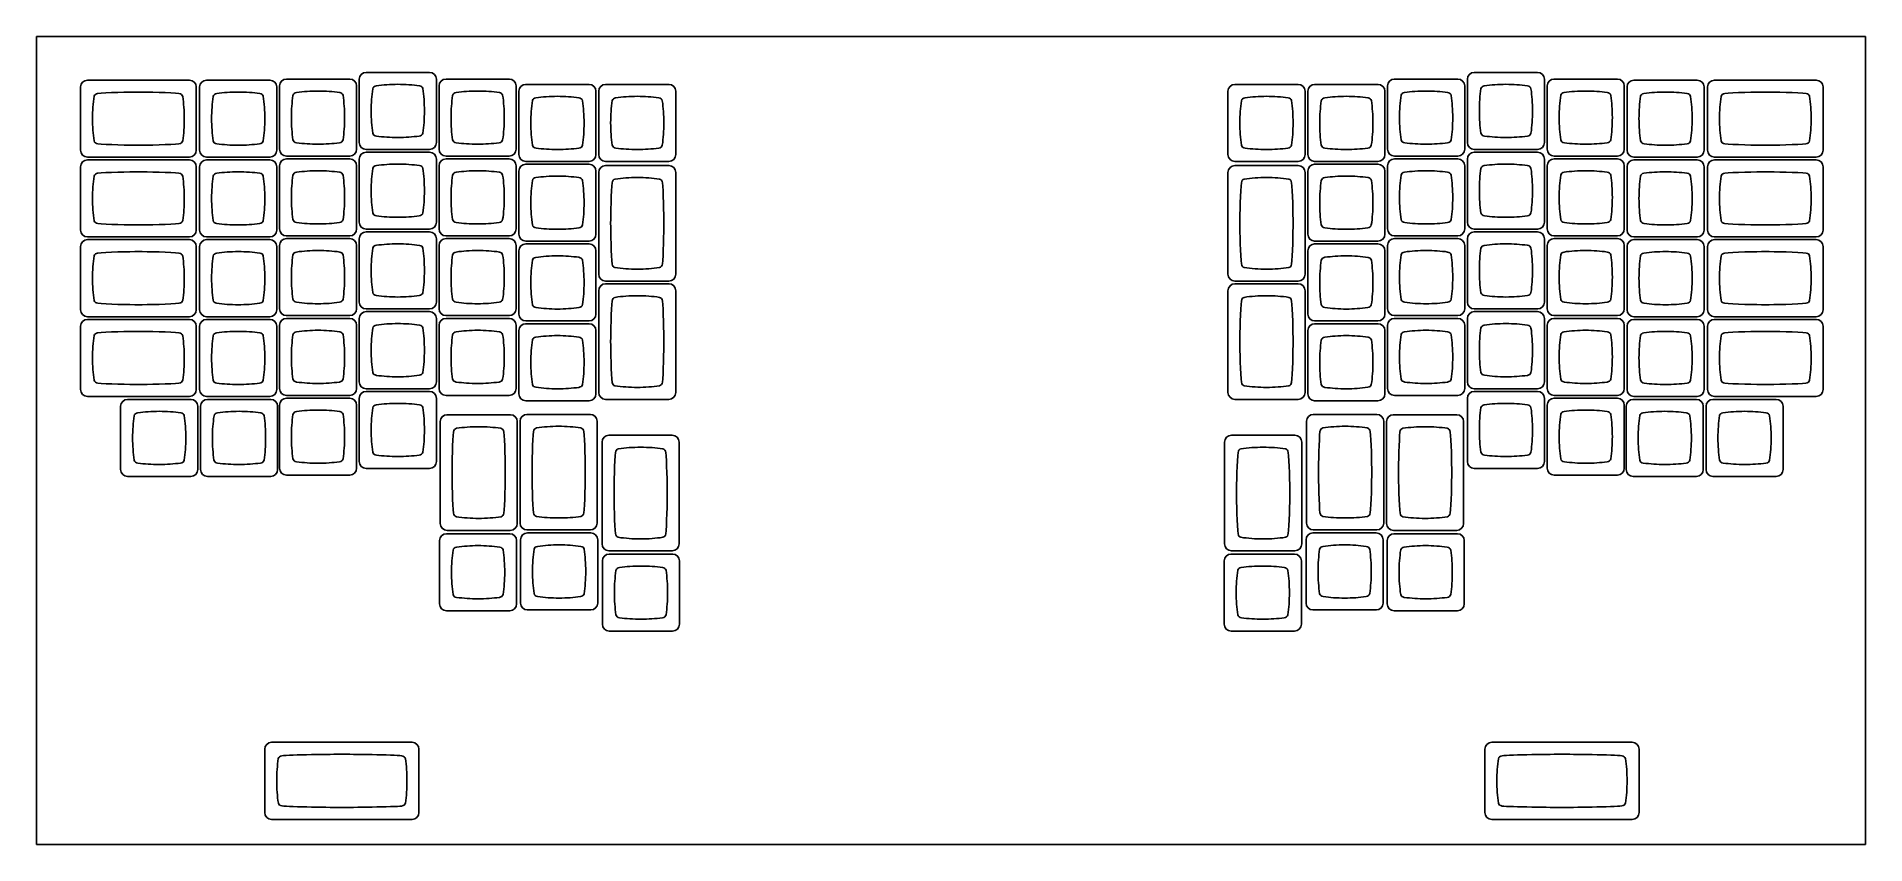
# Model space of a CAD drawing. Header units: millimetres. Extents: x 0 to 437, y 0 to 193.
import ezdxf

# ---------------------------------------------------------------- set-up
doc = ezdxf.new("R2010")
doc.units = ezdxf.units.MM
doc.header["$MEASUREMENT"] = 0
for name, color, linetype in [('Bottom Specials', 5, 'Continuous'), ('Case', 7, 'Continuous'), ('Inside Modifiers', 5, 'Continuous'), ('Other Keys', 7, 'Continuous'), ('Outside Modifiers', 5, 'Continuous'), ('Velo Thumbs', 1, 'Continuous'), ('VeloKeys', 253, 'Continuous')]:
    doc.layers.add(name, color=color, linetype=linetype)

msp = doc.modelspace()

# ---------------------------------------------------------------- linework, layer by layer
at = {"layer": 'Bottom Specials'}
for points, knots in [([(21.72, 106.3), (21.72, 106.3), (36.83, 106.3), (36.83, 106.3), (36.83, 106.3), (37.73, 106.3), (38.47, 105.55), (38.47, 104.65), (38.47, 104.65), (38.47, 104.65), (38.47, 89.54), (38.47, 89.54), (38.47, 89.54), (38.47, 88.64), (37.73, 87.9), (36.83, 87.9), (36.83, 87.9), (36.83, 87.9), (21.72, 87.9), (21.72, 87.9), (21.72, 87.9), (20.81, 87.9), (20.07, 88.64), (20.07, 89.54), (20.07, 89.54), (20.07, 89.54), (20.07, 104.65), (20.07, 104.65), (20.07, 104.65), (20.07, 105.55), (20.81, 106.3), (21.72, 106.3)], [0, 0, 0, 0, 0.111111, 0.111111, 0.111111, 0.111111, 0.222222, 0.222222, 0.222222, 0.222222, 0.333333, 0.333333, 0.333333, 0.333333, 0.444444, 0.444444, 0.444444, 0.444444, 0.555556, 0.555556, 0.555556, 0.555556, 0.666667, 0.666667, 0.666667, 0.666667, 0.777778, 0.777778, 0.777778, 0.777778, 1, 1, 1, 1]), ([(40.77, 106.3), (40.77, 106.3), (55.88, 106.3), (55.88, 106.3), (55.88, 106.3), (56.78, 106.3), (57.52, 105.55), (57.52, 104.65), (57.52, 104.65), (57.52, 104.65), (57.52, 89.54), (57.52, 89.54), (57.52, 89.54), (57.52, 88.64), (56.78, 87.9), (55.88, 87.9), (55.88, 87.9), (55.88, 87.9), (40.77, 87.9), (40.77, 87.9), (40.77, 87.9), (39.86, 87.9), (39.12, 88.64), (39.12, 89.54), (39.12, 89.54), (39.12, 89.54), (39.12, 104.65), (39.12, 104.65), (39.12, 104.65), (39.12, 105.55), (39.86, 106.3), (40.77, 106.3)], [0, 0, 0, 0, 0.111111, 0.111111, 0.111111, 0.111111, 0.222222, 0.222222, 0.222222, 0.222222, 0.333333, 0.333333, 0.333333, 0.333333, 0.444444, 0.444444, 0.444444, 0.444444, 0.555556, 0.555556, 0.555556, 0.555556, 0.666667, 0.666667, 0.666667, 0.666667, 0.777778, 0.777778, 0.777778, 0.777778, 1, 1, 1, 1]), ([(59.62, 106.6), (59.62, 106.6), (74.73, 106.6), (74.73, 106.6), (74.73, 106.6), (75.63, 106.6), (76.37, 105.86), (76.37, 104.95), (76.37, 104.95), (76.37, 104.95), (76.37, 89.85), (76.37, 89.85), (76.37, 89.85), (76.37, 88.94), (75.63, 88.2), (74.73, 88.2), (74.73, 88.2), (74.73, 88.2), (59.62, 88.2), (59.62, 88.2), (59.62, 88.2), (58.71, 88.2), (57.97, 88.94), (57.97, 89.85), (57.97, 89.85), (57.97, 89.85), (57.97, 104.95), (57.97, 104.95), (57.97, 104.95), (57.97, 105.86), (58.71, 106.6), (59.62, 106.6)], [0, 0, 0, 0, 0.111111, 0.111111, 0.111111, 0.111111, 0.222222, 0.222222, 0.222222, 0.222222, 0.333333, 0.333333, 0.333333, 0.333333, 0.444444, 0.444444, 0.444444, 0.444444, 0.555556, 0.555556, 0.555556, 0.555556, 0.666667, 0.666667, 0.666667, 0.666667, 0.777778, 0.777778, 0.777778, 0.777778, 1, 1, 1, 1]), ([(78.67, 108.2), (78.67, 108.2), (93.78, 108.2), (93.78, 108.2), (93.78, 108.2), (94.68, 108.2), (95.42, 107.46), (95.42, 106.55), (95.42, 106.55), (95.42, 106.55), (95.42, 91.44), (95.42, 91.44), (95.42, 91.44), (95.42, 90.54), (94.68, 89.8), (93.78, 89.8), (93.78, 89.8), (93.78, 89.8), (78.67, 89.8), (78.67, 89.8), (78.67, 89.8), (77.76, 89.8), (77.02, 90.54), (77.02, 91.44), (77.02, 91.44), (77.02, 91.44), (77.02, 106.55), (77.02, 106.55), (77.02, 106.55), (77.02, 107.46), (77.76, 108.2), (78.67, 108.2)], [0, 0, 0, 0, 0.111111, 0.111111, 0.111111, 0.111111, 0.222222, 0.222222, 0.222222, 0.222222, 0.333333, 0.333333, 0.333333, 0.333333, 0.444444, 0.444444, 0.444444, 0.444444, 0.555556, 0.555556, 0.555556, 0.555556, 0.666667, 0.666667, 0.666667, 0.666667, 0.777778, 0.777778, 0.777778, 0.777778, 1, 1, 1, 1]), ([(86.22, 105.35), (84.43, 105.35), (82.71, 105.22), (81.11, 105), (81.11, 105), (81.11, 105), (81.11, 105), (81.11, 105), (81.11, 105), (80.63, 104.93), (80.34, 104.69), (80.25, 104.29), (80.25, 104.29), (80.01, 102.64), (79.87, 100.85), (79.87, 99), (79.87, 99), (79.87, 97.14), (80, 95.36), (80.25, 93.7), (80.25, 93.7), (80.33, 93.3), (80.62, 93.07), (81.11, 92.99), (81.11, 92.99), (82.71, 92.77), (84.43, 92.65), (86.22, 92.65), (86.22, 92.65), (88.01, 92.65), (89.73, 92.77), (91.34, 93), (91.34, 93), (91.34, 93), (91.34, 93), (91.34, 93), (91.34, 93), (91.81, 93.07), (92.1, 93.29), (92.19, 93.67), (92.19, 93.67), (92.44, 95.34), (92.57, 97.13), (92.57, 99), (92.57, 99), (92.57, 100.87), (92.44, 102.67), (92.19, 104.33), (92.19, 104.33), (92.1, 104.7), (91.83, 104.91), (91.4, 104.99), (91.4, 104.99), (89.78, 105.22), (88.04, 105.35), (86.22, 105.35)], [0, 0, 0, 0, 0.066667, 0.066667, 0.066667, 0.066667, 0.133333, 0.133333, 0.133333, 0.133333, 0.2, 0.2, 0.2, 0.2, 0.266667, 0.266667, 0.266667, 0.266667, 0.333333, 0.333333, 0.333333, 0.333333, 0.4, 0.4, 0.4, 0.4, 0.466667, 0.466667, 0.466667, 0.466667, 0.533333, 0.533333, 0.533333, 0.533333, 0.6, 0.6, 0.6, 0.6, 0.666667, 0.666667, 0.666667, 0.666667, 0.733333, 0.733333, 0.733333, 0.733333, 0.8, 0.8, 0.8, 0.8, 0.866667, 0.866667, 0.866667, 0.866667, 1, 1, 1, 1]), ([(358.26, 108.2), (358.26, 108.2), (343.15, 108.2), (343.15, 108.2), (343.15, 108.2), (342.25, 108.2), (341.51, 107.46), (341.51, 106.55), (341.51, 106.55), (341.51, 106.55), (341.51, 91.44), (341.51, 91.44), (341.51, 91.44), (341.51, 90.54), (342.25, 89.8), (343.15, 89.8), (343.15, 89.8), (343.15, 89.8), (358.26, 89.8), (358.26, 89.8), (358.26, 89.8), (359.16, 89.8), (359.91, 90.54), (359.91, 91.44), (359.91, 91.44), (359.91, 91.44), (359.91, 106.55), (359.91, 106.55), (359.91, 106.55), (359.91, 107.46), (359.16, 108.2), (358.26, 108.2)], [0, 0, 0, 0, 0.111111, 0.111111, 0.111111, 0.111111, 0.222222, 0.222222, 0.222222, 0.222222, 0.333333, 0.333333, 0.333333, 0.333333, 0.444444, 0.444444, 0.444444, 0.444444, 0.555556, 0.555556, 0.555556, 0.555556, 0.666667, 0.666667, 0.666667, 0.666667, 0.777778, 0.777778, 0.777778, 0.777778, 1, 1, 1, 1]), ([(350.7, 105.35), (352.49, 105.35), (354.21, 105.22), (355.82, 105), (355.82, 105), (355.82, 105), (355.82, 105), (355.82, 105), (355.82, 105), (356.3, 104.93), (356.59, 104.69), (356.68, 104.29), (356.68, 104.29), (356.92, 102.64), (357.05, 100.85), (357.05, 99), (357.05, 99), (357.06, 97.14), (356.92, 95.36), (356.68, 93.7), (356.68, 93.7), (356.6, 93.3), (356.31, 93.07), (355.82, 92.99), (355.82, 92.99), (354.22, 92.77), (352.5, 92.65), (350.71, 92.65), (350.71, 92.65), (348.92, 92.65), (347.19, 92.77), (345.59, 93), (345.59, 93), (345.59, 93), (345.59, 93), (345.59, 93), (345.59, 93), (345.12, 93.07), (344.83, 93.29), (344.74, 93.67), (344.74, 93.67), (344.49, 95.34), (344.36, 97.13), (344.36, 99), (344.36, 99), (344.36, 100.87), (344.49, 102.67), (344.73, 104.33), (344.73, 104.33), (344.83, 104.7), (345.09, 104.91), (345.53, 104.99), (345.53, 104.99), (347.15, 105.22), (348.89, 105.35), (350.7, 105.35)], [0, 0, 0, 0, 0.066667, 0.066667, 0.066667, 0.066667, 0.133333, 0.133333, 0.133333, 0.133333, 0.2, 0.2, 0.2, 0.2, 0.266667, 0.266667, 0.266667, 0.266667, 0.333333, 0.333333, 0.333333, 0.333333, 0.4, 0.4, 0.4, 0.4, 0.466667, 0.466667, 0.466667, 0.466667, 0.533333, 0.533333, 0.533333, 0.533333, 0.6, 0.6, 0.6, 0.6, 0.666667, 0.666667, 0.666667, 0.666667, 0.733333, 0.733333, 0.733333, 0.733333, 0.8, 0.8, 0.8, 0.8, 0.866667, 0.866667, 0.866667, 0.866667, 1, 1, 1, 1]), ([(377.31, 106.6), (377.31, 106.6), (362.2, 106.6), (362.2, 106.6), (362.2, 106.6), (361.3, 106.6), (360.55, 105.86), (360.55, 104.95), (360.55, 104.95), (360.55, 104.95), (360.55, 89.85), (360.55, 89.85), (360.55, 89.85), (360.55, 88.94), (361.3, 88.2), (362.2, 88.2), (362.2, 88.2), (362.2, 88.2), (377.31, 88.2), (377.31, 88.2), (377.31, 88.2), (378.21, 88.2), (378.95, 88.94), (378.95, 89.85), (378.95, 89.85), (378.95, 89.85), (378.95, 104.95), (378.95, 104.95), (378.95, 104.95), (378.95, 105.86), (378.21, 106.6), (377.31, 106.6)], [0, 0, 0, 0, 0.111111, 0.111111, 0.111111, 0.111111, 0.222222, 0.222222, 0.222222, 0.222222, 0.333333, 0.333333, 0.333333, 0.333333, 0.444444, 0.444444, 0.444444, 0.444444, 0.555556, 0.555556, 0.555556, 0.555556, 0.666667, 0.666667, 0.666667, 0.666667, 0.777778, 0.777778, 0.777778, 0.777778, 1, 1, 1, 1]), ([(396.16, 106.3), (396.16, 106.3), (381.05, 106.3), (381.05, 106.3), (381.05, 106.3), (380.15, 106.3), (379.41, 105.55), (379.41, 104.65), (379.41, 104.65), (379.41, 104.65), (379.41, 89.54), (379.41, 89.54), (379.41, 89.54), (379.41, 88.64), (380.15, 87.9), (381.05, 87.9), (381.05, 87.9), (381.05, 87.9), (396.16, 87.9), (396.16, 87.9), (396.16, 87.9), (397.07, 87.9), (397.81, 88.64), (397.81, 89.54), (397.81, 89.54), (397.81, 89.54), (397.81, 104.65), (397.81, 104.65), (397.81, 104.65), (397.81, 105.55), (397.07, 106.3), (396.16, 106.3)], [0, 0, 0, 0, 0.111111, 0.111111, 0.111111, 0.111111, 0.222222, 0.222222, 0.222222, 0.222222, 0.333333, 0.333333, 0.333333, 0.333333, 0.444444, 0.444444, 0.444444, 0.444444, 0.555556, 0.555556, 0.555556, 0.555556, 0.666667, 0.666667, 0.666667, 0.666667, 0.777778, 0.777778, 0.777778, 0.777778, 1, 1, 1, 1]), ([(415.21, 106.3), (415.21, 106.3), (400.1, 106.3), (400.1, 106.3), (400.1, 106.3), (399.2, 106.3), (398.46, 105.55), (398.46, 104.65), (398.46, 104.65), (398.46, 104.65), (398.46, 89.54), (398.46, 89.54), (398.46, 89.54), (398.46, 88.64), (399.2, 87.9), (400.1, 87.9), (400.1, 87.9), (400.1, 87.9), (415.21, 87.9), (415.21, 87.9), (415.21, 87.9), (416.12, 87.9), (416.86, 88.64), (416.86, 89.54), (416.86, 89.54), (416.86, 89.54), (416.86, 104.65), (416.86, 104.65), (416.86, 104.65), (416.86, 105.55), (416.12, 106.3), (415.21, 106.3)], [0, 0, 0, 0, 0.111111, 0.111111, 0.111111, 0.111111, 0.222222, 0.222222, 0.222222, 0.222222, 0.333333, 0.333333, 0.333333, 0.333333, 0.444444, 0.444444, 0.444444, 0.444444, 0.555556, 0.555556, 0.555556, 0.555556, 0.666667, 0.666667, 0.666667, 0.666667, 0.777778, 0.777778, 0.777778, 0.777778, 1, 1, 1, 1]), ([(29.27, 103.45), (27.48, 103.45), (25.76, 103.32), (24.16, 103.1), (24.16, 103.1), (24.16, 103.1), (24.16, 103.1), (24.16, 103.1), (24.16, 103.1), (23.67, 103.02), (23.38, 102.79), (23.3, 102.39), (23.3, 102.39), (23.06, 100.73), (22.92, 98.95), (22.92, 97.09), (22.92, 97.09), (22.92, 95.24), (23.05, 93.45), (23.29, 91.8), (23.29, 91.8), (23.38, 91.4), (23.67, 91.17), (24.16, 91.09), (24.16, 91.09), (25.76, 90.87), (27.48, 90.75), (29.27, 90.75), (29.27, 90.75), (31.06, 90.75), (32.78, 90.87), (34.39, 91.1), (34.39, 91.1), (34.39, 91.1), (34.39, 91.1), (34.39, 91.1), (34.39, 91.1), (34.86, 91.17), (35.15, 91.39), (35.24, 91.77), (35.24, 91.77), (35.49, 93.43), (35.62, 95.23), (35.62, 97.1), (35.62, 97.1), (35.62, 98.97), (35.49, 100.76), (35.24, 102.43), (35.24, 102.43), (35.15, 102.79), (34.88, 103.01), (34.44, 103.09), (34.44, 103.09), (32.83, 103.32), (31.09, 103.45), (29.27, 103.45)], [0, 0, 0, 0, 0.066667, 0.066667, 0.066667, 0.066667, 0.133333, 0.133333, 0.133333, 0.133333, 0.2, 0.2, 0.2, 0.2, 0.266667, 0.266667, 0.266667, 0.266667, 0.333333, 0.333333, 0.333333, 0.333333, 0.4, 0.4, 0.4, 0.4, 0.466667, 0.466667, 0.466667, 0.466667, 0.533333, 0.533333, 0.533333, 0.533333, 0.6, 0.6, 0.6, 0.6, 0.666667, 0.666667, 0.666667, 0.666667, 0.733333, 0.733333, 0.733333, 0.733333, 0.8, 0.8, 0.8, 0.8, 0.866667, 0.866667, 0.866667, 0.866667, 1, 1, 1, 1]), ([(48.32, 103.45), (46.53, 103.45), (44.81, 103.32), (43.21, 103.1), (43.21, 103.1), (43.21, 103.1), (43.21, 103.1), (43.21, 103.1), (43.21, 103.1), (42.72, 103.02), (42.43, 102.79), (42.35, 102.39), (42.35, 102.39), (42.11, 100.73), (41.97, 98.95), (41.97, 97.09), (41.97, 97.09), (41.97, 95.24), (42.1, 93.45), (42.34, 91.8), (42.34, 91.8), (42.43, 91.4), (42.72, 91.17), (43.21, 91.09), (43.21, 91.09), (44.81, 90.87), (46.53, 90.75), (48.32, 90.75), (48.32, 90.75), (50.11, 90.75), (51.83, 90.87), (53.44, 91.1), (53.44, 91.1), (53.44, 91.1), (53.44, 91.1), (53.44, 91.1), (53.44, 91.1), (53.91, 91.17), (54.2, 91.39), (54.29, 91.77), (54.29, 91.77), (54.54, 93.43), (54.67, 95.23), (54.67, 97.1), (54.67, 97.1), (54.67, 98.97), (54.54, 100.76), (54.29, 102.43), (54.29, 102.43), (54.2, 102.79), (53.93, 103.01), (53.49, 103.09), (53.49, 103.09), (51.88, 103.32), (50.14, 103.45), (48.32, 103.45)], [0, 0, 0, 0, 0.066667, 0.066667, 0.066667, 0.066667, 0.133333, 0.133333, 0.133333, 0.133333, 0.2, 0.2, 0.2, 0.2, 0.266667, 0.266667, 0.266667, 0.266667, 0.333333, 0.333333, 0.333333, 0.333333, 0.4, 0.4, 0.4, 0.4, 0.466667, 0.466667, 0.466667, 0.466667, 0.533333, 0.533333, 0.533333, 0.533333, 0.6, 0.6, 0.6, 0.6, 0.666667, 0.666667, 0.666667, 0.666667, 0.733333, 0.733333, 0.733333, 0.733333, 0.8, 0.8, 0.8, 0.8, 0.866667, 0.866667, 0.866667, 0.866667, 1, 1, 1, 1]), ([(67.18, 103.75), (65.38, 103.75), (63.66, 103.63), (62.06, 103.4), (62.06, 103.4), (62.06, 103.4), (62.06, 103.4), (62.06, 103.4), (62.06, 103.4), (61.58, 103.33), (61.29, 103.1), (61.2, 102.69), (61.2, 102.69), (60.96, 101.04), (60.82, 99.26), (60.82, 97.4), (60.82, 97.4), (60.82, 95.54), (60.96, 93.76), (61.2, 92.11), (61.2, 92.11), (61.28, 91.7), (61.57, 91.47), (62.06, 91.4), (62.06, 91.4), (63.66, 91.17), (65.38, 91.05), (67.17, 91.05), (67.17, 91.05), (68.96, 91.05), (70.68, 91.17), (72.29, 91.4), (72.29, 91.4), (72.29, 91.4), (72.29, 91.4), (72.29, 91.4), (72.29, 91.4), (72.76, 91.47), (73.05, 91.69), (73.14, 92.08), (73.14, 92.08), (73.39, 93.74), (73.52, 95.53), (73.52, 97.4), (73.52, 97.4), (73.52, 99.27), (73.39, 101.07), (73.15, 102.73), (73.15, 102.73), (73.05, 103.1), (72.78, 103.32), (72.35, 103.4), (72.35, 103.4), (70.73, 103.63), (68.99, 103.75), (67.18, 103.75)], [0, 0, 0, 0, 0.066667, 0.066667, 0.066667, 0.066667, 0.133333, 0.133333, 0.133333, 0.133333, 0.2, 0.2, 0.2, 0.2, 0.266667, 0.266667, 0.266667, 0.266667, 0.333333, 0.333333, 0.333333, 0.333333, 0.4, 0.4, 0.4, 0.4, 0.466667, 0.466667, 0.466667, 0.466667, 0.533333, 0.533333, 0.533333, 0.533333, 0.6, 0.6, 0.6, 0.6, 0.666667, 0.666667, 0.666667, 0.666667, 0.733333, 0.733333, 0.733333, 0.733333, 0.8, 0.8, 0.8, 0.8, 0.866667, 0.866667, 0.866667, 0.866667, 1, 1, 1, 1]), ([(369.75, 103.75), (371.54, 103.75), (373.26, 103.63), (374.87, 103.4), (374.87, 103.4), (374.87, 103.4), (374.87, 103.4), (374.87, 103.4), (374.87, 103.4), (375.35, 103.33), (375.64, 103.1), (375.73, 102.69), (375.73, 102.69), (375.97, 101.04), (376.1, 99.26), (376.1, 97.4), (376.1, 97.4), (376.1, 95.54), (375.97, 93.76), (375.73, 92.11), (375.73, 92.11), (375.64, 91.7), (375.36, 91.47), (374.87, 91.4), (374.87, 91.4), (373.27, 91.17), (371.55, 91.05), (369.76, 91.05), (369.76, 91.05), (367.96, 91.05), (366.24, 91.17), (364.64, 91.4), (364.64, 91.4), (364.64, 91.4), (364.64, 91.4), (364.64, 91.4), (364.64, 91.4), (364.17, 91.47), (363.88, 91.69), (363.78, 92.08), (363.78, 92.08), (363.54, 93.74), (363.41, 95.53), (363.41, 97.4), (363.41, 97.4), (363.4, 99.27), (363.54, 101.07), (363.78, 102.73), (363.78, 102.73), (363.88, 103.1), (364.14, 103.32), (364.58, 103.4), (364.58, 103.4), (366.2, 103.63), (367.94, 103.75), (369.75, 103.75)], [0, 0, 0, 0, 0.066667, 0.066667, 0.066667, 0.066667, 0.133333, 0.133333, 0.133333, 0.133333, 0.2, 0.2, 0.2, 0.2, 0.266667, 0.266667, 0.266667, 0.266667, 0.333333, 0.333333, 0.333333, 0.333333, 0.4, 0.4, 0.4, 0.4, 0.466667, 0.466667, 0.466667, 0.466667, 0.533333, 0.533333, 0.533333, 0.533333, 0.6, 0.6, 0.6, 0.6, 0.666667, 0.666667, 0.666667, 0.666667, 0.733333, 0.733333, 0.733333, 0.733333, 0.8, 0.8, 0.8, 0.8, 0.866667, 0.866667, 0.866667, 0.866667, 1, 1, 1, 1]), ([(388.61, 103.45), (390.4, 103.45), (392.12, 103.32), (393.72, 103.1), (393.72, 103.1), (393.72, 103.1), (393.72, 103.1), (393.72, 103.1), (393.72, 103.1), (394.2, 103.02), (394.49, 102.79), (394.58, 102.39), (394.58, 102.39), (394.82, 100.73), (394.96, 98.95), (394.96, 97.09), (394.96, 97.09), (394.96, 95.24), (394.82, 93.45), (394.58, 91.8), (394.58, 91.8), (394.5, 91.4), (394.21, 91.17), (393.72, 91.09), (393.72, 91.09), (392.12, 90.87), (390.4, 90.75), (388.61, 90.75), (388.61, 90.75), (386.82, 90.75), (385.1, 90.87), (383.49, 91.1), (383.49, 91.1), (383.49, 91.1), (383.49, 91.1), (383.49, 91.1), (383.49, 91.1), (383.02, 91.17), (382.73, 91.39), (382.64, 91.77), (382.64, 91.77), (382.39, 93.43), (382.26, 95.23), (382.26, 97.1), (382.26, 97.1), (382.26, 98.97), (382.39, 100.76), (382.63, 102.43), (382.63, 102.43), (382.73, 102.79), (383, 103.01), (383.43, 103.09), (383.43, 103.09), (385.05, 103.32), (386.79, 103.45), (388.61, 103.45)], [0, 0, 0, 0, 0.066667, 0.066667, 0.066667, 0.066667, 0.133333, 0.133333, 0.133333, 0.133333, 0.2, 0.2, 0.2, 0.2, 0.266667, 0.266667, 0.266667, 0.266667, 0.333333, 0.333333, 0.333333, 0.333333, 0.4, 0.4, 0.4, 0.4, 0.466667, 0.466667, 0.466667, 0.466667, 0.533333, 0.533333, 0.533333, 0.533333, 0.6, 0.6, 0.6, 0.6, 0.666667, 0.666667, 0.666667, 0.666667, 0.733333, 0.733333, 0.733333, 0.733333, 0.8, 0.8, 0.8, 0.8, 0.866667, 0.866667, 0.866667, 0.866667, 1, 1, 1, 1]), ([(407.66, 103.45), (409.45, 103.45), (411.17, 103.32), (412.77, 103.1), (412.77, 103.1), (412.77, 103.1), (412.77, 103.1), (412.77, 103.1), (412.77, 103.1), (413.25, 103.02), (413.54, 102.79), (413.63, 102.39), (413.63, 102.39), (413.87, 100.73), (414.01, 98.95), (414.01, 97.09), (414.01, 97.09), (414.01, 95.24), (413.87, 93.45), (413.63, 91.8), (413.63, 91.8), (413.55, 91.4), (413.26, 91.17), (412.77, 91.09), (412.77, 91.09), (411.17, 90.87), (409.45, 90.75), (407.66, 90.75), (407.66, 90.75), (405.87, 90.75), (404.15, 90.87), (402.54, 91.1), (402.54, 91.1), (402.54, 91.1), (402.54, 91.1), (402.54, 91.1), (402.54, 91.1), (402.07, 91.17), (401.78, 91.39), (401.69, 91.77), (401.69, 91.77), (401.44, 93.43), (401.31, 95.23), (401.31, 97.1), (401.31, 97.1), (401.31, 98.97), (401.44, 100.76), (401.68, 102.43), (401.68, 102.43), (401.78, 102.79), (402.05, 103.01), (402.48, 103.09), (402.48, 103.09), (404.1, 103.32), (405.84, 103.45), (407.66, 103.45)], [0, 0, 0, 0, 0.066667, 0.066667, 0.066667, 0.066667, 0.133333, 0.133333, 0.133333, 0.133333, 0.2, 0.2, 0.2, 0.2, 0.266667, 0.266667, 0.266667, 0.266667, 0.333333, 0.333333, 0.333333, 0.333333, 0.4, 0.4, 0.4, 0.4, 0.466667, 0.466667, 0.466667, 0.466667, 0.533333, 0.533333, 0.533333, 0.533333, 0.6, 0.6, 0.6, 0.6, 0.666667, 0.666667, 0.666667, 0.666667, 0.733333, 0.733333, 0.733333, 0.733333, 0.8, 0.8, 0.8, 0.8, 0.866667, 0.866667, 0.866667, 0.866667, 1, 1, 1, 1])]:
    msp.add_open_spline(points, degree=3, knots=knots, dxfattribs=at)
at = {"layer": 'Case'}
msp.add_lwpolyline([(0, 0), (436.5, 0), (436.5, 192.96), (0, 192.96)], close=True, dxfattribs=at)
at = {"layer": 'Inside Modifiers'}
for points, knots in [([(135.82, 163.13), (135.82, 163.13), (150.93, 163.13), (150.93, 163.13), (150.93, 163.13), (151.83, 163.13), (152.57, 163.87), (152.57, 164.77), (152.57, 164.77), (152.57, 164.77), (152.57, 179.88), (152.57, 179.88), (152.57, 179.88), (152.57, 180.79), (151.83, 181.53), (150.93, 181.53), (150.93, 181.53), (150.93, 181.53), (135.82, 181.53), (135.82, 181.53), (135.82, 181.53), (134.91, 181.53), (134.17, 180.79), (134.17, 179.88), (134.17, 179.88), (134.17, 179.88), (134.17, 164.77), (134.17, 164.77), (134.17, 164.77), (134.17, 163.87), (134.91, 163.13), (135.82, 163.13)], [0, 0, 0, 0, 0.111111, 0.111111, 0.111111, 0.111111, 0.222222, 0.222222, 0.222222, 0.222222, 0.333333, 0.333333, 0.333333, 0.333333, 0.444444, 0.444444, 0.444444, 0.444444, 0.555556, 0.555556, 0.555556, 0.555556, 0.666667, 0.666667, 0.666667, 0.666667, 0.777778, 0.777778, 0.777778, 0.777778, 1, 1, 1, 1]), ([(301.11, 163.13), (301.11, 163.13), (286, 163.13), (286, 163.13), (286, 163.13), (285.1, 163.13), (284.36, 163.87), (284.36, 164.77), (284.36, 164.77), (284.36, 164.77), (284.36, 179.88), (284.36, 179.88), (284.36, 179.88), (284.36, 180.79), (285.1, 181.53), (286, 181.53), (286, 181.53), (286, 181.53), (301.11, 181.53), (301.11, 181.53), (301.11, 181.53), (302.01, 181.53), (302.76, 180.79), (302.76, 179.88), (302.76, 179.88), (302.76, 179.88), (302.76, 164.77), (302.76, 164.77), (302.76, 164.77), (302.76, 163.87), (302.01, 163.13), (301.11, 163.13)], [0, 0, 0, 0, 0.111111, 0.111111, 0.111111, 0.111111, 0.222222, 0.222222, 0.222222, 0.222222, 0.333333, 0.333333, 0.333333, 0.333333, 0.444444, 0.444444, 0.444444, 0.444444, 0.555556, 0.555556, 0.555556, 0.555556, 0.666667, 0.666667, 0.666667, 0.666667, 0.777778, 0.777778, 0.777778, 0.777778, 1, 1, 1, 1]), ([(143.37, 178.68), (145.16, 178.68), (146.88, 178.55), (148.49, 178.33), (148.49, 178.33), (148.49, 178.33), (148.49, 178.33), (148.49, 178.33), (148.49, 178.33), (148.97, 178.26), (149.26, 178.02), (149.35, 177.62), (149.35, 177.62), (149.59, 175.97), (149.72, 174.18), (149.72, 172.33), (149.72, 172.33), (149.73, 170.47), (149.59, 168.69), (149.35, 167.03), (149.35, 167.03), (149.27, 166.63), (148.98, 166.4), (148.49, 166.32), (148.49, 166.32), (146.89, 166.1), (145.17, 165.98), (143.38, 165.98), (143.38, 165.98), (141.58, 165.98), (139.86, 166.1), (138.26, 166.33), (138.26, 166.33), (138.26, 166.33), (138.26, 166.33), (138.26, 166.33), (138.26, 166.33), (137.79, 166.4), (137.5, 166.62), (137.4, 167), (137.4, 167), (137.16, 168.67), (137.03, 170.46), (137.02, 172.33), (137.02, 172.33), (137.02, 174.2), (137.16, 175.99), (137.4, 177.66), (137.4, 177.66), (137.5, 178.03), (137.76, 178.24), (138.2, 178.32), (138.2, 178.32), (139.82, 178.55), (141.56, 178.68), (143.37, 178.68)], [0, 0, 0, 0, 0.066667, 0.066667, 0.066667, 0.066667, 0.133333, 0.133333, 0.133333, 0.133333, 0.2, 0.2, 0.2, 0.2, 0.266667, 0.266667, 0.266667, 0.266667, 0.333333, 0.333333, 0.333333, 0.333333, 0.4, 0.4, 0.4, 0.4, 0.466667, 0.466667, 0.466667, 0.466667, 0.533333, 0.533333, 0.533333, 0.533333, 0.6, 0.6, 0.6, 0.6, 0.666667, 0.666667, 0.666667, 0.666667, 0.733333, 0.733333, 0.733333, 0.733333, 0.8, 0.8, 0.8, 0.8, 0.866667, 0.866667, 0.866667, 0.866667, 1, 1, 1, 1]), ([(293.55, 178.68), (291.76, 178.68), (290.04, 178.55), (288.44, 178.33), (288.44, 178.33), (288.44, 178.33), (288.44, 178.33), (288.44, 178.33), (288.44, 178.33), (287.96, 178.26), (287.67, 178.02), (287.58, 177.62), (287.58, 177.62), (287.34, 175.97), (287.2, 174.18), (287.2, 172.33), (287.2, 172.33), (287.2, 170.47), (287.33, 168.69), (287.58, 167.03), (287.58, 167.03), (287.66, 166.63), (287.95, 166.4), (288.44, 166.32), (288.44, 166.32), (290.04, 166.1), (291.76, 165.98), (293.55, 165.98), (293.55, 165.98), (295.34, 165.98), (297.06, 166.1), (298.67, 166.33), (298.67, 166.33), (298.67, 166.33), (298.67, 166.33), (298.67, 166.33), (298.67, 166.33), (299.14, 166.4), (299.43, 166.62), (299.52, 167), (299.52, 167), (299.77, 168.67), (299.9, 170.46), (299.9, 172.33), (299.9, 172.33), (299.9, 174.2), (299.77, 175.99), (299.53, 177.66), (299.53, 177.66), (299.43, 178.03), (299.17, 178.24), (298.73, 178.32), (298.73, 178.32), (297.11, 178.55), (295.37, 178.68), (293.55, 178.68)], [0, 0, 0, 0, 0.066667, 0.066667, 0.066667, 0.066667, 0.133333, 0.133333, 0.133333, 0.133333, 0.2, 0.2, 0.2, 0.2, 0.266667, 0.266667, 0.266667, 0.266667, 0.333333, 0.333333, 0.333333, 0.333333, 0.4, 0.4, 0.4, 0.4, 0.466667, 0.466667, 0.466667, 0.466667, 0.533333, 0.533333, 0.533333, 0.533333, 0.6, 0.6, 0.6, 0.6, 0.666667, 0.666667, 0.666667, 0.666667, 0.733333, 0.733333, 0.733333, 0.733333, 0.8, 0.8, 0.8, 0.8, 0.866667, 0.866667, 0.866667, 0.866667, 1, 1, 1, 1]), ([(152.57, 136.2), (152.57, 136.2), (152.57, 160.51), (152.57, 160.51), (152.57, 160.51), (152.57, 161.41), (151.83, 162.16), (150.93, 162.16), (150.93, 162.16), (150.93, 162.16), (135.82, 162.16), (135.82, 162.16), (135.82, 162.16), (134.91, 162.16), (134.17, 161.41), (134.17, 160.51), (134.17, 160.51), (134.17, 160.51), (134.17, 136.2), (134.17, 136.2), (134.17, 136.2), (134.17, 135.3), (134.91, 134.56), (135.82, 134.56), (135.82, 134.56), (135.82, 134.56), (150.93, 134.56), (150.93, 134.56), (150.93, 134.56), (151.83, 134.56), (152.57, 135.3), (152.57, 136.2)], [0, 0, 0, 0, 0.111111, 0.111111, 0.111111, 0.111111, 0.222222, 0.222222, 0.222222, 0.222222, 0.333333, 0.333333, 0.333333, 0.333333, 0.444444, 0.444444, 0.444444, 0.444444, 0.555556, 0.555556, 0.555556, 0.555556, 0.666667, 0.666667, 0.666667, 0.666667, 0.777778, 0.777778, 0.777778, 0.777778, 1, 1, 1, 1]), ([(284.36, 136.2), (284.36, 136.2), (284.36, 160.51), (284.36, 160.51), (284.36, 160.51), (284.36, 161.41), (285.1, 162.16), (286, 162.16), (286, 162.16), (286, 162.16), (301.11, 162.16), (301.11, 162.16), (301.11, 162.16), (302.01, 162.16), (302.76, 161.41), (302.76, 160.51), (302.76, 160.51), (302.76, 160.51), (302.76, 136.2), (302.76, 136.2), (302.76, 136.2), (302.76, 135.3), (302.01, 134.56), (301.11, 134.56), (301.11, 134.56), (301.11, 134.56), (286, 134.56), (286, 134.56), (286, 134.56), (285.1, 134.56), (284.36, 135.3), (284.36, 136.2)], [0, 0, 0, 0, 0.111111, 0.111111, 0.111111, 0.111111, 0.222222, 0.222222, 0.222222, 0.222222, 0.333333, 0.333333, 0.333333, 0.333333, 0.444444, 0.444444, 0.444444, 0.444444, 0.555556, 0.555556, 0.555556, 0.555556, 0.666667, 0.666667, 0.666667, 0.666667, 0.777778, 0.777778, 0.777778, 0.777778, 1, 1, 1, 1]), ([(137.02, 148.36), (137.02, 150.21), (137.15, 156.38), (137.37, 158.03), (137.37, 158.03), (137.37, 158.03), (137.37, 158.03), (137.37, 158.03), (137.37, 158.03), (137.44, 158.53), (137.68, 158.83), (138.08, 158.92), (138.08, 158.92), (139.73, 159.17), (141.52, 159.31), (143.37, 159.31), (143.37, 159.31), (145.23, 159.31), (147.01, 159.17), (148.67, 158.92), (148.67, 158.92), (149.07, 158.83), (149.3, 158.53), (149.38, 158.03), (149.38, 158.03), (149.6, 156.38), (149.72, 150.21), (149.72, 148.36), (149.72, 148.36), (149.72, 146.51), (149.6, 140.33), (149.37, 138.68), (149.37, 138.68), (149.37, 138.68), (149.37, 138.68), (149.37, 138.68), (149.37, 138.68), (149.3, 138.19), (149.08, 137.9), (148.7, 137.8), (148.7, 137.8), (147.04, 137.54), (145.24, 137.41), (143.37, 137.41), (143.37, 137.41), (141.5, 137.41), (139.71, 137.54), (138.04, 137.8), (138.04, 137.8), (137.68, 137.89), (137.46, 138.17), (137.38, 138.62), (137.38, 138.62), (137.15, 140.29), (137.02, 146.5), (137.02, 148.36)], [0, 0, 0, 0, 0.066667, 0.066667, 0.066667, 0.066667, 0.133333, 0.133333, 0.133333, 0.133333, 0.2, 0.2, 0.2, 0.2, 0.266667, 0.266667, 0.266667, 0.266667, 0.333333, 0.333333, 0.333333, 0.333333, 0.4, 0.4, 0.4, 0.4, 0.466667, 0.466667, 0.466667, 0.466667, 0.533333, 0.533333, 0.533333, 0.533333, 0.6, 0.6, 0.6, 0.6, 0.666667, 0.666667, 0.666667, 0.666667, 0.733333, 0.733333, 0.733333, 0.733333, 0.8, 0.8, 0.8, 0.8, 0.866667, 0.866667, 0.866667, 0.866667, 1, 1, 1, 1]), ([(299.9, 148.36), (299.9, 150.21), (299.78, 156.38), (299.56, 158.03), (299.56, 158.03), (299.56, 158.03), (299.56, 158.03), (299.56, 158.03), (299.56, 158.03), (299.48, 158.53), (299.25, 158.83), (298.85, 158.92), (298.85, 158.92), (297.19, 159.17), (295.41, 159.31), (293.55, 159.31), (293.55, 159.31), (291.7, 159.31), (289.91, 159.17), (288.26, 158.92), (288.26, 158.92), (287.86, 158.83), (287.63, 158.53), (287.55, 158.03), (287.55, 158.03), (287.33, 156.38), (287.2, 150.21), (287.2, 148.36), (287.2, 148.36), (287.2, 146.51), (287.33, 140.33), (287.55, 138.68), (287.55, 138.68), (287.55, 138.68), (287.55, 138.68), (287.55, 138.68), (287.55, 138.68), (287.63, 138.19), (287.85, 137.9), (288.23, 137.8), (288.23, 137.8), (289.89, 137.54), (291.69, 137.41), (293.56, 137.41), (293.56, 137.41), (295.43, 137.41), (297.22, 137.54), (298.89, 137.8), (298.89, 137.8), (299.25, 137.89), (299.47, 138.17), (299.55, 138.62), (299.55, 138.62), (299.78, 140.29), (299.9, 146.5), (299.9, 148.36)], [0, 0, 0, 0, 0.066667, 0.066667, 0.066667, 0.066667, 0.133333, 0.133333, 0.133333, 0.133333, 0.2, 0.2, 0.2, 0.2, 0.266667, 0.266667, 0.266667, 0.266667, 0.333333, 0.333333, 0.333333, 0.333333, 0.4, 0.4, 0.4, 0.4, 0.466667, 0.466667, 0.466667, 0.466667, 0.533333, 0.533333, 0.533333, 0.533333, 0.6, 0.6, 0.6, 0.6, 0.666667, 0.666667, 0.666667, 0.666667, 0.733333, 0.733333, 0.733333, 0.733333, 0.8, 0.8, 0.8, 0.8, 0.866667, 0.866667, 0.866667, 0.866667, 1, 1, 1, 1]), ([(152.57, 107.95), (152.57, 107.95), (152.57, 132.26), (152.57, 132.26), (152.57, 132.26), (152.57, 133.16), (151.83, 133.91), (150.93, 133.91), (150.93, 133.91), (150.93, 133.91), (135.82, 133.91), (135.82, 133.91), (135.82, 133.91), (134.91, 133.91), (134.17, 133.16), (134.17, 132.26), (134.17, 132.26), (134.17, 132.26), (134.17, 107.95), (134.17, 107.95), (134.17, 107.95), (134.17, 107.05), (134.91, 106.31), (135.82, 106.31), (135.82, 106.31), (135.82, 106.31), (150.93, 106.31), (150.93, 106.31), (150.93, 106.31), (151.83, 106.31), (152.57, 107.05), (152.57, 107.95)], [0, 0, 0, 0, 0.111111, 0.111111, 0.111111, 0.111111, 0.222222, 0.222222, 0.222222, 0.222222, 0.333333, 0.333333, 0.333333, 0.333333, 0.444444, 0.444444, 0.444444, 0.444444, 0.555556, 0.555556, 0.555556, 0.555556, 0.666667, 0.666667, 0.666667, 0.666667, 0.777778, 0.777778, 0.777778, 0.777778, 1, 1, 1, 1]), ([(137.02, 120.11), (137.02, 121.96), (137.15, 128.13), (137.37, 129.78), (137.37, 129.78), (137.37, 129.78), (137.37, 129.78), (137.37, 129.78), (137.37, 129.78), (137.44, 130.28), (137.68, 130.58), (138.08, 130.67), (138.08, 130.67), (139.73, 130.92), (141.52, 131.06), (143.37, 131.06), (143.37, 131.06), (145.23, 131.06), (147.01, 130.92), (148.67, 130.67), (148.67, 130.67), (149.07, 130.58), (149.3, 130.28), (149.38, 129.78), (149.38, 129.78), (149.6, 128.13), (149.72, 121.96), (149.72, 120.11), (149.72, 120.11), (149.72, 118.26), (149.6, 112.08), (149.37, 110.43), (149.37, 110.43), (149.37, 110.43), (149.37, 110.43), (149.37, 110.43), (149.37, 110.43), (149.3, 109.94), (149.08, 109.65), (148.7, 109.55), (148.7, 109.55), (147.04, 109.29), (145.24, 109.16), (143.37, 109.16), (143.37, 109.16), (141.5, 109.16), (139.71, 109.29), (138.04, 109.55), (138.04, 109.55), (137.68, 109.64), (137.46, 109.92), (137.38, 110.37), (137.38, 110.37), (137.15, 112.04), (137.02, 118.25), (137.02, 120.11)], [0, 0, 0, 0, 0.066667, 0.066667, 0.066667, 0.066667, 0.133333, 0.133333, 0.133333, 0.133333, 0.2, 0.2, 0.2, 0.2, 0.266667, 0.266667, 0.266667, 0.266667, 0.333333, 0.333333, 0.333333, 0.333333, 0.4, 0.4, 0.4, 0.4, 0.466667, 0.466667, 0.466667, 0.466667, 0.533333, 0.533333, 0.533333, 0.533333, 0.6, 0.6, 0.6, 0.6, 0.666667, 0.666667, 0.666667, 0.666667, 0.733333, 0.733333, 0.733333, 0.733333, 0.8, 0.8, 0.8, 0.8, 0.866667, 0.866667, 0.866667, 0.866667, 1, 1, 1, 1]), ([(284.36, 107.95), (284.36, 107.95), (284.36, 132.26), (284.36, 132.26), (284.36, 132.26), (284.36, 133.16), (285.1, 133.91), (286, 133.91), (286, 133.91), (286, 133.91), (301.11, 133.91), (301.11, 133.91), (301.11, 133.91), (302.01, 133.91), (302.76, 133.16), (302.76, 132.26), (302.76, 132.26), (302.76, 132.26), (302.76, 107.95), (302.76, 107.95), (302.76, 107.95), (302.76, 107.05), (302.01, 106.31), (301.11, 106.31), (301.11, 106.31), (301.11, 106.31), (286, 106.31), (286, 106.31), (286, 106.31), (285.1, 106.31), (284.36, 107.05), (284.36, 107.95)], [0, 0, 0, 0, 0.111111, 0.111111, 0.111111, 0.111111, 0.222222, 0.222222, 0.222222, 0.222222, 0.333333, 0.333333, 0.333333, 0.333333, 0.444444, 0.444444, 0.444444, 0.444444, 0.555556, 0.555556, 0.555556, 0.555556, 0.666667, 0.666667, 0.666667, 0.666667, 0.777778, 0.777778, 0.777778, 0.777778, 1, 1, 1, 1]), ([(299.9, 120.11), (299.9, 121.96), (299.78, 128.13), (299.56, 129.78), (299.56, 129.78), (299.56, 129.78), (299.56, 129.78), (299.56, 129.78), (299.56, 129.78), (299.48, 130.28), (299.25, 130.58), (298.85, 130.67), (298.85, 130.67), (297.19, 130.92), (295.41, 131.06), (293.55, 131.06), (293.55, 131.06), (291.7, 131.06), (289.91, 130.92), (288.26, 130.67), (288.26, 130.67), (287.86, 130.58), (287.63, 130.28), (287.55, 129.78), (287.55, 129.78), (287.33, 128.13), (287.2, 121.96), (287.2, 120.11), (287.2, 120.11), (287.2, 118.26), (287.33, 112.08), (287.55, 110.43), (287.55, 110.43), (287.55, 110.43), (287.55, 110.43), (287.55, 110.43), (287.55, 110.43), (287.63, 109.94), (287.85, 109.65), (288.23, 109.55), (288.23, 109.55), (289.89, 109.29), (291.69, 109.16), (293.56, 109.16), (293.56, 109.16), (295.43, 109.16), (297.22, 109.29), (298.89, 109.55), (298.89, 109.55), (299.25, 109.64), (299.47, 109.92), (299.55, 110.37), (299.55, 110.37), (299.78, 112.04), (299.9, 118.25), (299.9, 120.11)], [0, 0, 0, 0, 0.066667, 0.066667, 0.066667, 0.066667, 0.133333, 0.133333, 0.133333, 0.133333, 0.2, 0.2, 0.2, 0.2, 0.266667, 0.266667, 0.266667, 0.266667, 0.333333, 0.333333, 0.333333, 0.333333, 0.4, 0.4, 0.4, 0.4, 0.466667, 0.466667, 0.466667, 0.466667, 0.533333, 0.533333, 0.533333, 0.533333, 0.6, 0.6, 0.6, 0.6, 0.666667, 0.666667, 0.666667, 0.666667, 0.733333, 0.733333, 0.733333, 0.733333, 0.8, 0.8, 0.8, 0.8, 0.866667, 0.866667, 0.866667, 0.866667, 1, 1, 1, 1])]:
    msp.add_open_spline(points, degree=3, knots=knots, dxfattribs=at)
at = {"layer": 'Other Keys'}
for points, knots in [([(78.67, 184.4), (78.67, 184.4), (93.78, 184.4), (93.78, 184.4), (93.78, 184.4), (94.68, 184.4), (95.42, 183.66), (95.42, 182.75), (95.42, 182.75), (95.42, 182.75), (95.42, 167.64), (95.42, 167.64), (95.42, 167.64), (95.42, 166.74), (94.68, 166), (93.78, 166), (93.78, 166), (93.78, 166), (78.67, 166), (78.67, 166), (78.67, 166), (77.76, 166), (77.02, 166.74), (77.02, 167.64), (77.02, 167.64), (77.02, 167.64), (77.02, 182.75), (77.02, 182.75), (77.02, 182.75), (77.02, 183.66), (77.76, 184.4), (78.67, 184.4)], [0, 0, 0, 0, 0.111111, 0.111111, 0.111111, 0.111111, 0.222222, 0.222222, 0.222222, 0.222222, 0.333333, 0.333333, 0.333333, 0.333333, 0.444444, 0.444444, 0.444444, 0.444444, 0.555556, 0.555556, 0.555556, 0.555556, 0.666667, 0.666667, 0.666667, 0.666667, 0.777778, 0.777778, 0.777778, 0.777778, 1, 1, 1, 1]), ([(358.26, 184.4), (358.26, 184.4), (343.15, 184.4), (343.15, 184.4), (343.15, 184.4), (342.25, 184.4), (341.51, 183.66), (341.51, 182.75), (341.51, 182.75), (341.51, 182.75), (341.51, 167.64), (341.51, 167.64), (341.51, 167.64), (341.51, 166.74), (342.25, 166), (343.15, 166), (343.15, 166), (343.15, 166), (358.26, 166), (358.26, 166), (358.26, 166), (359.16, 166), (359.91, 166.74), (359.91, 167.64), (359.91, 167.64), (359.91, 167.64), (359.91, 182.75), (359.91, 182.75), (359.91, 182.75), (359.91, 183.66), (359.16, 184.4), (358.26, 184.4)], [0, 0, 0, 0, 0.111111, 0.111111, 0.111111, 0.111111, 0.222222, 0.222222, 0.222222, 0.222222, 0.333333, 0.333333, 0.333333, 0.333333, 0.444444, 0.444444, 0.444444, 0.444444, 0.555556, 0.555556, 0.555556, 0.555556, 0.666667, 0.666667, 0.666667, 0.666667, 0.777778, 0.777778, 0.777778, 0.777778, 1, 1, 1, 1]), ([(40.57, 182.55), (40.57, 182.55), (55.68, 182.55), (55.68, 182.55), (55.68, 182.55), (56.58, 182.55), (57.32, 181.81), (57.32, 180.91), (57.32, 180.91), (57.32, 180.91), (57.32, 165.8), (57.32, 165.8), (57.32, 165.8), (57.32, 164.89), (56.58, 164.15), (55.68, 164.15), (55.68, 164.15), (55.68, 164.15), (40.57, 164.15), (40.57, 164.15), (40.57, 164.15), (39.66, 164.15), (38.92, 164.89), (38.92, 165.8), (38.92, 165.8), (38.92, 165.8), (38.92, 180.91), (38.92, 180.91), (38.92, 180.91), (38.92, 181.81), (39.66, 182.55), (40.57, 182.55)], [0, 0, 0, 0, 0.111111, 0.111111, 0.111111, 0.111111, 0.222222, 0.222222, 0.222222, 0.222222, 0.333333, 0.333333, 0.333333, 0.333333, 0.444444, 0.444444, 0.444444, 0.444444, 0.555556, 0.555556, 0.555556, 0.555556, 0.666667, 0.666667, 0.666667, 0.666667, 0.777778, 0.777778, 0.777778, 0.777778, 1, 1, 1, 1]), ([(48.13, 179.7), (46.33, 179.7), (44.61, 179.58), (43.01, 179.35), (43.01, 179.35), (43.01, 179.35), (43.01, 179.35), (43.01, 179.35), (43.01, 179.35), (42.53, 179.28), (42.24, 179.05), (42.15, 178.64), (42.15, 178.64), (41.91, 176.99), (41.77, 175.21), (41.77, 173.35), (41.77, 173.35), (41.77, 171.49), (41.91, 169.71), (42.15, 168.06), (42.15, 168.06), (42.23, 167.66), (42.52, 167.42), (43.01, 167.35), (43.01, 167.35), (44.61, 167.13), (46.33, 167), (48.12, 167), (48.12, 167), (49.91, 167), (51.63, 167.13), (53.24, 167.35), (53.24, 167.35), (53.24, 167.35), (53.24, 167.35), (53.24, 167.35), (53.24, 167.35), (53.71, 167.42), (54, 167.65), (54.09, 168.03), (54.09, 168.03), (54.34, 169.69), (54.47, 171.48), (54.47, 173.35), (54.47, 173.35), (54.47, 175.23), (54.34, 177.02), (54.1, 178.68), (54.1, 178.68), (54, 179.05), (53.73, 179.27), (53.3, 179.35), (53.3, 179.35), (51.68, 179.58), (49.94, 179.7), (48.13, 179.7)], [0, 0, 0, 0, 0.066667, 0.066667, 0.066667, 0.066667, 0.133333, 0.133333, 0.133333, 0.133333, 0.2, 0.2, 0.2, 0.2, 0.266667, 0.266667, 0.266667, 0.266667, 0.333333, 0.333333, 0.333333, 0.333333, 0.4, 0.4, 0.4, 0.4, 0.466667, 0.466667, 0.466667, 0.466667, 0.533333, 0.533333, 0.533333, 0.533333, 0.6, 0.6, 0.6, 0.6, 0.666667, 0.666667, 0.666667, 0.666667, 0.733333, 0.733333, 0.733333, 0.733333, 0.8, 0.8, 0.8, 0.8, 0.866667, 0.866667, 0.866667, 0.866667, 1, 1, 1, 1]), ([(59.62, 182.8), (59.62, 182.8), (74.73, 182.8), (74.73, 182.8), (74.73, 182.8), (75.63, 182.8), (76.37, 182.06), (76.37, 181.15), (76.37, 181.15), (76.37, 181.15), (76.37, 166.05), (76.37, 166.05), (76.37, 166.05), (76.37, 165.14), (75.63, 164.4), (74.73, 164.4), (74.73, 164.4), (74.73, 164.4), (59.62, 164.4), (59.62, 164.4), (59.62, 164.4), (58.71, 164.4), (57.97, 165.14), (57.97, 166.05), (57.97, 166.05), (57.97, 166.05), (57.97, 181.15), (57.97, 181.15), (57.97, 181.15), (57.97, 182.06), (58.71, 182.8), (59.62, 182.8)], [0, 0, 0, 0, 0.111111, 0.111111, 0.111111, 0.111111, 0.222222, 0.222222, 0.222222, 0.222222, 0.333333, 0.333333, 0.333333, 0.333333, 0.444444, 0.444444, 0.444444, 0.444444, 0.555556, 0.555556, 0.555556, 0.555556, 0.666667, 0.666667, 0.666667, 0.666667, 0.777778, 0.777778, 0.777778, 0.777778, 1, 1, 1, 1]), ([(67.18, 179.95), (65.38, 179.95), (63.66, 179.83), (62.06, 179.6), (62.06, 179.6), (62.06, 179.6), (62.06, 179.6), (62.06, 179.6), (62.06, 179.6), (61.58, 179.53), (61.29, 179.3), (61.2, 178.89), (61.2, 178.89), (60.96, 177.24), (60.82, 175.46), (60.82, 173.6), (60.82, 173.6), (60.82, 171.74), (60.96, 169.96), (61.2, 168.31), (61.2, 168.31), (61.28, 167.9), (61.57, 167.67), (62.06, 167.6), (62.06, 167.6), (63.66, 167.37), (65.38, 167.25), (67.17, 167.25), (67.17, 167.25), (68.96, 167.25), (70.68, 167.37), (72.29, 167.6), (72.29, 167.6), (72.29, 167.6), (72.29, 167.6), (72.29, 167.6), (72.29, 167.6), (72.76, 167.67), (73.05, 167.89), (73.14, 168.28), (73.14, 168.28), (73.39, 169.94), (73.52, 171.73), (73.52, 173.6), (73.52, 173.6), (73.52, 175.47), (73.39, 177.27), (73.15, 178.93), (73.15, 178.93), (73.05, 179.3), (72.78, 179.52), (72.35, 179.6), (72.35, 179.6), (70.73, 179.83), (68.99, 179.95), (67.18, 179.95)], [0, 0, 0, 0, 0.066667, 0.066667, 0.066667, 0.066667, 0.133333, 0.133333, 0.133333, 0.133333, 0.2, 0.2, 0.2, 0.2, 0.266667, 0.266667, 0.266667, 0.266667, 0.333333, 0.333333, 0.333333, 0.333333, 0.4, 0.4, 0.4, 0.4, 0.466667, 0.466667, 0.466667, 0.466667, 0.533333, 0.533333, 0.533333, 0.533333, 0.6, 0.6, 0.6, 0.6, 0.666667, 0.666667, 0.666667, 0.666667, 0.733333, 0.733333, 0.733333, 0.733333, 0.8, 0.8, 0.8, 0.8, 0.866667, 0.866667, 0.866667, 0.866667, 1, 1, 1, 1]), ([(86.22, 181.55), (84.43, 181.55), (82.71, 181.42), (81.11, 181.2), (81.11, 181.2), (81.11, 181.2), (81.11, 181.2), (81.11, 181.2), (81.11, 181.2), (80.63, 181.13), (80.34, 180.89), (80.25, 180.49), (80.25, 180.49), (80.01, 178.84), (79.87, 177.05), (79.87, 175.2), (79.87, 175.2), (79.87, 173.34), (80, 171.56), (80.25, 169.9), (80.25, 169.9), (80.33, 169.5), (80.62, 169.27), (81.11, 169.19), (81.11, 169.19), (82.71, 168.97), (84.43, 168.85), (86.22, 168.85), (86.22, 168.85), (88.01, 168.85), (89.73, 168.97), (91.34, 169.2), (91.34, 169.2), (91.34, 169.2), (91.34, 169.2), (91.34, 169.2), (91.34, 169.2), (91.81, 169.27), (92.1, 169.49), (92.19, 169.87), (92.19, 169.87), (92.44, 171.54), (92.57, 173.33), (92.57, 175.2), (92.57, 175.2), (92.57, 177.07), (92.44, 178.87), (92.19, 180.53), (92.19, 180.53), (92.1, 180.9), (91.83, 181.11), (91.4, 181.19), (91.4, 181.19), (89.78, 181.42), (88.04, 181.55), (86.22, 181.55)], [0, 0, 0, 0, 0.066667, 0.066667, 0.066667, 0.066667, 0.133333, 0.133333, 0.133333, 0.133333, 0.2, 0.2, 0.2, 0.2, 0.266667, 0.266667, 0.266667, 0.266667, 0.333333, 0.333333, 0.333333, 0.333333, 0.4, 0.4, 0.4, 0.4, 0.466667, 0.466667, 0.466667, 0.466667, 0.533333, 0.533333, 0.533333, 0.533333, 0.6, 0.6, 0.6, 0.6, 0.666667, 0.666667, 0.666667, 0.666667, 0.733333, 0.733333, 0.733333, 0.733333, 0.8, 0.8, 0.8, 0.8, 0.866667, 0.866667, 0.866667, 0.866667, 1, 1, 1, 1]), ([(97.72, 182.8), (97.72, 182.8), (112.83, 182.8), (112.83, 182.8), (112.83, 182.8), (113.73, 182.8), (114.47, 182.06), (114.47, 181.15), (114.47, 181.15), (114.47, 181.15), (114.47, 166.05), (114.47, 166.05), (114.47, 166.05), (114.47, 165.14), (113.73, 164.4), (112.83, 164.4), (112.83, 164.4), (112.83, 164.4), (97.72, 164.4), (97.72, 164.4), (97.72, 164.4), (96.81, 164.4), (96.07, 165.14), (96.07, 166.05), (96.07, 166.05), (96.07, 166.05), (96.07, 181.15), (96.07, 181.15), (96.07, 181.15), (96.07, 182.06), (96.81, 182.8), (97.72, 182.8)], [0, 0, 0, 0, 0.111111, 0.111111, 0.111111, 0.111111, 0.222222, 0.222222, 0.222222, 0.222222, 0.333333, 0.333333, 0.333333, 0.333333, 0.444444, 0.444444, 0.444444, 0.444444, 0.555556, 0.555556, 0.555556, 0.555556, 0.666667, 0.666667, 0.666667, 0.666667, 0.777778, 0.777778, 0.777778, 0.777778, 1, 1, 1, 1]), ([(105.27, 179.95), (103.48, 179.95), (101.76, 179.83), (100.16, 179.6), (100.16, 179.6), (100.16, 179.6), (100.16, 179.6), (100.16, 179.6), (100.16, 179.6), (99.68, 179.53), (99.39, 179.3), (99.3, 178.89), (99.3, 178.89), (99.06, 177.24), (98.92, 175.46), (98.92, 173.6), (98.92, 173.6), (98.92, 171.74), (99.05, 169.96), (99.3, 168.31), (99.3, 168.31), (99.38, 167.9), (99.67, 167.67), (100.16, 167.6), (100.16, 167.6), (101.76, 167.37), (103.48, 167.25), (105.27, 167.25), (105.27, 167.25), (107.06, 167.25), (108.78, 167.37), (110.39, 167.6), (110.39, 167.6), (110.39, 167.6), (110.39, 167.6), (110.39, 167.6), (110.39, 167.6), (110.86, 167.67), (111.15, 167.89), (111.24, 168.28), (111.24, 168.28), (111.49, 169.94), (111.62, 171.73), (111.62, 173.6), (111.62, 173.6), (111.62, 175.47), (111.49, 177.27), (111.24, 178.93), (111.24, 178.93), (111.15, 179.3), (110.88, 179.52), (110.45, 179.6), (110.45, 179.6), (108.83, 179.83), (107.09, 179.95), (105.27, 179.95)], [0, 0, 0, 0, 0.066667, 0.066667, 0.066667, 0.066667, 0.133333, 0.133333, 0.133333, 0.133333, 0.2, 0.2, 0.2, 0.2, 0.266667, 0.266667, 0.266667, 0.266667, 0.333333, 0.333333, 0.333333, 0.333333, 0.4, 0.4, 0.4, 0.4, 0.466667, 0.466667, 0.466667, 0.466667, 0.533333, 0.533333, 0.533333, 0.533333, 0.6, 0.6, 0.6, 0.6, 0.666667, 0.666667, 0.666667, 0.666667, 0.733333, 0.733333, 0.733333, 0.733333, 0.8, 0.8, 0.8, 0.8, 0.866667, 0.866667, 0.866667, 0.866667, 1, 1, 1, 1]), ([(116.77, 163.13), (116.77, 163.13), (131.88, 163.13), (131.88, 163.13), (131.88, 163.13), (132.78, 163.13), (133.52, 163.87), (133.52, 164.77), (133.52, 164.77), (133.52, 164.77), (133.52, 179.88), (133.52, 179.88), (133.52, 179.88), (133.52, 180.79), (132.78, 181.53), (131.88, 181.53), (131.88, 181.53), (131.88, 181.53), (116.77, 181.53), (116.77, 181.53), (116.77, 181.53), (115.86, 181.53), (115.12, 180.79), (115.12, 179.88), (115.12, 179.88), (115.12, 179.88), (115.12, 164.77), (115.12, 164.77), (115.12, 164.77), (115.12, 163.87), (115.86, 163.13), (116.77, 163.13)], [0, 0, 0, 0, 0.111111, 0.111111, 0.111111, 0.111111, 0.222222, 0.222222, 0.222222, 0.222222, 0.333333, 0.333333, 0.333333, 0.333333, 0.444444, 0.444444, 0.444444, 0.444444, 0.555556, 0.555556, 0.555556, 0.555556, 0.666667, 0.666667, 0.666667, 0.666667, 0.777778, 0.777778, 0.777778, 0.777778, 1, 1, 1, 1]), ([(320.16, 163.13), (320.16, 163.13), (305.05, 163.13), (305.05, 163.13), (305.05, 163.13), (304.15, 163.13), (303.41, 163.87), (303.41, 164.77), (303.41, 164.77), (303.41, 164.77), (303.41, 179.88), (303.41, 179.88), (303.41, 179.88), (303.41, 180.79), (304.15, 181.53), (305.05, 181.53), (305.05, 181.53), (305.05, 181.53), (320.16, 181.53), (320.16, 181.53), (320.16, 181.53), (321.06, 181.53), (321.81, 180.79), (321.81, 179.88), (321.81, 179.88), (321.81, 179.88), (321.81, 164.77), (321.81, 164.77), (321.81, 164.77), (321.81, 163.87), (321.06, 163.13), (320.16, 163.13)], [0, 0, 0, 0, 0.111111, 0.111111, 0.111111, 0.111111, 0.222222, 0.222222, 0.222222, 0.222222, 0.333333, 0.333333, 0.333333, 0.333333, 0.444444, 0.444444, 0.444444, 0.444444, 0.555556, 0.555556, 0.555556, 0.555556, 0.666667, 0.666667, 0.666667, 0.666667, 0.777778, 0.777778, 0.777778, 0.777778, 1, 1, 1, 1]), ([(339.21, 182.8), (339.21, 182.8), (324.1, 182.8), (324.1, 182.8), (324.1, 182.8), (323.2, 182.8), (322.46, 182.06), (322.46, 181.15), (322.46, 181.15), (322.46, 181.15), (322.46, 166.05), (322.46, 166.05), (322.46, 166.05), (322.46, 165.14), (323.2, 164.4), (324.1, 164.4), (324.1, 164.4), (324.1, 164.4), (339.21, 164.4), (339.21, 164.4), (339.21, 164.4), (340.11, 164.4), (340.86, 165.14), (340.86, 166.05), (340.86, 166.05), (340.86, 166.05), (340.86, 181.15), (340.86, 181.15), (340.86, 181.15), (340.86, 182.06), (340.11, 182.8), (339.21, 182.8)], [0, 0, 0, 0, 0.111111, 0.111111, 0.111111, 0.111111, 0.222222, 0.222222, 0.222222, 0.222222, 0.333333, 0.333333, 0.333333, 0.333333, 0.444444, 0.444444, 0.444444, 0.444444, 0.555556, 0.555556, 0.555556, 0.555556, 0.666667, 0.666667, 0.666667, 0.666667, 0.777778, 0.777778, 0.777778, 0.777778, 1, 1, 1, 1]), ([(331.65, 179.95), (333.44, 179.95), (335.16, 179.83), (336.77, 179.6), (336.77, 179.6), (336.77, 179.6), (336.77, 179.6), (336.77, 179.6), (336.77, 179.6), (337.25, 179.53), (337.54, 179.3), (337.63, 178.89), (337.63, 178.89), (337.87, 177.24), (338, 175.46), (338, 173.6), (338, 173.6), (338.01, 171.74), (337.87, 169.96), (337.63, 168.31), (337.63, 168.31), (337.55, 167.9), (337.26, 167.67), (336.77, 167.6), (336.77, 167.6), (335.17, 167.37), (333.45, 167.25), (331.66, 167.25), (331.66, 167.25), (329.87, 167.25), (328.14, 167.37), (326.54, 167.6), (326.54, 167.6), (326.54, 167.6), (326.54, 167.6), (326.54, 167.6), (326.54, 167.6), (326.07, 167.67), (325.78, 167.89), (325.69, 168.28), (325.69, 168.28), (325.44, 169.94), (325.31, 171.73), (325.31, 173.6), (325.31, 173.6), (325.31, 175.47), (325.44, 177.27), (325.68, 178.93), (325.68, 178.93), (325.78, 179.3), (326.04, 179.52), (326.48, 179.6), (326.48, 179.6), (328.1, 179.83), (329.84, 179.95), (331.65, 179.95)], [0, 0, 0, 0, 0.066667, 0.066667, 0.066667, 0.066667, 0.133333, 0.133333, 0.133333, 0.133333, 0.2, 0.2, 0.2, 0.2, 0.266667, 0.266667, 0.266667, 0.266667, 0.333333, 0.333333, 0.333333, 0.333333, 0.4, 0.4, 0.4, 0.4, 0.466667, 0.466667, 0.466667, 0.466667, 0.533333, 0.533333, 0.533333, 0.533333, 0.6, 0.6, 0.6, 0.6, 0.666667, 0.666667, 0.666667, 0.666667, 0.733333, 0.733333, 0.733333, 0.733333, 0.8, 0.8, 0.8, 0.8, 0.866667, 0.866667, 0.866667, 0.866667, 1, 1, 1, 1]), ([(350.7, 181.55), (352.49, 181.55), (354.21, 181.42), (355.82, 181.2), (355.82, 181.2), (355.82, 181.2), (355.82, 181.2), (355.82, 181.2), (355.82, 181.2), (356.3, 181.13), (356.59, 180.89), (356.68, 180.49), (356.68, 180.49), (356.92, 178.84), (357.05, 177.05), (357.05, 175.2), (357.05, 175.2), (357.06, 173.34), (356.92, 171.56), (356.68, 169.9), (356.68, 169.9), (356.6, 169.5), (356.31, 169.27), (355.82, 169.19), (355.82, 169.19), (354.22, 168.97), (352.5, 168.85), (350.71, 168.85), (350.71, 168.85), (348.92, 168.85), (347.19, 168.97), (345.59, 169.2), (345.59, 169.2), (345.59, 169.2), (345.59, 169.2), (345.59, 169.2), (345.59, 169.2), (345.12, 169.27), (344.83, 169.49), (344.74, 169.87), (344.74, 169.87), (344.49, 171.54), (344.36, 173.33), (344.36, 175.2), (344.36, 175.2), (344.36, 177.07), (344.49, 178.87), (344.73, 180.53), (344.73, 180.53), (344.83, 180.9), (345.09, 181.11), (345.53, 181.19), (345.53, 181.19), (347.15, 181.42), (348.89, 181.55), (350.7, 181.55)], [0, 0, 0, 0, 0.066667, 0.066667, 0.066667, 0.066667, 0.133333, 0.133333, 0.133333, 0.133333, 0.2, 0.2, 0.2, 0.2, 0.266667, 0.266667, 0.266667, 0.266667, 0.333333, 0.333333, 0.333333, 0.333333, 0.4, 0.4, 0.4, 0.4, 0.466667, 0.466667, 0.466667, 0.466667, 0.533333, 0.533333, 0.533333, 0.533333, 0.6, 0.6, 0.6, 0.6, 0.666667, 0.666667, 0.666667, 0.666667, 0.733333, 0.733333, 0.733333, 0.733333, 0.8, 0.8, 0.8, 0.8, 0.866667, 0.866667, 0.866667, 0.866667, 1, 1, 1, 1]), ([(377.31, 182.8), (377.31, 182.8), (362.2, 182.8), (362.2, 182.8), (362.2, 182.8), (361.3, 182.8), (360.55, 182.06), (360.55, 181.15), (360.55, 181.15), (360.55, 181.15), (360.55, 166.05), (360.55, 166.05), (360.55, 166.05), (360.55, 165.14), (361.3, 164.4), (362.2, 164.4), (362.2, 164.4), (362.2, 164.4), (377.31, 164.4), (377.31, 164.4), (377.31, 164.4), (378.21, 164.4), (378.95, 165.14), (378.95, 166.05), (378.95, 166.05), (378.95, 166.05), (378.95, 181.15), (378.95, 181.15), (378.95, 181.15), (378.95, 182.06), (378.21, 182.8), (377.31, 182.8)], [0, 0, 0, 0, 0.111111, 0.111111, 0.111111, 0.111111, 0.222222, 0.222222, 0.222222, 0.222222, 0.333333, 0.333333, 0.333333, 0.333333, 0.444444, 0.444444, 0.444444, 0.444444, 0.555556, 0.555556, 0.555556, 0.555556, 0.666667, 0.666667, 0.666667, 0.666667, 0.777778, 0.777778, 0.777778, 0.777778, 1, 1, 1, 1]), ([(369.75, 179.95), (371.54, 179.95), (373.26, 179.83), (374.87, 179.6), (374.87, 179.6), (374.87, 179.6), (374.87, 179.6), (374.87, 179.6), (374.87, 179.6), (375.35, 179.53), (375.64, 179.3), (375.73, 178.89), (375.73, 178.89), (375.97, 177.24), (376.1, 175.46), (376.1, 173.6), (376.1, 173.6), (376.1, 171.74), (375.97, 169.96), (375.73, 168.31), (375.73, 168.31), (375.64, 167.9), (375.36, 167.67), (374.87, 167.6), (374.87, 167.6), (373.27, 167.37), (371.55, 167.25), (369.76, 167.25), (369.76, 167.25), (367.96, 167.25), (366.24, 167.37), (364.64, 167.6), (364.64, 167.6), (364.64, 167.6), (364.64, 167.6), (364.64, 167.6), (364.64, 167.6), (364.17, 167.67), (363.88, 167.89), (363.78, 168.28), (363.78, 168.28), (363.54, 169.94), (363.41, 171.73), (363.41, 173.6), (363.41, 173.6), (363.4, 175.47), (363.54, 177.27), (363.78, 178.93), (363.78, 178.93), (363.88, 179.3), (364.14, 179.52), (364.58, 179.6), (364.58, 179.6), (366.2, 179.83), (367.94, 179.95), (369.75, 179.95)], [0, 0, 0, 0, 0.066667, 0.066667, 0.066667, 0.066667, 0.133333, 0.133333, 0.133333, 0.133333, 0.2, 0.2, 0.2, 0.2, 0.266667, 0.266667, 0.266667, 0.266667, 0.333333, 0.333333, 0.333333, 0.333333, 0.4, 0.4, 0.4, 0.4, 0.466667, 0.466667, 0.466667, 0.466667, 0.533333, 0.533333, 0.533333, 0.533333, 0.6, 0.6, 0.6, 0.6, 0.666667, 0.666667, 0.666667, 0.666667, 0.733333, 0.733333, 0.733333, 0.733333, 0.8, 0.8, 0.8, 0.8, 0.866667, 0.866667, 0.866667, 0.866667, 1, 1, 1, 1]), ([(396.36, 182.55), (396.36, 182.55), (381.25, 182.55), (381.25, 182.55), (381.25, 182.55), (380.35, 182.55), (379.6, 181.81), (379.6, 180.91), (379.6, 180.91), (379.6, 180.91), (379.6, 165.8), (379.6, 165.8), (379.6, 165.8), (379.6, 164.89), (380.35, 164.15), (381.25, 164.15), (381.25, 164.15), (381.25, 164.15), (396.36, 164.15), (396.36, 164.15), (396.36, 164.15), (397.26, 164.15), (398, 164.89), (398, 165.8), (398, 165.8), (398, 165.8), (398, 180.91), (398, 180.91), (398, 180.91), (398, 181.81), (397.26, 182.55), (396.36, 182.55)], [0, 0, 0, 0, 0.111111, 0.111111, 0.111111, 0.111111, 0.222222, 0.222222, 0.222222, 0.222222, 0.333333, 0.333333, 0.333333, 0.333333, 0.444444, 0.444444, 0.444444, 0.444444, 0.555556, 0.555556, 0.555556, 0.555556, 0.666667, 0.666667, 0.666667, 0.666667, 0.777778, 0.777778, 0.777778, 0.777778, 1, 1, 1, 1]), ([(388.8, 179.7), (390.59, 179.7), (392.31, 179.58), (393.92, 179.35), (393.92, 179.35), (393.92, 179.35), (393.92, 179.35), (393.92, 179.35), (393.92, 179.35), (394.4, 179.28), (394.69, 179.05), (394.78, 178.64), (394.78, 178.64), (395.02, 176.99), (395.15, 175.21), (395.15, 173.35), (395.15, 173.35), (395.15, 171.49), (395.02, 169.71), (394.78, 168.06), (394.78, 168.06), (394.69, 167.66), (394.41, 167.42), (393.92, 167.35), (393.92, 167.35), (392.32, 167.13), (390.6, 167), (388.81, 167), (388.81, 167), (387.01, 167), (385.29, 167.13), (383.69, 167.35), (383.69, 167.35), (383.69, 167.35), (383.69, 167.35), (383.69, 167.35), (383.69, 167.35), (383.22, 167.42), (382.93, 167.65), (382.83, 168.03), (382.83, 168.03), (382.59, 169.69), (382.46, 171.48), (382.46, 173.35), (382.46, 173.35), (382.45, 175.23), (382.59, 177.02), (382.83, 178.68), (382.83, 178.68), (382.93, 179.05), (383.19, 179.27), (383.63, 179.35), (383.63, 179.35), (385.25, 179.58), (386.99, 179.7), (388.8, 179.7)], [0, 0, 0, 0, 0.066667, 0.066667, 0.066667, 0.066667, 0.133333, 0.133333, 0.133333, 0.133333, 0.2, 0.2, 0.2, 0.2, 0.266667, 0.266667, 0.266667, 0.266667, 0.333333, 0.333333, 0.333333, 0.333333, 0.4, 0.4, 0.4, 0.4, 0.466667, 0.466667, 0.466667, 0.466667, 0.533333, 0.533333, 0.533333, 0.533333, 0.6, 0.6, 0.6, 0.6, 0.666667, 0.666667, 0.666667, 0.666667, 0.733333, 0.733333, 0.733333, 0.733333, 0.8, 0.8, 0.8, 0.8, 0.866667, 0.866667, 0.866667, 0.866667, 1, 1, 1, 1]), ([(124.32, 178.68), (126.11, 178.68), (127.83, 178.55), (129.44, 178.33), (129.44, 178.33), (129.44, 178.33), (129.44, 178.33), (129.44, 178.33), (129.44, 178.33), (129.92, 178.26), (130.21, 178.02), (130.3, 177.62), (130.3, 177.62), (130.54, 175.97), (130.67, 174.18), (130.67, 172.33), (130.67, 172.33), (130.68, 170.47), (130.54, 168.69), (130.3, 167.03), (130.3, 167.03), (130.22, 166.63), (129.93, 166.4), (129.44, 166.32), (129.44, 166.32), (127.84, 166.1), (126.12, 165.98), (124.33, 165.98), (124.33, 165.98), (122.53, 165.98), (120.81, 166.1), (119.21, 166.33), (119.21, 166.33), (119.21, 166.33), (119.21, 166.33), (119.21, 166.33), (119.21, 166.33), (118.74, 166.4), (118.45, 166.62), (118.35, 167), (118.35, 167), (118.11, 168.67), (117.98, 170.46), (117.97, 172.33), (117.97, 172.33), (117.97, 174.2), (118.11, 175.99), (118.35, 177.66), (118.35, 177.66), (118.45, 178.03), (118.71, 178.24), (119.15, 178.32), (119.15, 178.32), (120.77, 178.55), (122.51, 178.68), (124.32, 178.68)], [0, 0, 0, 0, 0.066667, 0.066667, 0.066667, 0.066667, 0.133333, 0.133333, 0.133333, 0.133333, 0.2, 0.2, 0.2, 0.2, 0.266667, 0.266667, 0.266667, 0.266667, 0.333333, 0.333333, 0.333333, 0.333333, 0.4, 0.4, 0.4, 0.4, 0.466667, 0.466667, 0.466667, 0.466667, 0.533333, 0.533333, 0.533333, 0.533333, 0.6, 0.6, 0.6, 0.6, 0.666667, 0.666667, 0.666667, 0.666667, 0.733333, 0.733333, 0.733333, 0.733333, 0.8, 0.8, 0.8, 0.8, 0.866667, 0.866667, 0.866667, 0.866667, 1, 1, 1, 1]), ([(312.6, 178.68), (310.81, 178.68), (309.09, 178.55), (307.49, 178.33), (307.49, 178.33), (307.49, 178.33), (307.49, 178.33), (307.49, 178.33), (307.49, 178.33), (307.01, 178.26), (306.72, 178.02), (306.63, 177.62), (306.63, 177.62), (306.39, 175.97), (306.25, 174.18), (306.25, 172.33), (306.25, 172.33), (306.25, 170.47), (306.38, 168.69), (306.63, 167.03), (306.63, 167.03), (306.71, 166.63), (307, 166.4), (307.49, 166.32), (307.49, 166.32), (309.09, 166.1), (310.81, 165.98), (312.6, 165.98), (312.6, 165.98), (314.39, 165.98), (316.11, 166.1), (317.72, 166.33), (317.72, 166.33), (317.72, 166.33), (317.72, 166.33), (317.72, 166.33), (317.72, 166.33), (318.19, 166.4), (318.48, 166.62), (318.57, 167), (318.57, 167), (318.82, 168.67), (318.95, 170.46), (318.95, 172.33), (318.95, 172.33), (318.95, 174.2), (318.82, 175.99), (318.58, 177.66), (318.58, 177.66), (318.48, 178.03), (318.22, 178.24), (317.78, 178.32), (317.78, 178.32), (316.16, 178.55), (314.42, 178.68), (312.6, 178.68)], [0, 0, 0, 0, 0.066667, 0.066667, 0.066667, 0.066667, 0.133333, 0.133333, 0.133333, 0.133333, 0.2, 0.2, 0.2, 0.2, 0.266667, 0.266667, 0.266667, 0.266667, 0.333333, 0.333333, 0.333333, 0.333333, 0.4, 0.4, 0.4, 0.4, 0.466667, 0.466667, 0.466667, 0.466667, 0.533333, 0.533333, 0.533333, 0.533333, 0.6, 0.6, 0.6, 0.6, 0.666667, 0.666667, 0.666667, 0.666667, 0.733333, 0.733333, 0.733333, 0.733333, 0.8, 0.8, 0.8, 0.8, 0.866667, 0.866667, 0.866667, 0.866667, 1, 1, 1, 1]), ([(40.57, 163.5), (40.57, 163.5), (55.68, 163.5), (55.68, 163.5), (55.68, 163.5), (56.58, 163.5), (57.32, 162.76), (57.32, 161.86), (57.32, 161.86), (57.32, 161.86), (57.32, 146.75), (57.32, 146.75), (57.32, 146.75), (57.32, 145.84), (56.58, 145.1), (55.68, 145.1), (55.68, 145.1), (55.68, 145.1), (40.57, 145.1), (40.57, 145.1), (40.57, 145.1), (39.66, 145.1), (38.92, 145.84), (38.92, 146.75), (38.92, 146.75), (38.92, 146.75), (38.92, 161.86), (38.92, 161.86), (38.92, 161.86), (38.92, 162.76), (39.66, 163.5), (40.57, 163.5)], [0, 0, 0, 0, 0.111111, 0.111111, 0.111111, 0.111111, 0.222222, 0.222222, 0.222222, 0.222222, 0.333333, 0.333333, 0.333333, 0.333333, 0.444444, 0.444444, 0.444444, 0.444444, 0.555556, 0.555556, 0.555556, 0.555556, 0.666667, 0.666667, 0.666667, 0.666667, 0.777778, 0.777778, 0.777778, 0.777778, 1, 1, 1, 1]), ([(396.36, 163.5), (396.36, 163.5), (381.25, 163.5), (381.25, 163.5), (381.25, 163.5), (380.35, 163.5), (379.6, 162.76), (379.6, 161.86), (379.6, 161.86), (379.6, 161.86), (379.6, 146.75), (379.6, 146.75), (379.6, 146.75), (379.6, 145.84), (380.35, 145.1), (381.25, 145.1), (381.25, 145.1), (381.25, 145.1), (396.36, 145.1), (396.36, 145.1), (396.36, 145.1), (397.26, 145.1), (398, 145.84), (398, 146.75), (398, 146.75), (398, 146.75), (398, 161.86), (398, 161.86), (398, 161.86), (398, 162.76), (397.26, 163.5), (396.36, 163.5)], [0, 0, 0, 0, 0.111111, 0.111111, 0.111111, 0.111111, 0.222222, 0.222222, 0.222222, 0.222222, 0.333333, 0.333333, 0.333333, 0.333333, 0.444444, 0.444444, 0.444444, 0.444444, 0.555556, 0.555556, 0.555556, 0.555556, 0.666667, 0.666667, 0.666667, 0.666667, 0.777778, 0.777778, 0.777778, 0.777778, 1, 1, 1, 1]), ([(48.13, 160.65), (46.33, 160.65), (44.61, 160.53), (43.01, 160.3), (43.01, 160.3), (43.01, 160.3), (43.01, 160.3), (43.01, 160.3), (43.01, 160.3), (42.53, 160.23), (42.24, 160), (42.15, 159.59), (42.15, 159.59), (41.91, 157.94), (41.77, 156.16), (41.77, 154.3), (41.77, 154.3), (41.77, 152.44), (41.91, 150.66), (42.15, 149.01), (42.15, 149.01), (42.23, 148.61), (42.52, 148.37), (43.01, 148.3), (43.01, 148.3), (44.61, 148.08), (46.33, 147.95), (48.12, 147.95), (48.12, 147.95), (49.91, 147.95), (51.63, 148.08), (53.24, 148.3), (53.24, 148.3), (53.24, 148.3), (53.24, 148.3), (53.24, 148.3), (53.24, 148.3), (53.71, 148.37), (54, 148.6), (54.09, 148.98), (54.09, 148.98), (54.34, 150.64), (54.47, 152.43), (54.47, 154.3), (54.47, 154.3), (54.47, 156.18), (54.34, 157.97), (54.1, 159.63), (54.1, 159.63), (54, 160), (53.73, 160.22), (53.3, 160.3), (53.3, 160.3), (51.68, 160.53), (49.94, 160.65), (48.13, 160.65)], [0, 0, 0, 0, 0.066667, 0.066667, 0.066667, 0.066667, 0.133333, 0.133333, 0.133333, 0.133333, 0.2, 0.2, 0.2, 0.2, 0.266667, 0.266667, 0.266667, 0.266667, 0.333333, 0.333333, 0.333333, 0.333333, 0.4, 0.4, 0.4, 0.4, 0.466667, 0.466667, 0.466667, 0.466667, 0.533333, 0.533333, 0.533333, 0.533333, 0.6, 0.6, 0.6, 0.6, 0.666667, 0.666667, 0.666667, 0.666667, 0.733333, 0.733333, 0.733333, 0.733333, 0.8, 0.8, 0.8, 0.8, 0.866667, 0.866667, 0.866667, 0.866667, 1, 1, 1, 1]), ([(388.8, 160.65), (390.59, 160.65), (392.31, 160.53), (393.92, 160.3), (393.92, 160.3), (393.92, 160.3), (393.92, 160.3), (393.92, 160.3), (393.92, 160.3), (394.4, 160.23), (394.69, 160), (394.78, 159.59), (394.78, 159.59), (395.02, 157.94), (395.15, 156.16), (395.15, 154.3), (395.15, 154.3), (395.15, 152.44), (395.02, 150.66), (394.78, 149.01), (394.78, 149.01), (394.69, 148.61), (394.41, 148.37), (393.92, 148.3), (393.92, 148.3), (392.32, 148.08), (390.6, 147.95), (388.81, 147.95), (388.81, 147.95), (387.01, 147.95), (385.29, 148.08), (383.69, 148.3), (383.69, 148.3), (383.69, 148.3), (383.69, 148.3), (383.69, 148.3), (383.69, 148.3), (383.22, 148.37), (382.93, 148.6), (382.83, 148.98), (382.83, 148.98), (382.59, 150.64), (382.46, 152.43), (382.46, 154.3), (382.46, 154.3), (382.45, 156.18), (382.59, 157.97), (382.83, 159.63), (382.83, 159.63), (382.93, 160), (383.19, 160.22), (383.63, 160.3), (383.63, 160.3), (385.25, 160.53), (386.99, 160.65), (388.8, 160.65)], [0, 0, 0, 0, 0.066667, 0.066667, 0.066667, 0.066667, 0.133333, 0.133333, 0.133333, 0.133333, 0.2, 0.2, 0.2, 0.2, 0.266667, 0.266667, 0.266667, 0.266667, 0.333333, 0.333333, 0.333333, 0.333333, 0.4, 0.4, 0.4, 0.4, 0.466667, 0.466667, 0.466667, 0.466667, 0.533333, 0.533333, 0.533333, 0.533333, 0.6, 0.6, 0.6, 0.6, 0.666667, 0.666667, 0.666667, 0.666667, 0.733333, 0.733333, 0.733333, 0.733333, 0.8, 0.8, 0.8, 0.8, 0.866667, 0.866667, 0.866667, 0.866667, 1, 1, 1, 1])]:
    msp.add_open_spline(points, degree=3, knots=knots, dxfattribs=at)
at = {"layer": 'Outside Modifiers'}
for points, knots in [([(12.16, 164.15), (12.16, 164.15), (36.46, 164.15), (36.46, 164.15), (36.46, 164.15), (37.37, 164.15), (38.11, 164.89), (38.11, 165.8), (38.11, 165.8), (38.11, 165.8), (38.11, 180.91), (38.11, 180.91), (38.11, 180.91), (38.11, 181.81), (37.37, 182.55), (36.46, 182.55), (36.46, 182.55), (36.46, 182.55), (12.16, 182.55), (12.16, 182.55), (12.16, 182.55), (11.25, 182.55), (10.51, 181.81), (10.51, 180.91), (10.51, 180.91), (10.51, 180.91), (10.51, 165.8), (10.51, 165.8), (10.51, 165.8), (10.51, 164.89), (11.25, 164.15), (12.16, 164.15)], [0, 0, 0, 0, 0.111111, 0.111111, 0.111111, 0.111111, 0.222222, 0.222222, 0.222222, 0.222222, 0.333333, 0.333333, 0.333333, 0.333333, 0.444444, 0.444444, 0.444444, 0.444444, 0.555556, 0.555556, 0.555556, 0.555556, 0.666667, 0.666667, 0.666667, 0.666667, 0.777778, 0.777778, 0.777778, 0.777778, 1, 1, 1, 1]), ([(24.31, 179.7), (26.17, 179.7), (32.33, 179.58), (33.98, 179.35), (33.98, 179.35), (33.98, 179.35), (33.98, 179.35), (33.98, 179.35), (33.98, 179.35), (34.49, 179.28), (34.78, 179.05), (34.87, 178.64), (34.87, 178.64), (35.12, 176.99), (35.26, 175.21), (35.26, 173.35), (35.26, 173.35), (35.26, 171.49), (35.13, 169.71), (34.88, 168.06), (34.88, 168.06), (34.79, 167.65), (34.49, 167.42), (33.99, 167.35), (33.99, 167.35), (32.33, 167.12), (26.16, 167), (24.31, 167), (24.31, 167), (22.47, 167), (16.29, 167.13), (14.64, 167.35), (14.64, 167.35), (14.64, 167.35), (14.64, 167.35), (14.64, 167.35), (14.64, 167.35), (14.15, 167.42), (13.85, 167.64), (13.75, 168.03), (13.75, 168.03), (13.5, 169.69), (13.36, 171.48), (13.36, 173.35), (13.36, 173.35), (13.36, 175.22), (13.5, 177.02), (13.75, 178.68), (13.75, 178.68), (13.85, 179.05), (14.12, 179.27), (14.58, 179.35), (14.58, 179.35), (16.24, 179.58), (22.45, 179.7), (24.31, 179.7)], [0, 0, 0, 0, 0.066667, 0.066667, 0.066667, 0.066667, 0.133333, 0.133333, 0.133333, 0.133333, 0.2, 0.2, 0.2, 0.2, 0.266667, 0.266667, 0.266667, 0.266667, 0.333333, 0.333333, 0.333333, 0.333333, 0.4, 0.4, 0.4, 0.4, 0.466667, 0.466667, 0.466667, 0.466667, 0.533333, 0.533333, 0.533333, 0.533333, 0.6, 0.6, 0.6, 0.6, 0.666667, 0.666667, 0.666667, 0.666667, 0.733333, 0.733333, 0.733333, 0.733333, 0.8, 0.8, 0.8, 0.8, 0.866667, 0.866667, 0.866667, 0.866667, 1, 1, 1, 1]), ([(424.77, 164.15), (424.77, 164.15), (400.46, 164.15), (400.46, 164.15), (400.46, 164.15), (399.56, 164.15), (398.82, 164.89), (398.82, 165.8), (398.82, 165.8), (398.82, 165.8), (398.82, 180.91), (398.82, 180.91), (398.82, 180.91), (398.82, 181.81), (399.56, 182.55), (400.46, 182.55), (400.46, 182.55), (400.46, 182.55), (424.77, 182.55), (424.77, 182.55), (424.77, 182.55), (425.68, 182.55), (426.42, 181.81), (426.42, 180.91), (426.42, 180.91), (426.42, 180.91), (426.42, 165.8), (426.42, 165.8), (426.42, 165.8), (426.42, 164.89), (425.68, 164.15), (424.77, 164.15)], [0, 0, 0, 0, 0.111111, 0.111111, 0.111111, 0.111111, 0.222222, 0.222222, 0.222222, 0.222222, 0.333333, 0.333333, 0.333333, 0.333333, 0.444444, 0.444444, 0.444444, 0.444444, 0.555556, 0.555556, 0.555556, 0.555556, 0.666667, 0.666667, 0.666667, 0.666667, 0.777778, 0.777778, 0.777778, 0.777778, 1, 1, 1, 1]), ([(412.62, 179.7), (410.76, 179.7), (404.6, 179.58), (402.94, 179.35), (402.94, 179.35), (402.94, 179.35), (402.94, 179.35), (402.94, 179.35), (402.94, 179.35), (402.44, 179.28), (402.14, 179.05), (402.05, 178.64), (402.05, 178.64), (401.8, 176.99), (401.67, 175.21), (401.67, 173.35), (401.67, 173.35), (401.67, 171.49), (401.8, 169.71), (402.05, 168.06), (402.05, 168.06), (402.14, 167.65), (402.44, 167.42), (402.94, 167.35), (402.94, 167.35), (404.59, 167.12), (410.77, 167), (412.61, 167), (412.61, 167), (414.46, 167), (420.64, 167.13), (422.29, 167.35), (422.29, 167.35), (422.29, 167.35), (422.29, 167.35), (422.29, 167.35), (422.29, 167.35), (422.78, 167.42), (423.08, 167.64), (423.18, 168.03), (423.18, 168.03), (423.43, 169.69), (423.57, 171.48), (423.57, 173.35), (423.57, 173.35), (423.57, 175.22), (423.43, 177.02), (423.18, 178.68), (423.18, 178.68), (423.08, 179.05), (422.81, 179.27), (422.35, 179.35), (422.35, 179.35), (420.68, 179.58), (414.48, 179.7), (412.62, 179.7)], [0, 0, 0, 0, 0.066667, 0.066667, 0.066667, 0.066667, 0.133333, 0.133333, 0.133333, 0.133333, 0.2, 0.2, 0.2, 0.2, 0.266667, 0.266667, 0.266667, 0.266667, 0.333333, 0.333333, 0.333333, 0.333333, 0.4, 0.4, 0.4, 0.4, 0.466667, 0.466667, 0.466667, 0.466667, 0.533333, 0.533333, 0.533333, 0.533333, 0.6, 0.6, 0.6, 0.6, 0.666667, 0.666667, 0.666667, 0.666667, 0.733333, 0.733333, 0.733333, 0.733333, 0.8, 0.8, 0.8, 0.8, 0.866667, 0.866667, 0.866667, 0.866667, 1, 1, 1, 1]), ([(12.16, 145.1), (12.16, 145.1), (36.46, 145.1), (36.46, 145.1), (36.46, 145.1), (37.37, 145.1), (38.11, 145.84), (38.11, 146.75), (38.11, 146.75), (38.11, 146.75), (38.11, 161.86), (38.11, 161.86), (38.11, 161.86), (38.11, 162.76), (37.37, 163.5), (36.46, 163.5), (36.46, 163.5), (36.46, 163.5), (12.16, 163.5), (12.16, 163.5), (12.16, 163.5), (11.25, 163.5), (10.51, 162.76), (10.51, 161.86), (10.51, 161.86), (10.51, 161.86), (10.51, 146.75), (10.51, 146.75), (10.51, 146.75), (10.51, 145.84), (11.25, 145.1), (12.16, 145.1)], [0, 0, 0, 0, 0.111111, 0.111111, 0.111111, 0.111111, 0.222222, 0.222222, 0.222222, 0.222222, 0.333333, 0.333333, 0.333333, 0.333333, 0.444444, 0.444444, 0.444444, 0.444444, 0.555556, 0.555556, 0.555556, 0.555556, 0.666667, 0.666667, 0.666667, 0.666667, 0.777778, 0.777778, 0.777778, 0.777778, 1, 1, 1, 1]), ([(424.77, 145.1), (424.77, 145.1), (400.46, 145.1), (400.46, 145.1), (400.46, 145.1), (399.56, 145.1), (398.82, 145.84), (398.82, 146.75), (398.82, 146.75), (398.82, 146.75), (398.82, 161.86), (398.82, 161.86), (398.82, 161.86), (398.82, 162.76), (399.56, 163.5), (400.46, 163.5), (400.46, 163.5), (400.46, 163.5), (424.77, 163.5), (424.77, 163.5), (424.77, 163.5), (425.68, 163.5), (426.42, 162.76), (426.42, 161.86), (426.42, 161.86), (426.42, 161.86), (426.42, 146.75), (426.42, 146.75), (426.42, 146.75), (426.42, 145.84), (425.68, 145.1), (424.77, 145.1)], [0, 0, 0, 0, 0.111111, 0.111111, 0.111111, 0.111111, 0.222222, 0.222222, 0.222222, 0.222222, 0.333333, 0.333333, 0.333333, 0.333333, 0.444444, 0.444444, 0.444444, 0.444444, 0.555556, 0.555556, 0.555556, 0.555556, 0.666667, 0.666667, 0.666667, 0.666667, 0.777778, 0.777778, 0.777778, 0.777778, 1, 1, 1, 1]), ([(24.31, 160.65), (26.17, 160.65), (32.33, 160.53), (33.98, 160.3), (33.98, 160.3), (33.98, 160.3), (33.98, 160.3), (33.98, 160.3), (33.98, 160.3), (34.49, 160.23), (34.78, 160), (34.87, 159.59), (34.87, 159.59), (35.12, 157.94), (35.26, 156.16), (35.26, 154.3), (35.26, 154.3), (35.26, 152.44), (35.13, 150.66), (34.88, 149.01), (34.88, 149.01), (34.79, 148.6), (34.49, 148.37), (33.99, 148.3), (33.99, 148.3), (32.33, 148.07), (26.16, 147.95), (24.31, 147.95), (24.31, 147.95), (22.47, 147.95), (16.29, 148.08), (14.64, 148.3), (14.64, 148.3), (14.64, 148.3), (14.64, 148.3), (14.64, 148.3), (14.64, 148.3), (14.15, 148.37), (13.85, 148.59), (13.75, 148.98), (13.75, 148.98), (13.5, 150.64), (13.36, 152.43), (13.36, 154.3), (13.36, 154.3), (13.36, 156.17), (13.5, 157.97), (13.75, 159.63), (13.75, 159.63), (13.85, 160), (14.12, 160.22), (14.58, 160.3), (14.58, 160.3), (16.24, 160.53), (22.45, 160.65), (24.31, 160.65)], [0, 0, 0, 0, 0.066667, 0.066667, 0.066667, 0.066667, 0.133333, 0.133333, 0.133333, 0.133333, 0.2, 0.2, 0.2, 0.2, 0.266667, 0.266667, 0.266667, 0.266667, 0.333333, 0.333333, 0.333333, 0.333333, 0.4, 0.4, 0.4, 0.4, 0.466667, 0.466667, 0.466667, 0.466667, 0.533333, 0.533333, 0.533333, 0.533333, 0.6, 0.6, 0.6, 0.6, 0.666667, 0.666667, 0.666667, 0.666667, 0.733333, 0.733333, 0.733333, 0.733333, 0.8, 0.8, 0.8, 0.8, 0.866667, 0.866667, 0.866667, 0.866667, 1, 1, 1, 1]), ([(412.62, 160.65), (410.76, 160.65), (404.6, 160.53), (402.94, 160.3), (402.94, 160.3), (402.94, 160.3), (402.94, 160.3), (402.94, 160.3), (402.94, 160.3), (402.44, 160.23), (402.14, 160), (402.05, 159.59), (402.05, 159.59), (401.8, 157.94), (401.67, 156.16), (401.67, 154.3), (401.67, 154.3), (401.67, 152.44), (401.8, 150.66), (402.05, 149.01), (402.05, 149.01), (402.14, 148.6), (402.44, 148.37), (402.94, 148.3), (402.94, 148.3), (404.59, 148.07), (410.77, 147.95), (412.61, 147.95), (412.61, 147.95), (414.46, 147.95), (420.64, 148.08), (422.29, 148.3), (422.29, 148.3), (422.29, 148.3), (422.29, 148.3), (422.29, 148.3), (422.29, 148.3), (422.78, 148.37), (423.08, 148.59), (423.18, 148.98), (423.18, 148.98), (423.43, 150.64), (423.57, 152.43), (423.57, 154.3), (423.57, 154.3), (423.57, 156.17), (423.43, 157.97), (423.18, 159.63), (423.18, 159.63), (423.08, 160), (422.81, 160.22), (422.35, 160.3), (422.35, 160.3), (420.68, 160.53), (414.48, 160.65), (412.62, 160.65)], [0, 0, 0, 0, 0.066667, 0.066667, 0.066667, 0.066667, 0.133333, 0.133333, 0.133333, 0.133333, 0.2, 0.2, 0.2, 0.2, 0.266667, 0.266667, 0.266667, 0.266667, 0.333333, 0.333333, 0.333333, 0.333333, 0.4, 0.4, 0.4, 0.4, 0.466667, 0.466667, 0.466667, 0.466667, 0.533333, 0.533333, 0.533333, 0.533333, 0.6, 0.6, 0.6, 0.6, 0.666667, 0.666667, 0.666667, 0.666667, 0.733333, 0.733333, 0.733333, 0.733333, 0.8, 0.8, 0.8, 0.8, 0.866667, 0.866667, 0.866667, 0.866667, 1, 1, 1, 1]), ([(12.16, 126.05), (12.16, 126.05), (36.46, 126.05), (36.46, 126.05), (36.46, 126.05), (37.37, 126.05), (38.11, 126.79), (38.11, 127.7), (38.11, 127.7), (38.11, 127.7), (38.11, 142.81), (38.11, 142.81), (38.11, 142.81), (38.11, 143.71), (37.37, 144.45), (36.46, 144.45), (36.46, 144.45), (36.46, 144.45), (12.16, 144.45), (12.16, 144.45), (12.16, 144.45), (11.25, 144.45), (10.51, 143.71), (10.51, 142.81), (10.51, 142.81), (10.51, 142.81), (10.51, 127.7), (10.51, 127.7), (10.51, 127.7), (10.51, 126.79), (11.25, 126.05), (12.16, 126.05)], [0, 0, 0, 0, 0.111111, 0.111111, 0.111111, 0.111111, 0.222222, 0.222222, 0.222222, 0.222222, 0.333333, 0.333333, 0.333333, 0.333333, 0.444444, 0.444444, 0.444444, 0.444444, 0.555556, 0.555556, 0.555556, 0.555556, 0.666667, 0.666667, 0.666667, 0.666667, 0.777778, 0.777778, 0.777778, 0.777778, 1, 1, 1, 1]), ([(424.77, 126.05), (424.77, 126.05), (400.46, 126.05), (400.46, 126.05), (400.46, 126.05), (399.56, 126.05), (398.82, 126.79), (398.82, 127.7), (398.82, 127.7), (398.82, 127.7), (398.82, 142.81), (398.82, 142.81), (398.82, 142.81), (398.82, 143.71), (399.56, 144.45), (400.46, 144.45), (400.46, 144.45), (400.46, 144.45), (424.77, 144.45), (424.77, 144.45), (424.77, 144.45), (425.68, 144.45), (426.42, 143.71), (426.42, 142.81), (426.42, 142.81), (426.42, 142.81), (426.42, 127.7), (426.42, 127.7), (426.42, 127.7), (426.42, 126.79), (425.68, 126.05), (424.77, 126.05)], [0, 0, 0, 0, 0.111111, 0.111111, 0.111111, 0.111111, 0.222222, 0.222222, 0.222222, 0.222222, 0.333333, 0.333333, 0.333333, 0.333333, 0.444444, 0.444444, 0.444444, 0.444444, 0.555556, 0.555556, 0.555556, 0.555556, 0.666667, 0.666667, 0.666667, 0.666667, 0.777778, 0.777778, 0.777778, 0.777778, 1, 1, 1, 1]), ([(24.31, 141.6), (26.17, 141.6), (32.33, 141.48), (33.98, 141.25), (33.98, 141.25), (33.98, 141.25), (33.98, 141.25), (33.98, 141.25), (33.98, 141.25), (34.49, 141.18), (34.78, 140.95), (34.87, 140.54), (34.87, 140.54), (35.12, 138.89), (35.26, 137.11), (35.26, 135.25), (35.26, 135.25), (35.26, 133.39), (35.13, 131.61), (34.88, 129.96), (34.88, 129.96), (34.79, 129.55), (34.49, 129.32), (33.99, 129.25), (33.99, 129.25), (32.33, 129.02), (26.16, 128.9), (24.31, 128.9), (24.31, 128.9), (22.47, 128.9), (16.29, 129.03), (14.64, 129.25), (14.64, 129.25), (14.64, 129.25), (14.64, 129.25), (14.64, 129.25), (14.64, 129.25), (14.15, 129.32), (13.85, 129.54), (13.75, 129.93), (13.75, 129.93), (13.5, 131.59), (13.36, 133.38), (13.36, 135.25), (13.36, 135.25), (13.36, 137.12), (13.5, 138.92), (13.75, 140.58), (13.75, 140.58), (13.85, 140.95), (14.12, 141.17), (14.58, 141.25), (14.58, 141.25), (16.24, 141.48), (22.45, 141.6), (24.31, 141.6)], [0, 0, 0, 0, 0.066667, 0.066667, 0.066667, 0.066667, 0.133333, 0.133333, 0.133333, 0.133333, 0.2, 0.2, 0.2, 0.2, 0.266667, 0.266667, 0.266667, 0.266667, 0.333333, 0.333333, 0.333333, 0.333333, 0.4, 0.4, 0.4, 0.4, 0.466667, 0.466667, 0.466667, 0.466667, 0.533333, 0.533333, 0.533333, 0.533333, 0.6, 0.6, 0.6, 0.6, 0.666667, 0.666667, 0.666667, 0.666667, 0.733333, 0.733333, 0.733333, 0.733333, 0.8, 0.8, 0.8, 0.8, 0.866667, 0.866667, 0.866667, 0.866667, 1, 1, 1, 1]), ([(412.62, 141.6), (410.76, 141.6), (404.6, 141.48), (402.94, 141.25), (402.94, 141.25), (402.94, 141.25), (402.94, 141.25), (402.94, 141.25), (402.94, 141.25), (402.44, 141.18), (402.14, 140.95), (402.05, 140.54), (402.05, 140.54), (401.8, 138.89), (401.67, 137.11), (401.67, 135.25), (401.67, 135.25), (401.67, 133.39), (401.8, 131.61), (402.05, 129.96), (402.05, 129.96), (402.14, 129.55), (402.44, 129.32), (402.94, 129.25), (402.94, 129.25), (404.59, 129.02), (410.77, 128.9), (412.61, 128.9), (412.61, 128.9), (414.46, 128.9), (420.64, 129.03), (422.29, 129.25), (422.29, 129.25), (422.29, 129.25), (422.29, 129.25), (422.29, 129.25), (422.29, 129.25), (422.78, 129.32), (423.08, 129.54), (423.18, 129.93), (423.18, 129.93), (423.43, 131.59), (423.57, 133.38), (423.57, 135.25), (423.57, 135.25), (423.57, 137.12), (423.43, 138.92), (423.18, 140.58), (423.18, 140.58), (423.08, 140.95), (422.81, 141.17), (422.35, 141.25), (422.35, 141.25), (420.68, 141.48), (414.48, 141.6), (412.62, 141.6)], [0, 0, 0, 0, 0.066667, 0.066667, 0.066667, 0.066667, 0.133333, 0.133333, 0.133333, 0.133333, 0.2, 0.2, 0.2, 0.2, 0.266667, 0.266667, 0.266667, 0.266667, 0.333333, 0.333333, 0.333333, 0.333333, 0.4, 0.4, 0.4, 0.4, 0.466667, 0.466667, 0.466667, 0.466667, 0.533333, 0.533333, 0.533333, 0.533333, 0.6, 0.6, 0.6, 0.6, 0.666667, 0.666667, 0.666667, 0.666667, 0.733333, 0.733333, 0.733333, 0.733333, 0.8, 0.8, 0.8, 0.8, 0.866667, 0.866667, 0.866667, 0.866667, 1, 1, 1, 1]), ([(12.16, 107), (12.16, 107), (36.46, 107), (36.46, 107), (36.46, 107), (37.37, 107), (38.11, 107.74), (38.11, 108.65), (38.11, 108.65), (38.11, 108.65), (38.11, 123.76), (38.11, 123.76), (38.11, 123.76), (38.11, 124.66), (37.37, 125.4), (36.46, 125.4), (36.46, 125.4), (36.46, 125.4), (12.16, 125.4), (12.16, 125.4), (12.16, 125.4), (11.25, 125.4), (10.51, 124.66), (10.51, 123.76), (10.51, 123.76), (10.51, 123.76), (10.51, 108.65), (10.51, 108.65), (10.51, 108.65), (10.51, 107.74), (11.25, 107), (12.16, 107)], [0, 0, 0, 0, 0.111111, 0.111111, 0.111111, 0.111111, 0.222222, 0.222222, 0.222222, 0.222222, 0.333333, 0.333333, 0.333333, 0.333333, 0.444444, 0.444444, 0.444444, 0.444444, 0.555556, 0.555556, 0.555556, 0.555556, 0.666667, 0.666667, 0.666667, 0.666667, 0.777778, 0.777778, 0.777778, 0.777778, 1, 1, 1, 1]), ([(24.31, 122.55), (26.17, 122.55), (32.33, 122.43), (33.98, 122.2), (33.98, 122.2), (33.98, 122.2), (33.98, 122.2), (33.98, 122.2), (33.98, 122.2), (34.49, 122.13), (34.78, 121.9), (34.87, 121.49), (34.87, 121.49), (35.12, 119.84), (35.26, 118.06), (35.26, 116.2), (35.26, 116.2), (35.26, 114.34), (35.13, 112.56), (34.88, 110.91), (34.88, 110.91), (34.79, 110.5), (34.49, 110.27), (33.99, 110.2), (33.99, 110.2), (32.33, 109.97), (26.16, 109.85), (24.31, 109.85), (24.31, 109.85), (22.47, 109.85), (16.29, 109.98), (14.64, 110.2), (14.64, 110.2), (14.64, 110.2), (14.64, 110.2), (14.64, 110.2), (14.64, 110.2), (14.15, 110.27), (13.85, 110.49), (13.75, 110.88), (13.75, 110.88), (13.5, 112.54), (13.36, 114.33), (13.36, 116.2), (13.36, 116.2), (13.36, 118.07), (13.5, 119.87), (13.75, 121.53), (13.75, 121.53), (13.85, 121.9), (14.12, 122.12), (14.58, 122.2), (14.58, 122.2), (16.24, 122.43), (22.45, 122.55), (24.31, 122.55)], [0, 0, 0, 0, 0.066667, 0.066667, 0.066667, 0.066667, 0.133333, 0.133333, 0.133333, 0.133333, 0.2, 0.2, 0.2, 0.2, 0.266667, 0.266667, 0.266667, 0.266667, 0.333333, 0.333333, 0.333333, 0.333333, 0.4, 0.4, 0.4, 0.4, 0.466667, 0.466667, 0.466667, 0.466667, 0.533333, 0.533333, 0.533333, 0.533333, 0.6, 0.6, 0.6, 0.6, 0.666667, 0.666667, 0.666667, 0.666667, 0.733333, 0.733333, 0.733333, 0.733333, 0.8, 0.8, 0.8, 0.8, 0.866667, 0.866667, 0.866667, 0.866667, 1, 1, 1, 1]), ([(424.77, 107), (424.77, 107), (400.46, 107), (400.46, 107), (400.46, 107), (399.56, 107), (398.82, 107.74), (398.82, 108.65), (398.82, 108.65), (398.82, 108.65), (398.82, 123.76), (398.82, 123.76), (398.82, 123.76), (398.82, 124.66), (399.56, 125.4), (400.46, 125.4), (400.46, 125.4), (400.46, 125.4), (424.77, 125.4), (424.77, 125.4), (424.77, 125.4), (425.68, 125.4), (426.42, 124.66), (426.42, 123.76), (426.42, 123.76), (426.42, 123.76), (426.42, 108.65), (426.42, 108.65), (426.42, 108.65), (426.42, 107.74), (425.68, 107), (424.77, 107)], [0, 0, 0, 0, 0.111111, 0.111111, 0.111111, 0.111111, 0.222222, 0.222222, 0.222222, 0.222222, 0.333333, 0.333333, 0.333333, 0.333333, 0.444444, 0.444444, 0.444444, 0.444444, 0.555556, 0.555556, 0.555556, 0.555556, 0.666667, 0.666667, 0.666667, 0.666667, 0.777778, 0.777778, 0.777778, 0.777778, 1, 1, 1, 1]), ([(412.62, 122.55), (410.76, 122.55), (404.6, 122.43), (402.94, 122.2), (402.94, 122.2), (402.94, 122.2), (402.94, 122.2), (402.94, 122.2), (402.94, 122.2), (402.44, 122.13), (402.14, 121.9), (402.05, 121.49), (402.05, 121.49), (401.8, 119.84), (401.67, 118.06), (401.67, 116.2), (401.67, 116.2), (401.67, 114.34), (401.8, 112.56), (402.05, 110.91), (402.05, 110.91), (402.14, 110.5), (402.44, 110.27), (402.94, 110.2), (402.94, 110.2), (404.59, 109.97), (410.77, 109.85), (412.61, 109.85), (412.61, 109.85), (414.46, 109.85), (420.64, 109.98), (422.29, 110.2), (422.29, 110.2), (422.29, 110.2), (422.29, 110.2), (422.29, 110.2), (422.29, 110.2), (422.78, 110.27), (423.08, 110.49), (423.18, 110.88), (423.18, 110.88), (423.43, 112.54), (423.57, 114.33), (423.57, 116.2), (423.57, 116.2), (423.57, 118.07), (423.43, 119.87), (423.18, 121.53), (423.18, 121.53), (423.08, 121.9), (422.81, 122.12), (422.35, 122.2), (422.35, 122.2), (420.68, 122.43), (414.48, 122.55), (412.62, 122.55)], [0, 0, 0, 0, 0.066667, 0.066667, 0.066667, 0.066667, 0.133333, 0.133333, 0.133333, 0.133333, 0.2, 0.2, 0.2, 0.2, 0.266667, 0.266667, 0.266667, 0.266667, 0.333333, 0.333333, 0.333333, 0.333333, 0.4, 0.4, 0.4, 0.4, 0.466667, 0.466667, 0.466667, 0.466667, 0.533333, 0.533333, 0.533333, 0.533333, 0.6, 0.6, 0.6, 0.6, 0.666667, 0.666667, 0.666667, 0.666667, 0.733333, 0.733333, 0.733333, 0.733333, 0.8, 0.8, 0.8, 0.8, 0.866667, 0.866667, 0.866667, 0.866667, 1, 1, 1, 1])]:
    msp.add_open_spline(points, degree=3, knots=knots, dxfattribs=at)
at = {"layer": 'Velo Thumbs'}
for points, knots in [([(96.32, 76.67), (96.32, 76.67), (96.32, 100.98), (96.32, 100.98), (96.32, 100.98), (96.32, 101.88), (97.06, 102.62), (97.96, 102.62), (97.96, 102.62), (97.96, 102.62), (113.07, 102.62), (113.07, 102.62), (113.07, 102.62), (113.98, 102.62), (114.72, 101.88), (114.72, 100.98), (114.72, 100.98), (114.72, 100.98), (114.72, 76.67), (114.72, 76.67), (114.72, 76.67), (114.72, 75.76), (113.98, 75.02), (113.07, 75.02), (113.07, 75.02), (113.07, 75.02), (97.96, 75.02), (97.96, 75.02), (97.96, 75.02), (97.06, 75.02), (96.32, 75.76), (96.32, 76.67)], [0, 0, 0, 0, 0.111111, 0.111111, 0.111111, 0.111111, 0.222222, 0.222222, 0.222222, 0.222222, 0.333333, 0.333333, 0.333333, 0.333333, 0.444444, 0.444444, 0.444444, 0.444444, 0.555556, 0.555556, 0.555556, 0.555556, 0.666667, 0.666667, 0.666667, 0.666667, 0.777778, 0.777778, 0.777778, 0.777778, 1, 1, 1, 1]), ([(115.41, 76.76), (115.41, 76.76), (115.41, 101.07), (115.41, 101.07), (115.41, 101.07), (115.41, 101.97), (116.15, 102.72), (117.06, 102.72), (117.06, 102.72), (117.06, 102.72), (132.16, 102.72), (132.16, 102.72), (132.16, 102.72), (133.07, 102.72), (133.81, 101.97), (133.81, 101.07), (133.81, 101.07), (133.81, 101.07), (133.81, 76.76), (133.81, 76.76), (133.81, 76.76), (133.81, 75.86), (133.07, 75.12), (132.16, 75.12), (132.16, 75.12), (132.16, 75.12), (117.06, 75.12), (117.06, 75.12), (117.06, 75.12), (116.15, 75.12), (115.41, 75.86), (115.41, 76.76)], [0, 0, 0, 0, 0.111111, 0.111111, 0.111111, 0.111111, 0.222222, 0.222222, 0.222222, 0.222222, 0.333333, 0.333333, 0.333333, 0.333333, 0.444444, 0.444444, 0.444444, 0.444444, 0.555556, 0.555556, 0.555556, 0.555556, 0.666667, 0.666667, 0.666667, 0.666667, 0.777778, 0.777778, 0.777778, 0.777778, 1, 1, 1, 1]), ([(321.52, 76.76), (321.52, 76.76), (321.52, 101.07), (321.52, 101.07), (321.52, 101.07), (321.52, 101.97), (320.78, 102.72), (319.87, 102.72), (319.87, 102.72), (319.87, 102.72), (304.76, 102.72), (304.76, 102.72), (304.76, 102.72), (303.86, 102.72), (303.12, 101.97), (303.12, 101.07), (303.12, 101.07), (303.12, 101.07), (303.12, 76.76), (303.12, 76.76), (303.12, 76.76), (303.12, 75.86), (303.86, 75.12), (304.76, 75.12), (304.76, 75.12), (304.76, 75.12), (319.87, 75.12), (319.87, 75.12), (319.87, 75.12), (320.78, 75.12), (321.52, 75.86), (321.52, 76.76)], [0, 0, 0, 0, 0.111111, 0.111111, 0.111111, 0.111111, 0.222222, 0.222222, 0.222222, 0.222222, 0.333333, 0.333333, 0.333333, 0.333333, 0.444444, 0.444444, 0.444444, 0.444444, 0.555556, 0.555556, 0.555556, 0.555556, 0.666667, 0.666667, 0.666667, 0.666667, 0.777778, 0.777778, 0.777778, 0.777778, 1, 1, 1, 1]), ([(340.61, 76.67), (340.61, 76.67), (340.61, 100.98), (340.61, 100.98), (340.61, 100.98), (340.61, 101.88), (339.87, 102.62), (338.97, 102.62), (338.97, 102.62), (338.97, 102.62), (323.86, 102.62), (323.86, 102.62), (323.86, 102.62), (322.95, 102.62), (322.21, 101.88), (322.21, 100.98), (322.21, 100.98), (322.21, 100.98), (322.21, 76.67), (322.21, 76.67), (322.21, 76.67), (322.21, 75.76), (322.95, 75.02), (323.86, 75.02), (323.86, 75.02), (323.86, 75.02), (338.97, 75.02), (338.97, 75.02), (338.97, 75.02), (339.87, 75.02), (340.61, 75.76), (340.61, 76.67)], [0, 0, 0, 0, 0.111111, 0.111111, 0.111111, 0.111111, 0.222222, 0.222222, 0.222222, 0.222222, 0.333333, 0.333333, 0.333333, 0.333333, 0.444444, 0.444444, 0.444444, 0.444444, 0.555556, 0.555556, 0.555556, 0.555556, 0.666667, 0.666667, 0.666667, 0.666667, 0.777778, 0.777778, 0.777778, 0.777778, 1, 1, 1, 1]), ([(111.87, 88.82), (111.87, 90.68), (111.74, 96.84), (111.52, 98.49), (111.52, 98.49), (111.52, 98.49), (111.52, 98.49), (111.52, 98.49), (111.52, 98.49), (111.44, 99), (111.21, 99.3), (110.81, 99.39), (110.81, 99.39), (109.15, 99.63), (107.37, 99.77), (105.52, 99.77), (105.52, 99.77), (103.66, 99.77), (101.88, 99.64), (100.22, 99.39), (100.22, 99.39), (99.82, 99.3), (99.59, 99), (99.51, 98.5), (99.51, 98.5), (99.29, 96.85), (99.17, 90.67), (99.17, 88.82), (99.17, 88.82), (99.17, 86.98), (99.29, 80.8), (99.52, 79.15), (99.52, 79.15), (99.52, 79.15), (99.52, 79.15), (99.52, 79.15), (99.52, 79.15), (99.59, 78.66), (99.81, 78.36), (100.19, 78.26), (100.19, 78.26), (101.85, 78.01), (103.65, 77.87), (105.52, 77.87), (105.52, 77.87), (107.39, 77.87), (109.18, 78.01), (110.85, 78.26), (110.85, 78.26), (111.21, 78.36), (111.43, 78.63), (111.51, 79.09), (111.51, 79.09), (111.74, 80.76), (111.87, 86.96), (111.87, 88.82)], [0, 0, 0, 0, 0.066667, 0.066667, 0.066667, 0.066667, 0.133333, 0.133333, 0.133333, 0.133333, 0.2, 0.2, 0.2, 0.2, 0.266667, 0.266667, 0.266667, 0.266667, 0.333333, 0.333333, 0.333333, 0.333333, 0.4, 0.4, 0.4, 0.4, 0.466667, 0.466667, 0.466667, 0.466667, 0.533333, 0.533333, 0.533333, 0.533333, 0.6, 0.6, 0.6, 0.6, 0.666667, 0.666667, 0.666667, 0.666667, 0.733333, 0.733333, 0.733333, 0.733333, 0.8, 0.8, 0.8, 0.8, 0.866667, 0.866667, 0.866667, 0.866667, 1, 1, 1, 1]), ([(130.96, 88.92), (130.96, 90.77), (130.84, 96.94), (130.61, 98.59), (130.61, 98.59), (130.61, 98.59), (130.61, 98.59), (130.61, 98.59), (130.61, 98.59), (130.54, 99.09), (130.31, 99.39), (129.9, 99.48), (129.9, 99.48), (128.25, 99.73), (126.47, 99.87), (124.61, 99.87), (124.61, 99.87), (122.75, 99.87), (120.97, 99.73), (119.32, 99.48), (119.32, 99.48), (118.91, 99.39), (118.68, 99.09), (118.61, 98.59), (118.61, 98.59), (118.38, 96.94), (118.26, 90.77), (118.26, 88.92), (118.26, 88.92), (118.26, 87.07), (118.38, 80.89), (118.61, 79.24), (118.61, 79.24), (118.61, 79.24), (118.61, 79.24), (118.61, 79.24), (118.61, 79.24), (118.68, 78.75), (118.9, 78.46), (119.29, 78.36), (119.29, 78.36), (120.95, 78.1), (122.74, 77.97), (124.61, 77.97), (124.61, 77.97), (126.48, 77.97), (128.28, 78.1), (129.94, 78.36), (129.94, 78.36), (130.31, 78.45), (130.53, 78.73), (130.61, 79.18), (130.61, 79.18), (130.84, 80.85), (130.96, 87.06), (130.96, 88.92)], [0, 0, 0, 0, 0.066667, 0.066667, 0.066667, 0.066667, 0.133333, 0.133333, 0.133333, 0.133333, 0.2, 0.2, 0.2, 0.2, 0.266667, 0.266667, 0.266667, 0.266667, 0.333333, 0.333333, 0.333333, 0.333333, 0.4, 0.4, 0.4, 0.4, 0.466667, 0.466667, 0.466667, 0.466667, 0.533333, 0.533333, 0.533333, 0.533333, 0.6, 0.6, 0.6, 0.6, 0.666667, 0.666667, 0.666667, 0.666667, 0.733333, 0.733333, 0.733333, 0.733333, 0.8, 0.8, 0.8, 0.8, 0.866667, 0.866667, 0.866667, 0.866667, 1, 1, 1, 1]), ([(134.97, 71.77), (134.97, 71.77), (134.97, 96.08), (134.97, 96.08), (134.97, 96.08), (134.97, 96.98), (135.71, 97.72), (136.62, 97.72), (136.62, 97.72), (136.62, 97.72), (151.72, 97.72), (151.72, 97.72), (151.72, 97.72), (152.63, 97.72), (153.37, 96.98), (153.37, 96.08), (153.37, 96.08), (153.37, 96.08), (153.37, 71.77), (153.37, 71.77), (153.37, 71.77), (153.37, 70.86), (152.63, 70.12), (151.72, 70.12), (151.72, 70.12), (151.72, 70.12), (136.62, 70.12), (136.62, 70.12), (136.62, 70.12), (135.71, 70.12), (134.97, 70.86), (134.97, 71.77)], [0, 0, 0, 0, 0.111111, 0.111111, 0.111111, 0.111111, 0.222222, 0.222222, 0.222222, 0.222222, 0.333333, 0.333333, 0.333333, 0.333333, 0.444444, 0.444444, 0.444444, 0.444444, 0.555556, 0.555556, 0.555556, 0.555556, 0.666667, 0.666667, 0.666667, 0.666667, 0.777778, 0.777778, 0.777778, 0.777778, 1, 1, 1, 1]), ([(301.96, 71.77), (301.96, 71.77), (301.96, 96.08), (301.96, 96.08), (301.96, 96.08), (301.96, 96.98), (301.22, 97.72), (300.31, 97.72), (300.31, 97.72), (300.31, 97.72), (285.2, 97.72), (285.2, 97.72), (285.2, 97.72), (284.3, 97.72), (283.56, 96.98), (283.56, 96.08), (283.56, 96.08), (283.56, 96.08), (283.56, 71.77), (283.56, 71.77), (283.56, 71.77), (283.56, 70.86), (284.3, 70.12), (285.2, 70.12), (285.2, 70.12), (285.2, 70.12), (300.31, 70.12), (300.31, 70.12), (300.31, 70.12), (301.22, 70.12), (301.96, 70.86), (301.96, 71.77)], [0, 0, 0, 0, 0.111111, 0.111111, 0.111111, 0.111111, 0.222222, 0.222222, 0.222222, 0.222222, 0.333333, 0.333333, 0.333333, 0.333333, 0.444444, 0.444444, 0.444444, 0.444444, 0.555556, 0.555556, 0.555556, 0.555556, 0.666667, 0.666667, 0.666667, 0.666667, 0.777778, 0.777778, 0.777778, 0.777778, 1, 1, 1, 1]), ([(305.97, 88.92), (305.97, 90.77), (306.09, 96.94), (306.32, 98.59), (306.32, 98.59), (306.32, 98.59), (306.32, 98.59), (306.32, 98.59), (306.32, 98.59), (306.39, 99.09), (306.62, 99.39), (307.03, 99.48), (307.03, 99.48), (308.68, 99.73), (310.46, 99.87), (312.32, 99.87), (312.32, 99.87), (314.18, 99.87), (315.96, 99.73), (317.61, 99.48), (317.61, 99.48), (318.01, 99.39), (318.25, 99.09), (318.32, 98.59), (318.32, 98.59), (318.55, 96.94), (318.67, 90.77), (318.67, 88.92), (318.67, 88.92), (318.67, 87.07), (318.54, 80.89), (318.32, 79.24), (318.32, 79.24), (318.32, 79.24), (318.32, 79.24), (318.32, 79.24), (318.32, 79.24), (318.25, 78.75), (318.03, 78.46), (317.64, 78.36), (317.64, 78.36), (315.98, 78.1), (314.19, 77.97), (312.32, 77.97), (312.32, 77.97), (310.45, 77.97), (308.65, 78.1), (306.99, 78.36), (306.99, 78.36), (306.62, 78.45), (306.4, 78.73), (306.32, 79.18), (306.32, 79.18), (306.09, 80.85), (305.97, 87.06), (305.97, 88.92)], [0, 0, 0, 0, 0.066667, 0.066667, 0.066667, 0.066667, 0.133333, 0.133333, 0.133333, 0.133333, 0.2, 0.2, 0.2, 0.2, 0.266667, 0.266667, 0.266667, 0.266667, 0.333333, 0.333333, 0.333333, 0.333333, 0.4, 0.4, 0.4, 0.4, 0.466667, 0.466667, 0.466667, 0.466667, 0.533333, 0.533333, 0.533333, 0.533333, 0.6, 0.6, 0.6, 0.6, 0.666667, 0.666667, 0.666667, 0.666667, 0.733333, 0.733333, 0.733333, 0.733333, 0.8, 0.8, 0.8, 0.8, 0.866667, 0.866667, 0.866667, 0.866667, 1, 1, 1, 1]), ([(325.06, 88.82), (325.06, 90.68), (325.18, 96.84), (325.41, 98.49), (325.41, 98.49), (325.41, 98.49), (325.41, 98.49), (325.41, 98.49), (325.41, 98.49), (325.48, 99), (325.72, 99.3), (326.12, 99.39), (326.12, 99.39), (327.77, 99.63), (329.56, 99.77), (331.41, 99.77), (331.41, 99.77), (333.27, 99.77), (335.05, 99.64), (336.71, 99.39), (336.71, 99.39), (337.11, 99.3), (337.34, 99), (337.41, 98.5), (337.41, 98.5), (337.64, 96.85), (337.76, 90.67), (337.76, 88.82), (337.76, 88.82), (337.76, 86.98), (337.64, 80.8), (337.41, 79.15), (337.41, 79.15), (337.41, 79.15), (337.41, 79.15), (337.41, 79.15), (337.41, 79.15), (337.34, 78.66), (337.12, 78.36), (336.74, 78.26), (336.74, 78.26), (335.07, 78.01), (333.28, 77.87), (331.41, 77.87), (331.41, 77.87), (329.54, 77.87), (327.74, 78.01), (326.08, 78.26), (326.08, 78.26), (325.71, 78.36), (325.5, 78.63), (325.42, 79.09), (325.42, 79.09), (325.19, 80.76), (325.06, 86.96), (325.06, 88.82)], [0, 0, 0, 0, 0.066667, 0.066667, 0.066667, 0.066667, 0.133333, 0.133333, 0.133333, 0.133333, 0.2, 0.2, 0.2, 0.2, 0.266667, 0.266667, 0.266667, 0.266667, 0.333333, 0.333333, 0.333333, 0.333333, 0.4, 0.4, 0.4, 0.4, 0.466667, 0.466667, 0.466667, 0.466667, 0.533333, 0.533333, 0.533333, 0.533333, 0.6, 0.6, 0.6, 0.6, 0.666667, 0.666667, 0.666667, 0.666667, 0.733333, 0.733333, 0.733333, 0.733333, 0.8, 0.8, 0.8, 0.8, 0.866667, 0.866667, 0.866667, 0.866667, 1, 1, 1, 1]), ([(150.52, 83.92), (150.52, 85.78), (150.4, 91.94), (150.17, 93.6), (150.17, 93.6), (150.17, 93.6), (150.17, 93.6), (150.17, 93.6), (150.17, 93.6), (150.1, 94.1), (149.87, 94.4), (149.46, 94.49), (149.46, 94.49), (147.81, 94.74), (146.03, 94.87), (144.17, 94.87), (144.17, 94.87), (142.31, 94.87), (140.53, 94.74), (138.88, 94.49), (138.88, 94.49), (138.47, 94.4), (138.24, 94.1), (138.17, 93.6), (138.17, 93.6), (137.94, 91.95), (137.82, 85.77), (137.82, 83.93), (137.82, 83.93), (137.82, 82.08), (137.94, 75.9), (138.17, 74.25), (138.17, 74.25), (138.17, 74.25), (138.17, 74.25), (138.17, 74.25), (138.17, 74.25), (138.24, 73.76), (138.46, 73.46), (138.85, 73.36), (138.85, 73.36), (140.51, 73.11), (142.3, 72.97), (144.17, 72.97), (144.17, 72.97), (146.04, 72.97), (147.84, 73.11), (149.5, 73.36), (149.5, 73.36), (149.87, 73.46), (150.09, 73.73), (150.17, 74.19), (150.17, 74.19), (150.4, 75.86), (150.52, 82.07), (150.52, 83.92)], [0, 0, 0, 0, 0.066667, 0.066667, 0.066667, 0.066667, 0.133333, 0.133333, 0.133333, 0.133333, 0.2, 0.2, 0.2, 0.2, 0.266667, 0.266667, 0.266667, 0.266667, 0.333333, 0.333333, 0.333333, 0.333333, 0.4, 0.4, 0.4, 0.4, 0.466667, 0.466667, 0.466667, 0.466667, 0.533333, 0.533333, 0.533333, 0.533333, 0.6, 0.6, 0.6, 0.6, 0.666667, 0.666667, 0.666667, 0.666667, 0.733333, 0.733333, 0.733333, 0.733333, 0.8, 0.8, 0.8, 0.8, 0.866667, 0.866667, 0.866667, 0.866667, 1, 1, 1, 1]), ([(286.41, 83.92), (286.41, 85.78), (286.53, 91.94), (286.76, 93.6), (286.76, 93.6), (286.76, 93.6), (286.76, 93.6), (286.76, 93.6), (286.76, 93.6), (286.83, 94.1), (287.06, 94.4), (287.47, 94.49), (287.47, 94.49), (289.12, 94.74), (290.9, 94.87), (292.76, 94.87), (292.76, 94.87), (294.62, 94.87), (296.4, 94.74), (298.05, 94.49), (298.05, 94.49), (298.46, 94.4), (298.69, 94.1), (298.76, 93.6), (298.76, 93.6), (298.99, 91.95), (299.11, 85.77), (299.11, 83.93), (299.11, 83.93), (299.11, 82.08), (298.98, 75.9), (298.76, 74.25), (298.76, 74.25), (298.76, 74.25), (298.76, 74.25), (298.76, 74.25), (298.76, 74.25), (298.69, 73.76), (298.47, 73.46), (298.08, 73.36), (298.08, 73.36), (296.42, 73.11), (294.63, 72.97), (292.76, 72.97), (292.76, 72.97), (290.89, 72.97), (289.09, 73.11), (287.43, 73.36), (287.43, 73.36), (287.06, 73.46), (286.84, 73.73), (286.76, 74.19), (286.76, 74.19), (286.53, 75.86), (286.41, 82.07), (286.41, 83.92)], [0, 0, 0, 0, 0.066667, 0.066667, 0.066667, 0.066667, 0.133333, 0.133333, 0.133333, 0.133333, 0.2, 0.2, 0.2, 0.2, 0.266667, 0.266667, 0.266667, 0.266667, 0.333333, 0.333333, 0.333333, 0.333333, 0.4, 0.4, 0.4, 0.4, 0.466667, 0.466667, 0.466667, 0.466667, 0.533333, 0.533333, 0.533333, 0.533333, 0.6, 0.6, 0.6, 0.6, 0.666667, 0.666667, 0.666667, 0.666667, 0.733333, 0.733333, 0.733333, 0.733333, 0.8, 0.8, 0.8, 0.8, 0.866667, 0.866667, 0.866667, 0.866667, 1, 1, 1, 1]), ([(97.82, 74.22), (97.82, 74.22), (112.93, 74.22), (112.93, 74.22), (112.93, 74.22), (113.84, 74.22), (114.58, 73.48), (114.58, 72.57), (114.58, 72.57), (114.58, 72.57), (114.58, 57.46), (114.58, 57.46), (114.58, 57.46), (114.58, 56.56), (113.84, 55.82), (112.93, 55.82), (112.93, 55.82), (112.93, 55.82), (97.82, 55.82), (97.82, 55.82), (97.82, 55.82), (96.92, 55.82), (96.18, 56.56), (96.18, 57.46), (96.18, 57.46), (96.18, 57.46), (96.18, 72.57), (96.18, 72.57), (96.18, 72.57), (96.18, 73.48), (96.92, 74.22), (97.82, 74.22)], [0, 0, 0, 0, 0.111111, 0.111111, 0.111111, 0.111111, 0.222222, 0.222222, 0.222222, 0.222222, 0.333333, 0.333333, 0.333333, 0.333333, 0.444444, 0.444444, 0.444444, 0.444444, 0.555556, 0.555556, 0.555556, 0.555556, 0.666667, 0.666667, 0.666667, 0.666667, 0.777778, 0.777778, 0.777778, 0.777778, 1, 1, 1, 1]), ([(117.17, 74.4), (117.17, 74.4), (132.27, 74.4), (132.27, 74.4), (132.27, 74.4), (133.18, 74.4), (133.92, 73.66), (133.92, 72.75), (133.92, 72.75), (133.92, 72.75), (133.92, 57.65), (133.92, 57.65), (133.92, 57.65), (133.92, 56.74), (133.18, 56), (132.27, 56), (132.27, 56), (132.27, 56), (117.17, 56), (117.17, 56), (117.17, 56), (116.26, 56), (115.52, 56.74), (115.52, 57.65), (115.52, 57.65), (115.52, 57.65), (115.52, 72.75), (115.52, 72.75), (115.52, 72.75), (115.52, 73.66), (116.26, 74.4), (117.17, 74.4)], [0, 0, 0, 0, 0.111111, 0.111111, 0.111111, 0.111111, 0.222222, 0.222222, 0.222222, 0.222222, 0.333333, 0.333333, 0.333333, 0.333333, 0.444444, 0.444444, 0.444444, 0.444444, 0.555556, 0.555556, 0.555556, 0.555556, 0.666667, 0.666667, 0.666667, 0.666667, 0.777778, 0.777778, 0.777778, 0.777778, 1, 1, 1, 1]), ([(319.76, 74.4), (319.76, 74.4), (304.65, 74.4), (304.65, 74.4), (304.65, 74.4), (303.75, 74.4), (303.01, 73.66), (303.01, 72.75), (303.01, 72.75), (303.01, 72.75), (303.01, 57.65), (303.01, 57.65), (303.01, 57.65), (303.01, 56.74), (303.75, 56), (304.65, 56), (304.65, 56), (304.65, 56), (319.76, 56), (319.76, 56), (319.76, 56), (320.67, 56), (321.41, 56.74), (321.41, 57.65), (321.41, 57.65), (321.41, 57.65), (321.41, 72.75), (321.41, 72.75), (321.41, 72.75), (321.41, 73.66), (320.67, 74.4), (319.76, 74.4)], [0, 0, 0, 0, 0.111111, 0.111111, 0.111111, 0.111111, 0.222222, 0.222222, 0.222222, 0.222222, 0.333333, 0.333333, 0.333333, 0.333333, 0.444444, 0.444444, 0.444444, 0.444444, 0.555556, 0.555556, 0.555556, 0.555556, 0.666667, 0.666667, 0.666667, 0.666667, 0.777778, 0.777778, 0.777778, 0.777778, 1, 1, 1, 1]), ([(339.11, 74.22), (339.11, 74.22), (324, 74.22), (324, 74.22), (324, 74.22), (323.09, 74.22), (322.35, 73.48), (322.35, 72.57), (322.35, 72.57), (322.35, 72.57), (322.35, 57.46), (322.35, 57.46), (322.35, 57.46), (322.35, 56.56), (323.09, 55.82), (324, 55.82), (324, 55.82), (324, 55.82), (339.11, 55.82), (339.11, 55.82), (339.11, 55.82), (340.01, 55.82), (340.75, 56.56), (340.75, 57.46), (340.75, 57.46), (340.75, 57.46), (340.75, 72.57), (340.75, 72.57), (340.75, 72.57), (340.75, 73.48), (340.01, 74.22), (339.11, 74.22)], [0, 0, 0, 0, 0.111111, 0.111111, 0.111111, 0.111111, 0.222222, 0.222222, 0.222222, 0.222222, 0.333333, 0.333333, 0.333333, 0.333333, 0.444444, 0.444444, 0.444444, 0.444444, 0.555556, 0.555556, 0.555556, 0.555556, 0.666667, 0.666667, 0.666667, 0.666667, 0.777778, 0.777778, 0.777778, 0.777778, 1, 1, 1, 1]), ([(105.38, 71.37), (103.59, 71.37), (101.87, 71.24), (100.27, 71.02), (100.27, 71.02), (100.27, 71.02), (100.27, 71.02), (100.27, 71.02), (100.27, 71.02), (99.78, 70.95), (99.49, 70.71), (99.4, 70.31), (99.4, 70.31), (99.16, 68.66), (99.03, 66.87), (99.03, 65.02), (99.03, 65.02), (99.03, 63.16), (99.16, 61.38), (99.4, 59.72), (99.4, 59.72), (99.49, 59.32), (99.78, 59.09), (100.26, 59.01), (100.26, 59.01), (101.86, 58.79), (103.58, 58.67), (105.38, 58.67), (105.38, 58.67), (107.17, 58.67), (108.89, 58.79), (110.49, 59.02), (110.49, 59.02), (110.49, 59.02), (110.49, 59.02), (110.49, 59.02), (110.49, 59.02), (110.96, 59.09), (111.25, 59.31), (111.35, 59.69), (111.35, 59.69), (111.59, 61.36), (111.73, 63.15), (111.73, 65.02), (111.73, 65.02), (111.73, 66.89), (111.59, 68.68), (111.35, 70.35), (111.35, 70.35), (111.26, 70.72), (110.99, 70.93), (110.55, 71.01), (110.55, 71.01), (108.93, 71.24), (107.19, 71.37), (105.38, 71.37)], [0, 0, 0, 0, 0.066667, 0.066667, 0.066667, 0.066667, 0.133333, 0.133333, 0.133333, 0.133333, 0.2, 0.2, 0.2, 0.2, 0.266667, 0.266667, 0.266667, 0.266667, 0.333333, 0.333333, 0.333333, 0.333333, 0.4, 0.4, 0.4, 0.4, 0.466667, 0.466667, 0.466667, 0.466667, 0.533333, 0.533333, 0.533333, 0.533333, 0.6, 0.6, 0.6, 0.6, 0.666667, 0.666667, 0.666667, 0.666667, 0.733333, 0.733333, 0.733333, 0.733333, 0.8, 0.8, 0.8, 0.8, 0.866667, 0.866667, 0.866667, 0.866667, 1, 1, 1, 1]), ([(124.72, 71.55), (122.93, 71.55), (121.21, 71.43), (119.61, 71.2), (119.61, 71.2), (119.61, 71.2), (119.61, 71.2), (119.61, 71.2), (119.61, 71.2), (119.12, 71.13), (118.83, 70.9), (118.75, 70.49), (118.75, 70.49), (118.5, 68.84), (118.37, 67.06), (118.37, 65.2), (118.37, 65.2), (118.37, 63.34), (118.5, 61.56), (118.74, 59.91), (118.74, 59.91), (118.83, 59.5), (119.12, 59.27), (119.61, 59.2), (119.61, 59.2), (121.21, 58.97), (122.93, 58.85), (124.72, 58.85), (124.72, 58.85), (126.51, 58.85), (128.23, 58.97), (129.83, 59.2), (129.83, 59.2), (129.83, 59.2), (129.83, 59.2), (129.83, 59.2), (129.83, 59.2), (130.31, 59.27), (130.59, 59.49), (130.69, 59.88), (130.69, 59.88), (130.94, 61.54), (131.07, 63.33), (131.07, 65.2), (131.07, 65.2), (131.07, 67.07), (130.94, 68.87), (130.69, 70.53), (130.69, 70.53), (130.6, 70.9), (130.33, 71.12), (129.89, 71.2), (129.89, 71.2), (128.27, 71.43), (126.53, 71.55), (124.72, 71.55)], [0, 0, 0, 0, 0.066667, 0.066667, 0.066667, 0.066667, 0.133333, 0.133333, 0.133333, 0.133333, 0.2, 0.2, 0.2, 0.2, 0.266667, 0.266667, 0.266667, 0.266667, 0.333333, 0.333333, 0.333333, 0.333333, 0.4, 0.4, 0.4, 0.4, 0.466667, 0.466667, 0.466667, 0.466667, 0.533333, 0.533333, 0.533333, 0.533333, 0.6, 0.6, 0.6, 0.6, 0.666667, 0.666667, 0.666667, 0.666667, 0.733333, 0.733333, 0.733333, 0.733333, 0.8, 0.8, 0.8, 0.8, 0.866667, 0.866667, 0.866667, 0.866667, 1, 1, 1, 1]), ([(312.21, 71.55), (314, 71.55), (315.72, 71.43), (317.32, 71.2), (317.32, 71.2), (317.32, 71.2), (317.32, 71.2), (317.32, 71.2), (317.32, 71.2), (317.81, 71.13), (318.1, 70.9), (318.18, 70.49), (318.18, 70.49), (318.42, 68.84), (318.56, 67.06), (318.56, 65.2), (318.56, 65.2), (318.56, 63.34), (318.43, 61.56), (318.19, 59.91), (318.19, 59.91), (318.1, 59.5), (317.81, 59.27), (317.32, 59.2), (317.32, 59.2), (315.72, 58.97), (314, 58.85), (312.21, 58.85), (312.21, 58.85), (310.42, 58.85), (308.7, 58.97), (307.09, 59.2), (307.09, 59.2), (307.09, 59.2), (307.09, 59.2), (307.09, 59.2), (307.09, 59.2), (306.62, 59.27), (306.33, 59.49), (306.24, 59.88), (306.24, 59.88), (305.99, 61.54), (305.86, 63.33), (305.86, 65.2), (305.86, 65.2), (305.86, 67.07), (305.99, 68.87), (306.24, 70.53), (306.24, 70.53), (306.33, 70.9), (306.6, 71.12), (307.04, 71.2), (307.04, 71.2), (308.65, 71.43), (310.39, 71.55), (312.21, 71.55)], [0, 0, 0, 0, 0.066667, 0.066667, 0.066667, 0.066667, 0.133333, 0.133333, 0.133333, 0.133333, 0.2, 0.2, 0.2, 0.2, 0.266667, 0.266667, 0.266667, 0.266667, 0.333333, 0.333333, 0.333333, 0.333333, 0.4, 0.4, 0.4, 0.4, 0.466667, 0.466667, 0.466667, 0.466667, 0.533333, 0.533333, 0.533333, 0.533333, 0.6, 0.6, 0.6, 0.6, 0.666667, 0.666667, 0.666667, 0.666667, 0.733333, 0.733333, 0.733333, 0.733333, 0.8, 0.8, 0.8, 0.8, 0.866667, 0.866667, 0.866667, 0.866667, 1, 1, 1, 1]), ([(331.55, 71.37), (333.34, 71.37), (335.06, 71.24), (336.66, 71.02), (336.66, 71.02), (336.66, 71.02), (336.66, 71.02), (336.66, 71.02), (336.66, 71.02), (337.15, 70.95), (337.44, 70.71), (337.53, 70.31), (337.53, 70.31), (337.77, 68.66), (337.9, 66.87), (337.9, 65.02), (337.9, 65.02), (337.9, 63.16), (337.77, 61.38), (337.53, 59.72), (337.53, 59.72), (337.44, 59.32), (337.15, 59.09), (336.67, 59.01), (336.67, 59.01), (335.06, 58.79), (333.34, 58.67), (331.55, 58.67), (331.55, 58.67), (329.76, 58.67), (328.04, 58.79), (326.44, 59.02), (326.44, 59.02), (326.44, 59.02), (326.44, 59.02), (326.44, 59.02), (326.44, 59.02), (325.96, 59.09), (325.68, 59.31), (325.58, 59.69), (325.58, 59.69), (325.34, 61.36), (325.2, 63.15), (325.2, 65.02), (325.2, 65.02), (325.2, 66.89), (325.34, 68.68), (325.58, 70.35), (325.58, 70.35), (325.67, 70.72), (325.94, 70.93), (326.38, 71.01), (326.38, 71.01), (328, 71.24), (329.74, 71.37), (331.55, 71.37)], [0, 0, 0, 0, 0.066667, 0.066667, 0.066667, 0.066667, 0.133333, 0.133333, 0.133333, 0.133333, 0.2, 0.2, 0.2, 0.2, 0.266667, 0.266667, 0.266667, 0.266667, 0.333333, 0.333333, 0.333333, 0.333333, 0.4, 0.4, 0.4, 0.4, 0.466667, 0.466667, 0.466667, 0.466667, 0.533333, 0.533333, 0.533333, 0.533333, 0.6, 0.6, 0.6, 0.6, 0.666667, 0.666667, 0.666667, 0.666667, 0.733333, 0.733333, 0.733333, 0.733333, 0.8, 0.8, 0.8, 0.8, 0.866667, 0.866667, 0.866667, 0.866667, 1, 1, 1, 1]), ([(136.7, 69.35), (136.7, 69.35), (151.81, 69.35), (151.81, 69.35), (151.81, 69.35), (152.72, 69.35), (153.46, 68.61), (153.46, 67.7), (153.46, 67.7), (153.46, 67.7), (153.46, 52.6), (153.46, 52.6), (153.46, 52.6), (153.46, 51.69), (152.72, 50.95), (151.81, 50.95), (151.81, 50.95), (151.81, 50.95), (136.7, 50.95), (136.7, 50.95), (136.7, 50.95), (135.8, 50.95), (135.06, 51.69), (135.06, 52.6), (135.06, 52.6), (135.06, 52.6), (135.06, 67.7), (135.06, 67.7), (135.06, 67.7), (135.06, 68.61), (135.8, 69.35), (136.7, 69.35)], [0, 0, 0, 0, 0.111111, 0.111111, 0.111111, 0.111111, 0.222222, 0.222222, 0.222222, 0.222222, 0.333333, 0.333333, 0.333333, 0.333333, 0.444444, 0.444444, 0.444444, 0.444444, 0.555556, 0.555556, 0.555556, 0.555556, 0.666667, 0.666667, 0.666667, 0.666667, 0.777778, 0.777778, 0.777778, 0.777778, 1, 1, 1, 1]), ([(144.26, 66.5), (142.47, 66.5), (140.75, 66.38), (139.14, 66.15), (139.14, 66.15), (139.14, 66.15), (139.14, 66.15), (139.14, 66.15), (139.14, 66.15), (138.66, 66.08), (138.37, 65.85), (138.28, 65.44), (138.28, 65.44), (138.04, 63.79), (137.91, 62.01), (137.91, 60.15), (137.91, 60.15), (137.91, 58.29), (138.04, 56.51), (138.28, 54.86), (138.28, 54.86), (138.37, 54.45), (138.65, 54.22), (139.14, 54.15), (139.14, 54.15), (140.74, 53.92), (142.46, 53.8), (144.25, 53.8), (144.25, 53.8), (146.05, 53.8), (147.77, 53.92), (149.37, 54.15), (149.37, 54.15), (149.37, 54.15), (149.37, 54.15), (149.37, 54.15), (149.37, 54.15), (149.84, 54.22), (150.13, 54.44), (150.23, 54.83), (150.23, 54.83), (150.47, 56.49), (150.6, 58.28), (150.61, 60.15), (150.61, 60.15), (150.61, 62.02), (150.47, 63.82), (150.23, 65.48), (150.23, 65.48), (150.13, 65.85), (149.87, 66.07), (149.43, 66.15), (149.43, 66.15), (147.81, 66.38), (146.07, 66.5), (144.26, 66.5)], [0, 0, 0, 0, 0.066667, 0.066667, 0.066667, 0.066667, 0.133333, 0.133333, 0.133333, 0.133333, 0.2, 0.2, 0.2, 0.2, 0.266667, 0.266667, 0.266667, 0.266667, 0.333333, 0.333333, 0.333333, 0.333333, 0.4, 0.4, 0.4, 0.4, 0.466667, 0.466667, 0.466667, 0.466667, 0.533333, 0.533333, 0.533333, 0.533333, 0.6, 0.6, 0.6, 0.6, 0.666667, 0.666667, 0.666667, 0.666667, 0.733333, 0.733333, 0.733333, 0.733333, 0.8, 0.8, 0.8, 0.8, 0.866667, 0.866667, 0.866667, 0.866667, 1, 1, 1, 1]), ([(300.23, 69.35), (300.23, 69.35), (285.12, 69.35), (285.12, 69.35), (285.12, 69.35), (284.21, 69.35), (283.47, 68.61), (283.47, 67.7), (283.47, 67.7), (283.47, 67.7), (283.47, 52.6), (283.47, 52.6), (283.47, 52.6), (283.47, 51.69), (284.21, 50.95), (285.12, 50.95), (285.12, 50.95), (285.12, 50.95), (300.23, 50.95), (300.23, 50.95), (300.23, 50.95), (301.13, 50.95), (301.87, 51.69), (301.87, 52.6), (301.87, 52.6), (301.87, 52.6), (301.87, 67.7), (301.87, 67.7), (301.87, 67.7), (301.87, 68.61), (301.13, 69.35), (300.23, 69.35)], [0, 0, 0, 0, 0.111111, 0.111111, 0.111111, 0.111111, 0.222222, 0.222222, 0.222222, 0.222222, 0.333333, 0.333333, 0.333333, 0.333333, 0.444444, 0.444444, 0.444444, 0.444444, 0.555556, 0.555556, 0.555556, 0.555556, 0.666667, 0.666667, 0.666667, 0.666667, 0.777778, 0.777778, 0.777778, 0.777778, 1, 1, 1, 1]), ([(292.67, 66.5), (294.46, 66.5), (296.18, 66.38), (297.78, 66.15), (297.78, 66.15), (297.78, 66.15), (297.78, 66.15), (297.78, 66.15), (297.78, 66.15), (298.27, 66.08), (298.56, 65.85), (298.65, 65.44), (298.65, 65.44), (298.89, 63.79), (299.02, 62.01), (299.02, 60.15), (299.02, 60.15), (299.02, 58.29), (298.89, 56.51), (298.65, 54.86), (298.65, 54.86), (298.56, 54.45), (298.27, 54.22), (297.79, 54.15), (297.79, 54.15), (296.19, 53.92), (294.47, 53.8), (292.67, 53.8), (292.67, 53.8), (290.88, 53.8), (289.16, 53.92), (287.56, 54.15), (287.56, 54.15), (287.56, 54.15), (287.56, 54.15), (287.56, 54.15), (287.56, 54.15), (287.09, 54.22), (286.8, 54.44), (286.7, 54.83), (286.7, 54.83), (286.46, 56.49), (286.32, 58.28), (286.32, 60.15), (286.32, 60.15), (286.32, 62.02), (286.46, 63.82), (286.7, 65.48), (286.7, 65.48), (286.79, 65.85), (287.06, 66.07), (287.5, 66.15), (287.5, 66.15), (289.12, 66.38), (290.86, 66.5), (292.67, 66.5)], [0, 0, 0, 0, 0.066667, 0.066667, 0.066667, 0.066667, 0.133333, 0.133333, 0.133333, 0.133333, 0.2, 0.2, 0.2, 0.2, 0.266667, 0.266667, 0.266667, 0.266667, 0.333333, 0.333333, 0.333333, 0.333333, 0.4, 0.4, 0.4, 0.4, 0.466667, 0.466667, 0.466667, 0.466667, 0.533333, 0.533333, 0.533333, 0.533333, 0.6, 0.6, 0.6, 0.6, 0.666667, 0.666667, 0.666667, 0.666667, 0.733333, 0.733333, 0.733333, 0.733333, 0.8, 0.8, 0.8, 0.8, 0.866667, 0.866667, 0.866667, 0.866667, 1, 1, 1, 1])]:
    msp.add_open_spline(points, degree=3, knots=knots, dxfattribs=at)
at = {"layer": 'VeloKeys'}
for points, knots in [([(59.62, 163.75), (59.62, 163.75), (74.73, 163.75), (74.73, 163.75), (74.73, 163.75), (75.63, 163.75), (76.37, 163.01), (76.37, 162.1), (76.37, 162.1), (76.37, 162.1), (76.37, 147), (76.37, 147), (76.37, 147), (76.37, 146.09), (75.63, 145.35), (74.73, 145.35), (74.73, 145.35), (74.73, 145.35), (59.62, 145.35), (59.62, 145.35), (59.62, 145.35), (58.71, 145.35), (57.97, 146.09), (57.97, 147), (57.97, 147), (57.97, 147), (57.97, 162.1), (57.97, 162.1), (57.97, 162.1), (57.97, 163.01), (58.71, 163.75), (59.62, 163.75)], [0, 0, 0, 0, 0.111111, 0.111111, 0.111111, 0.111111, 0.222222, 0.222222, 0.222222, 0.222222, 0.333333, 0.333333, 0.333333, 0.333333, 0.444444, 0.444444, 0.444444, 0.444444, 0.555556, 0.555556, 0.555556, 0.555556, 0.666667, 0.666667, 0.666667, 0.666667, 0.777778, 0.777778, 0.777778, 0.777778, 1, 1, 1, 1]), ([(78.67, 165.35), (78.67, 165.35), (93.78, 165.35), (93.78, 165.35), (93.78, 165.35), (94.68, 165.35), (95.42, 164.61), (95.42, 163.7), (95.42, 163.7), (95.42, 163.7), (95.42, 148.59), (95.42, 148.59), (95.42, 148.59), (95.42, 147.69), (94.68, 146.95), (93.78, 146.95), (93.78, 146.95), (93.78, 146.95), (78.67, 146.95), (78.67, 146.95), (78.67, 146.95), (77.76, 146.95), (77.02, 147.69), (77.02, 148.59), (77.02, 148.59), (77.02, 148.59), (77.02, 163.7), (77.02, 163.7), (77.02, 163.7), (77.02, 164.61), (77.76, 165.35), (78.67, 165.35)], [0, 0, 0, 0, 0.111111, 0.111111, 0.111111, 0.111111, 0.222222, 0.222222, 0.222222, 0.222222, 0.333333, 0.333333, 0.333333, 0.333333, 0.444444, 0.444444, 0.444444, 0.444444, 0.555556, 0.555556, 0.555556, 0.555556, 0.666667, 0.666667, 0.666667, 0.666667, 0.777778, 0.777778, 0.777778, 0.777778, 1, 1, 1, 1]), ([(86.22, 162.5), (84.43, 162.5), (82.71, 162.37), (81.11, 162.15), (81.11, 162.15), (81.11, 162.15), (81.11, 162.15), (81.11, 162.15), (81.11, 162.15), (80.63, 162.08), (80.34, 161.84), (80.25, 161.44), (80.25, 161.44), (80.01, 159.79), (79.87, 158), (79.87, 156.15), (79.87, 156.15), (79.87, 154.29), (80, 152.51), (80.25, 150.85), (80.25, 150.85), (80.33, 150.45), (80.62, 150.22), (81.11, 150.14), (81.11, 150.14), (82.71, 149.92), (84.43, 149.8), (86.22, 149.8), (86.22, 149.8), (88.01, 149.8), (89.73, 149.92), (91.34, 150.15), (91.34, 150.15), (91.34, 150.15), (91.34, 150.15), (91.34, 150.15), (91.34, 150.15), (91.81, 150.22), (92.1, 150.44), (92.19, 150.82), (92.19, 150.82), (92.44, 152.49), (92.57, 154.28), (92.57, 156.15), (92.57, 156.15), (92.57, 158.02), (92.44, 159.82), (92.19, 161.48), (92.19, 161.48), (92.1, 161.85), (91.83, 162.06), (91.4, 162.14), (91.4, 162.14), (89.78, 162.37), (88.04, 162.5), (86.22, 162.5)], [0, 0, 0, 0, 0.066667, 0.066667, 0.066667, 0.066667, 0.133333, 0.133333, 0.133333, 0.133333, 0.2, 0.2, 0.2, 0.2, 0.266667, 0.266667, 0.266667, 0.266667, 0.333333, 0.333333, 0.333333, 0.333333, 0.4, 0.4, 0.4, 0.4, 0.466667, 0.466667, 0.466667, 0.466667, 0.533333, 0.533333, 0.533333, 0.533333, 0.6, 0.6, 0.6, 0.6, 0.666667, 0.666667, 0.666667, 0.666667, 0.733333, 0.733333, 0.733333, 0.733333, 0.8, 0.8, 0.8, 0.8, 0.866667, 0.866667, 0.866667, 0.866667, 1, 1, 1, 1]), ([(97.72, 163.75), (97.72, 163.75), (112.83, 163.75), (112.83, 163.75), (112.83, 163.75), (113.73, 163.75), (114.47, 163.01), (114.47, 162.1), (114.47, 162.1), (114.47, 162.1), (114.47, 147), (114.47, 147), (114.47, 147), (114.47, 146.09), (113.73, 145.35), (112.83, 145.35), (112.83, 145.35), (112.83, 145.35), (97.72, 145.35), (97.72, 145.35), (97.72, 145.35), (96.81, 145.35), (96.07, 146.09), (96.07, 147), (96.07, 147), (96.07, 147), (96.07, 162.1), (96.07, 162.1), (96.07, 162.1), (96.07, 163.01), (96.81, 163.75), (97.72, 163.75)], [0, 0, 0, 0, 0.111111, 0.111111, 0.111111, 0.111111, 0.222222, 0.222222, 0.222222, 0.222222, 0.333333, 0.333333, 0.333333, 0.333333, 0.444444, 0.444444, 0.444444, 0.444444, 0.555556, 0.555556, 0.555556, 0.555556, 0.666667, 0.666667, 0.666667, 0.666667, 0.777778, 0.777778, 0.777778, 0.777778, 1, 1, 1, 1]), ([(116.77, 144.08), (116.77, 144.08), (131.88, 144.08), (131.88, 144.08), (131.88, 144.08), (132.78, 144.08), (133.52, 144.82), (133.52, 145.72), (133.52, 145.72), (133.52, 145.72), (133.52, 160.83), (133.52, 160.83), (133.52, 160.83), (133.52, 161.74), (132.78, 162.48), (131.88, 162.48), (131.88, 162.48), (131.88, 162.48), (116.77, 162.48), (116.77, 162.48), (116.77, 162.48), (115.86, 162.48), (115.12, 161.74), (115.12, 160.83), (115.12, 160.83), (115.12, 160.83), (115.12, 145.72), (115.12, 145.72), (115.12, 145.72), (115.12, 144.82), (115.86, 144.08), (116.77, 144.08)], [0, 0, 0, 0, 0.111111, 0.111111, 0.111111, 0.111111, 0.222222, 0.222222, 0.222222, 0.222222, 0.333333, 0.333333, 0.333333, 0.333333, 0.444444, 0.444444, 0.444444, 0.444444, 0.555556, 0.555556, 0.555556, 0.555556, 0.666667, 0.666667, 0.666667, 0.666667, 0.777778, 0.777778, 0.777778, 0.777778, 1, 1, 1, 1]), ([(320.16, 144.08), (320.16, 144.08), (305.05, 144.08), (305.05, 144.08), (305.05, 144.08), (304.15, 144.08), (303.41, 144.82), (303.41, 145.72), (303.41, 145.72), (303.41, 145.72), (303.41, 160.83), (303.41, 160.83), (303.41, 160.83), (303.41, 161.74), (304.15, 162.48), (305.05, 162.48), (305.05, 162.48), (305.05, 162.48), (320.16, 162.48), (320.16, 162.48), (320.16, 162.48), (321.06, 162.48), (321.81, 161.74), (321.81, 160.83), (321.81, 160.83), (321.81, 160.83), (321.81, 145.72), (321.81, 145.72), (321.81, 145.72), (321.81, 144.82), (321.06, 144.08), (320.16, 144.08)], [0, 0, 0, 0, 0.111111, 0.111111, 0.111111, 0.111111, 0.222222, 0.222222, 0.222222, 0.222222, 0.333333, 0.333333, 0.333333, 0.333333, 0.444444, 0.444444, 0.444444, 0.444444, 0.555556, 0.555556, 0.555556, 0.555556, 0.666667, 0.666667, 0.666667, 0.666667, 0.777778, 0.777778, 0.777778, 0.777778, 1, 1, 1, 1]), ([(339.21, 163.75), (339.21, 163.75), (324.1, 163.75), (324.1, 163.75), (324.1, 163.75), (323.2, 163.75), (322.46, 163.01), (322.46, 162.1), (322.46, 162.1), (322.46, 162.1), (322.46, 147), (322.46, 147), (322.46, 147), (322.46, 146.09), (323.2, 145.35), (324.1, 145.35), (324.1, 145.35), (324.1, 145.35), (339.21, 145.35), (339.21, 145.35), (339.21, 145.35), (340.11, 145.35), (340.86, 146.09), (340.86, 147), (340.86, 147), (340.86, 147), (340.86, 162.1), (340.86, 162.1), (340.86, 162.1), (340.86, 163.01), (340.11, 163.75), (339.21, 163.75)], [0, 0, 0, 0, 0.111111, 0.111111, 0.111111, 0.111111, 0.222222, 0.222222, 0.222222, 0.222222, 0.333333, 0.333333, 0.333333, 0.333333, 0.444444, 0.444444, 0.444444, 0.444444, 0.555556, 0.555556, 0.555556, 0.555556, 0.666667, 0.666667, 0.666667, 0.666667, 0.777778, 0.777778, 0.777778, 0.777778, 1, 1, 1, 1]), ([(358.26, 165.35), (358.26, 165.35), (343.15, 165.35), (343.15, 165.35), (343.15, 165.35), (342.25, 165.35), (341.51, 164.61), (341.51, 163.7), (341.51, 163.7), (341.51, 163.7), (341.51, 148.59), (341.51, 148.59), (341.51, 148.59), (341.51, 147.69), (342.25, 146.95), (343.15, 146.95), (343.15, 146.95), (343.15, 146.95), (358.26, 146.95), (358.26, 146.95), (358.26, 146.95), (359.16, 146.95), (359.91, 147.69), (359.91, 148.59), (359.91, 148.59), (359.91, 148.59), (359.91, 163.7), (359.91, 163.7), (359.91, 163.7), (359.91, 164.61), (359.16, 165.35), (358.26, 165.35)], [0, 0, 0, 0, 0.111111, 0.111111, 0.111111, 0.111111, 0.222222, 0.222222, 0.222222, 0.222222, 0.333333, 0.333333, 0.333333, 0.333333, 0.444444, 0.444444, 0.444444, 0.444444, 0.555556, 0.555556, 0.555556, 0.555556, 0.666667, 0.666667, 0.666667, 0.666667, 0.777778, 0.777778, 0.777778, 0.777778, 1, 1, 1, 1]), ([(350.7, 162.5), (352.49, 162.5), (354.21, 162.37), (355.82, 162.15), (355.82, 162.15), (355.82, 162.15), (355.82, 162.15), (355.82, 162.15), (355.82, 162.15), (356.3, 162.08), (356.59, 161.84), (356.68, 161.44), (356.68, 161.44), (356.92, 159.79), (357.05, 158), (357.05, 156.15), (357.05, 156.15), (357.06, 154.29), (356.92, 152.51), (356.68, 150.85), (356.68, 150.85), (356.6, 150.45), (356.31, 150.22), (355.82, 150.14), (355.82, 150.14), (354.22, 149.92), (352.5, 149.8), (350.71, 149.8), (350.71, 149.8), (348.92, 149.8), (347.19, 149.92), (345.59, 150.15), (345.59, 150.15), (345.59, 150.15), (345.59, 150.15), (345.59, 150.15), (345.59, 150.15), (345.12, 150.22), (344.83, 150.44), (344.74, 150.82), (344.74, 150.82), (344.49, 152.49), (344.36, 154.28), (344.36, 156.15), (344.36, 156.15), (344.36, 158.02), (344.49, 159.82), (344.73, 161.48), (344.73, 161.48), (344.83, 161.85), (345.09, 162.06), (345.53, 162.14), (345.53, 162.14), (347.15, 162.37), (348.89, 162.5), (350.7, 162.5)], [0, 0, 0, 0, 0.066667, 0.066667, 0.066667, 0.066667, 0.133333, 0.133333, 0.133333, 0.133333, 0.2, 0.2, 0.2, 0.2, 0.266667, 0.266667, 0.266667, 0.266667, 0.333333, 0.333333, 0.333333, 0.333333, 0.4, 0.4, 0.4, 0.4, 0.466667, 0.466667, 0.466667, 0.466667, 0.533333, 0.533333, 0.533333, 0.533333, 0.6, 0.6, 0.6, 0.6, 0.666667, 0.666667, 0.666667, 0.666667, 0.733333, 0.733333, 0.733333, 0.733333, 0.8, 0.8, 0.8, 0.8, 0.866667, 0.866667, 0.866667, 0.866667, 1, 1, 1, 1]), ([(377.31, 163.75), (377.31, 163.75), (362.2, 163.75), (362.2, 163.75), (362.2, 163.75), (361.3, 163.75), (360.55, 163.01), (360.55, 162.1), (360.55, 162.1), (360.55, 162.1), (360.55, 147), (360.55, 147), (360.55, 147), (360.55, 146.09), (361.3, 145.35), (362.2, 145.35), (362.2, 145.35), (362.2, 145.35), (377.31, 145.35), (377.31, 145.35), (377.31, 145.35), (378.21, 145.35), (378.95, 146.09), (378.95, 147), (378.95, 147), (378.95, 147), (378.95, 162.1), (378.95, 162.1), (378.95, 162.1), (378.95, 163.01), (378.21, 163.75), (377.31, 163.75)], [0, 0, 0, 0, 0.111111, 0.111111, 0.111111, 0.111111, 0.222222, 0.222222, 0.222222, 0.222222, 0.333333, 0.333333, 0.333333, 0.333333, 0.444444, 0.444444, 0.444444, 0.444444, 0.555556, 0.555556, 0.555556, 0.555556, 0.666667, 0.666667, 0.666667, 0.666667, 0.777778, 0.777778, 0.777778, 0.777778, 1, 1, 1, 1]), ([(67.18, 160.9), (65.38, 160.9), (63.66, 160.78), (62.06, 160.55), (62.06, 160.55), (62.06, 160.55), (62.06, 160.55), (62.06, 160.55), (62.06, 160.55), (61.58, 160.48), (61.29, 160.25), (61.2, 159.84), (61.2, 159.84), (60.96, 158.19), (60.82, 156.41), (60.82, 154.55), (60.82, 154.55), (60.82, 152.69), (60.96, 150.91), (61.2, 149.26), (61.2, 149.26), (61.28, 148.85), (61.57, 148.62), (62.06, 148.55), (62.06, 148.55), (63.66, 148.32), (65.38, 148.2), (67.17, 148.2), (67.17, 148.2), (68.96, 148.2), (70.68, 148.32), (72.29, 148.55), (72.29, 148.55), (72.29, 148.55), (72.29, 148.55), (72.29, 148.55), (72.29, 148.55), (72.76, 148.62), (73.05, 148.84), (73.14, 149.23), (73.14, 149.23), (73.39, 150.89), (73.52, 152.68), (73.52, 154.55), (73.52, 154.55), (73.52, 156.42), (73.39, 158.22), (73.15, 159.88), (73.15, 159.88), (73.05, 160.25), (72.78, 160.47), (72.35, 160.55), (72.35, 160.55), (70.73, 160.78), (68.99, 160.9), (67.18, 160.9)], [0, 0, 0, 0, 0.066667, 0.066667, 0.066667, 0.066667, 0.133333, 0.133333, 0.133333, 0.133333, 0.2, 0.2, 0.2, 0.2, 0.266667, 0.266667, 0.266667, 0.266667, 0.333333, 0.333333, 0.333333, 0.333333, 0.4, 0.4, 0.4, 0.4, 0.466667, 0.466667, 0.466667, 0.466667, 0.533333, 0.533333, 0.533333, 0.533333, 0.6, 0.6, 0.6, 0.6, 0.666667, 0.666667, 0.666667, 0.666667, 0.733333, 0.733333, 0.733333, 0.733333, 0.8, 0.8, 0.8, 0.8, 0.866667, 0.866667, 0.866667, 0.866667, 1, 1, 1, 1]), ([(105.27, 160.9), (103.48, 160.9), (101.76, 160.78), (100.16, 160.55), (100.16, 160.55), (100.16, 160.55), (100.16, 160.55), (100.16, 160.55), (100.16, 160.55), (99.68, 160.48), (99.39, 160.25), (99.3, 159.84), (99.3, 159.84), (99.06, 158.19), (98.92, 156.41), (98.92, 154.55), (98.92, 154.55), (98.92, 152.69), (99.05, 150.91), (99.3, 149.26), (99.3, 149.26), (99.38, 148.85), (99.67, 148.62), (100.16, 148.55), (100.16, 148.55), (101.76, 148.32), (103.48, 148.2), (105.27, 148.2), (105.27, 148.2), (107.06, 148.2), (108.78, 148.32), (110.39, 148.55), (110.39, 148.55), (110.39, 148.55), (110.39, 148.55), (110.39, 148.55), (110.39, 148.55), (110.86, 148.62), (111.15, 148.84), (111.24, 149.23), (111.24, 149.23), (111.49, 150.89), (111.62, 152.68), (111.62, 154.55), (111.62, 154.55), (111.62, 156.42), (111.49, 158.22), (111.24, 159.88), (111.24, 159.88), (111.15, 160.25), (110.88, 160.47), (110.45, 160.55), (110.45, 160.55), (108.83, 160.78), (107.09, 160.9), (105.27, 160.9)], [0, 0, 0, 0, 0.066667, 0.066667, 0.066667, 0.066667, 0.133333, 0.133333, 0.133333, 0.133333, 0.2, 0.2, 0.2, 0.2, 0.266667, 0.266667, 0.266667, 0.266667, 0.333333, 0.333333, 0.333333, 0.333333, 0.4, 0.4, 0.4, 0.4, 0.466667, 0.466667, 0.466667, 0.466667, 0.533333, 0.533333, 0.533333, 0.533333, 0.6, 0.6, 0.6, 0.6, 0.666667, 0.666667, 0.666667, 0.666667, 0.733333, 0.733333, 0.733333, 0.733333, 0.8, 0.8, 0.8, 0.8, 0.866667, 0.866667, 0.866667, 0.866667, 1, 1, 1, 1]), ([(124.32, 159.63), (126.11, 159.63), (127.83, 159.5), (129.44, 159.28), (129.44, 159.28), (129.44, 159.28), (129.44, 159.28), (129.44, 159.28), (129.44, 159.28), (129.92, 159.21), (130.21, 158.97), (130.3, 158.57), (130.3, 158.57), (130.54, 156.92), (130.67, 155.13), (130.67, 153.28), (130.67, 153.28), (130.68, 151.42), (130.54, 149.64), (130.3, 147.98), (130.3, 147.98), (130.22, 147.58), (129.93, 147.35), (129.44, 147.27), (129.44, 147.27), (127.84, 147.05), (126.12, 146.93), (124.33, 146.93), (124.33, 146.93), (122.53, 146.93), (120.81, 147.05), (119.21, 147.28), (119.21, 147.28), (119.21, 147.28), (119.21, 147.28), (119.21, 147.28), (119.21, 147.28), (118.74, 147.35), (118.45, 147.57), (118.35, 147.95), (118.35, 147.95), (118.11, 149.62), (117.98, 151.41), (117.97, 153.28), (117.97, 153.28), (117.97, 155.15), (118.11, 156.94), (118.35, 158.61), (118.35, 158.61), (118.45, 158.98), (118.71, 159.19), (119.15, 159.27), (119.15, 159.27), (120.77, 159.5), (122.51, 159.63), (124.32, 159.63)], [0, 0, 0, 0, 0.066667, 0.066667, 0.066667, 0.066667, 0.133333, 0.133333, 0.133333, 0.133333, 0.2, 0.2, 0.2, 0.2, 0.266667, 0.266667, 0.266667, 0.266667, 0.333333, 0.333333, 0.333333, 0.333333, 0.4, 0.4, 0.4, 0.4, 0.466667, 0.466667, 0.466667, 0.466667, 0.533333, 0.533333, 0.533333, 0.533333, 0.6, 0.6, 0.6, 0.6, 0.666667, 0.666667, 0.666667, 0.666667, 0.733333, 0.733333, 0.733333, 0.733333, 0.8, 0.8, 0.8, 0.8, 0.866667, 0.866667, 0.866667, 0.866667, 1, 1, 1, 1]), ([(312.6, 159.63), (310.81, 159.63), (309.09, 159.5), (307.49, 159.28), (307.49, 159.28), (307.49, 159.28), (307.49, 159.28), (307.49, 159.28), (307.49, 159.28), (307.01, 159.21), (306.72, 158.97), (306.63, 158.57), (306.63, 158.57), (306.39, 156.92), (306.25, 155.13), (306.25, 153.28), (306.25, 153.28), (306.25, 151.42), (306.38, 149.64), (306.63, 147.98), (306.63, 147.98), (306.71, 147.58), (307, 147.35), (307.49, 147.27), (307.49, 147.27), (309.09, 147.05), (310.81, 146.93), (312.6, 146.93), (312.6, 146.93), (314.39, 146.93), (316.11, 147.05), (317.72, 147.28), (317.72, 147.28), (317.72, 147.28), (317.72, 147.28), (317.72, 147.28), (317.72, 147.28), (318.19, 147.35), (318.48, 147.57), (318.57, 147.95), (318.57, 147.95), (318.82, 149.62), (318.95, 151.41), (318.95, 153.28), (318.95, 153.28), (318.95, 155.15), (318.82, 156.94), (318.58, 158.61), (318.58, 158.61), (318.48, 158.98), (318.22, 159.19), (317.78, 159.27), (317.78, 159.27), (316.16, 159.5), (314.42, 159.63), (312.6, 159.63)], [0, 0, 0, 0, 0.066667, 0.066667, 0.066667, 0.066667, 0.133333, 0.133333, 0.133333, 0.133333, 0.2, 0.2, 0.2, 0.2, 0.266667, 0.266667, 0.266667, 0.266667, 0.333333, 0.333333, 0.333333, 0.333333, 0.4, 0.4, 0.4, 0.4, 0.466667, 0.466667, 0.466667, 0.466667, 0.533333, 0.533333, 0.533333, 0.533333, 0.6, 0.6, 0.6, 0.6, 0.666667, 0.666667, 0.666667, 0.666667, 0.733333, 0.733333, 0.733333, 0.733333, 0.8, 0.8, 0.8, 0.8, 0.866667, 0.866667, 0.866667, 0.866667, 1, 1, 1, 1]), ([(331.65, 160.9), (333.44, 160.9), (335.16, 160.78), (336.77, 160.55), (336.77, 160.55), (336.77, 160.55), (336.77, 160.55), (336.77, 160.55), (336.77, 160.55), (337.25, 160.48), (337.54, 160.25), (337.63, 159.84), (337.63, 159.84), (337.87, 158.19), (338, 156.41), (338, 154.55), (338, 154.55), (338.01, 152.69), (337.87, 150.91), (337.63, 149.26), (337.63, 149.26), (337.55, 148.85), (337.26, 148.62), (336.77, 148.55), (336.77, 148.55), (335.17, 148.32), (333.45, 148.2), (331.66, 148.2), (331.66, 148.2), (329.87, 148.2), (328.14, 148.32), (326.54, 148.55), (326.54, 148.55), (326.54, 148.55), (326.54, 148.55), (326.54, 148.55), (326.54, 148.55), (326.07, 148.62), (325.78, 148.84), (325.69, 149.23), (325.69, 149.23), (325.44, 150.89), (325.31, 152.68), (325.31, 154.55), (325.31, 154.55), (325.31, 156.42), (325.44, 158.22), (325.68, 159.88), (325.68, 159.88), (325.78, 160.25), (326.04, 160.47), (326.48, 160.55), (326.48, 160.55), (328.1, 160.78), (329.84, 160.9), (331.65, 160.9)], [0, 0, 0, 0, 0.066667, 0.066667, 0.066667, 0.066667, 0.133333, 0.133333, 0.133333, 0.133333, 0.2, 0.2, 0.2, 0.2, 0.266667, 0.266667, 0.266667, 0.266667, 0.333333, 0.333333, 0.333333, 0.333333, 0.4, 0.4, 0.4, 0.4, 0.466667, 0.466667, 0.466667, 0.466667, 0.533333, 0.533333, 0.533333, 0.533333, 0.6, 0.6, 0.6, 0.6, 0.666667, 0.666667, 0.666667, 0.666667, 0.733333, 0.733333, 0.733333, 0.733333, 0.8, 0.8, 0.8, 0.8, 0.866667, 0.866667, 0.866667, 0.866667, 1, 1, 1, 1]), ([(369.75, 160.9), (371.54, 160.9), (373.26, 160.78), (374.87, 160.55), (374.87, 160.55), (374.87, 160.55), (374.87, 160.55), (374.87, 160.55), (374.87, 160.55), (375.35, 160.48), (375.64, 160.25), (375.73, 159.84), (375.73, 159.84), (375.97, 158.19), (376.1, 156.41), (376.1, 154.55), (376.1, 154.55), (376.1, 152.69), (375.97, 150.91), (375.73, 149.26), (375.73, 149.26), (375.64, 148.85), (375.36, 148.62), (374.87, 148.55), (374.87, 148.55), (373.27, 148.32), (371.55, 148.2), (369.76, 148.2), (369.76, 148.2), (367.96, 148.2), (366.24, 148.32), (364.64, 148.55), (364.64, 148.55), (364.64, 148.55), (364.64, 148.55), (364.64, 148.55), (364.64, 148.55), (364.17, 148.62), (363.88, 148.84), (363.78, 149.23), (363.78, 149.23), (363.54, 150.89), (363.41, 152.68), (363.41, 154.55), (363.41, 154.55), (363.4, 156.42), (363.54, 158.22), (363.78, 159.88), (363.78, 159.88), (363.88, 160.25), (364.14, 160.47), (364.58, 160.55), (364.58, 160.55), (366.2, 160.78), (367.94, 160.9), (369.75, 160.9)], [0, 0, 0, 0, 0.066667, 0.066667, 0.066667, 0.066667, 0.133333, 0.133333, 0.133333, 0.133333, 0.2, 0.2, 0.2, 0.2, 0.266667, 0.266667, 0.266667, 0.266667, 0.333333, 0.333333, 0.333333, 0.333333, 0.4, 0.4, 0.4, 0.4, 0.466667, 0.466667, 0.466667, 0.466667, 0.533333, 0.533333, 0.533333, 0.533333, 0.6, 0.6, 0.6, 0.6, 0.666667, 0.666667, 0.666667, 0.666667, 0.733333, 0.733333, 0.733333, 0.733333, 0.8, 0.8, 0.8, 0.8, 0.866667, 0.866667, 0.866667, 0.866667, 1, 1, 1, 1]), ([(40.57, 144.45), (40.57, 144.45), (55.68, 144.45), (55.68, 144.45), (55.68, 144.45), (56.58, 144.45), (57.32, 143.71), (57.32, 142.81), (57.32, 142.81), (57.32, 142.81), (57.32, 127.7), (57.32, 127.7), (57.32, 127.7), (57.32, 126.79), (56.58, 126.05), (55.68, 126.05), (55.68, 126.05), (55.68, 126.05), (40.57, 126.05), (40.57, 126.05), (40.57, 126.05), (39.66, 126.05), (38.92, 126.79), (38.92, 127.7), (38.92, 127.7), (38.92, 127.7), (38.92, 142.81), (38.92, 142.81), (38.92, 142.81), (38.92, 143.71), (39.66, 144.45), (40.57, 144.45)], [0, 0, 0, 0, 0.111111, 0.111111, 0.111111, 0.111111, 0.222222, 0.222222, 0.222222, 0.222222, 0.333333, 0.333333, 0.333333, 0.333333, 0.444444, 0.444444, 0.444444, 0.444444, 0.555556, 0.555556, 0.555556, 0.555556, 0.666667, 0.666667, 0.666667, 0.666667, 0.777778, 0.777778, 0.777778, 0.777778, 1, 1, 1, 1]), ([(59.62, 144.7), (59.62, 144.7), (74.73, 144.7), (74.73, 144.7), (74.73, 144.7), (75.63, 144.7), (76.37, 143.96), (76.37, 143.05), (76.37, 143.05), (76.37, 143.05), (76.37, 127.95), (76.37, 127.95), (76.37, 127.95), (76.37, 127.04), (75.63, 126.3), (74.73, 126.3), (74.73, 126.3), (74.73, 126.3), (59.62, 126.3), (59.62, 126.3), (59.62, 126.3), (58.71, 126.3), (57.97, 127.04), (57.97, 127.95), (57.97, 127.95), (57.97, 127.95), (57.97, 143.05), (57.97, 143.05), (57.97, 143.05), (57.97, 143.96), (58.71, 144.7), (59.62, 144.7)], [0, 0, 0, 0, 0.111111, 0.111111, 0.111111, 0.111111, 0.222222, 0.222222, 0.222222, 0.222222, 0.333333, 0.333333, 0.333333, 0.333333, 0.444444, 0.444444, 0.444444, 0.444444, 0.555556, 0.555556, 0.555556, 0.555556, 0.666667, 0.666667, 0.666667, 0.666667, 0.777778, 0.777778, 0.777778, 0.777778, 1, 1, 1, 1]), ([(78.67, 146.3), (78.67, 146.3), (93.78, 146.3), (93.78, 146.3), (93.78, 146.3), (94.68, 146.3), (95.42, 145.56), (95.42, 144.65), (95.42, 144.65), (95.42, 144.65), (95.42, 129.54), (95.42, 129.54), (95.42, 129.54), (95.42, 128.64), (94.68, 127.9), (93.78, 127.9), (93.78, 127.9), (93.78, 127.9), (78.67, 127.9), (78.67, 127.9), (78.67, 127.9), (77.76, 127.9), (77.02, 128.64), (77.02, 129.54), (77.02, 129.54), (77.02, 129.54), (77.02, 144.65), (77.02, 144.65), (77.02, 144.65), (77.02, 145.56), (77.76, 146.3), (78.67, 146.3)], [0, 0, 0, 0, 0.111111, 0.111111, 0.111111, 0.111111, 0.222222, 0.222222, 0.222222, 0.222222, 0.333333, 0.333333, 0.333333, 0.333333, 0.444444, 0.444444, 0.444444, 0.444444, 0.555556, 0.555556, 0.555556, 0.555556, 0.666667, 0.666667, 0.666667, 0.666667, 0.777778, 0.777778, 0.777778, 0.777778, 1, 1, 1, 1]), ([(97.72, 144.7), (97.72, 144.7), (112.83, 144.7), (112.83, 144.7), (112.83, 144.7), (113.73, 144.7), (114.47, 143.96), (114.47, 143.05), (114.47, 143.05), (114.47, 143.05), (114.47, 127.95), (114.47, 127.95), (114.47, 127.95), (114.47, 127.04), (113.73, 126.3), (112.83, 126.3), (112.83, 126.3), (112.83, 126.3), (97.72, 126.3), (97.72, 126.3), (97.72, 126.3), (96.81, 126.3), (96.07, 127.04), (96.07, 127.95), (96.07, 127.95), (96.07, 127.95), (96.07, 143.05), (96.07, 143.05), (96.07, 143.05), (96.07, 143.96), (96.81, 144.7), (97.72, 144.7)], [0, 0, 0, 0, 0.111111, 0.111111, 0.111111, 0.111111, 0.222222, 0.222222, 0.222222, 0.222222, 0.333333, 0.333333, 0.333333, 0.333333, 0.444444, 0.444444, 0.444444, 0.444444, 0.555556, 0.555556, 0.555556, 0.555556, 0.666667, 0.666667, 0.666667, 0.666667, 0.777778, 0.777778, 0.777778, 0.777778, 1, 1, 1, 1]), ([(339.21, 144.7), (339.21, 144.7), (324.1, 144.7), (324.1, 144.7), (324.1, 144.7), (323.2, 144.7), (322.46, 143.96), (322.46, 143.05), (322.46, 143.05), (322.46, 143.05), (322.46, 127.95), (322.46, 127.95), (322.46, 127.95), (322.46, 127.04), (323.2, 126.3), (324.1, 126.3), (324.1, 126.3), (324.1, 126.3), (339.21, 126.3), (339.21, 126.3), (339.21, 126.3), (340.11, 126.3), (340.86, 127.04), (340.86, 127.95), (340.86, 127.95), (340.86, 127.95), (340.86, 143.05), (340.86, 143.05), (340.86, 143.05), (340.86, 143.96), (340.11, 144.7), (339.21, 144.7)], [0, 0, 0, 0, 0.111111, 0.111111, 0.111111, 0.111111, 0.222222, 0.222222, 0.222222, 0.222222, 0.333333, 0.333333, 0.333333, 0.333333, 0.444444, 0.444444, 0.444444, 0.444444, 0.555556, 0.555556, 0.555556, 0.555556, 0.666667, 0.666667, 0.666667, 0.666667, 0.777778, 0.777778, 0.777778, 0.777778, 1, 1, 1, 1]), ([(358.26, 146.3), (358.26, 146.3), (343.15, 146.3), (343.15, 146.3), (343.15, 146.3), (342.25, 146.3), (341.51, 145.56), (341.51, 144.65), (341.51, 144.65), (341.51, 144.65), (341.51, 129.54), (341.51, 129.54), (341.51, 129.54), (341.51, 128.64), (342.25, 127.9), (343.15, 127.9), (343.15, 127.9), (343.15, 127.9), (358.26, 127.9), (358.26, 127.9), (358.26, 127.9), (359.16, 127.9), (359.91, 128.64), (359.91, 129.54), (359.91, 129.54), (359.91, 129.54), (359.91, 144.65), (359.91, 144.65), (359.91, 144.65), (359.91, 145.56), (359.16, 146.3), (358.26, 146.3)], [0, 0, 0, 0, 0.111111, 0.111111, 0.111111, 0.111111, 0.222222, 0.222222, 0.222222, 0.222222, 0.333333, 0.333333, 0.333333, 0.333333, 0.444444, 0.444444, 0.444444, 0.444444, 0.555556, 0.555556, 0.555556, 0.555556, 0.666667, 0.666667, 0.666667, 0.666667, 0.777778, 0.777778, 0.777778, 0.777778, 1, 1, 1, 1]), ([(377.31, 144.7), (377.31, 144.7), (362.2, 144.7), (362.2, 144.7), (362.2, 144.7), (361.3, 144.7), (360.55, 143.96), (360.55, 143.05), (360.55, 143.05), (360.55, 143.05), (360.55, 127.95), (360.55, 127.95), (360.55, 127.95), (360.55, 127.04), (361.3, 126.3), (362.2, 126.3), (362.2, 126.3), (362.2, 126.3), (377.31, 126.3), (377.31, 126.3), (377.31, 126.3), (378.21, 126.3), (378.95, 127.04), (378.95, 127.95), (378.95, 127.95), (378.95, 127.95), (378.95, 143.05), (378.95, 143.05), (378.95, 143.05), (378.95, 143.96), (378.21, 144.7), (377.31, 144.7)], [0, 0, 0, 0, 0.111111, 0.111111, 0.111111, 0.111111, 0.222222, 0.222222, 0.222222, 0.222222, 0.333333, 0.333333, 0.333333, 0.333333, 0.444444, 0.444444, 0.444444, 0.444444, 0.555556, 0.555556, 0.555556, 0.555556, 0.666667, 0.666667, 0.666667, 0.666667, 0.777778, 0.777778, 0.777778, 0.777778, 1, 1, 1, 1]), ([(396.36, 144.45), (396.36, 144.45), (381.25, 144.45), (381.25, 144.45), (381.25, 144.45), (380.35, 144.45), (379.6, 143.71), (379.6, 142.81), (379.6, 142.81), (379.6, 142.81), (379.6, 127.7), (379.6, 127.7), (379.6, 127.7), (379.6, 126.79), (380.35, 126.05), (381.25, 126.05), (381.25, 126.05), (381.25, 126.05), (396.36, 126.05), (396.36, 126.05), (396.36, 126.05), (397.26, 126.05), (398, 126.79), (398, 127.7), (398, 127.7), (398, 127.7), (398, 142.81), (398, 142.81), (398, 142.81), (398, 143.71), (397.26, 144.45), (396.36, 144.45)], [0, 0, 0, 0, 0.111111, 0.111111, 0.111111, 0.111111, 0.222222, 0.222222, 0.222222, 0.222222, 0.333333, 0.333333, 0.333333, 0.333333, 0.444444, 0.444444, 0.444444, 0.444444, 0.555556, 0.555556, 0.555556, 0.555556, 0.666667, 0.666667, 0.666667, 0.666667, 0.777778, 0.777778, 0.777778, 0.777778, 1, 1, 1, 1]), ([(48.13, 141.6), (46.33, 141.6), (44.61, 141.48), (43.01, 141.25), (43.01, 141.25), (43.01, 141.25), (43.01, 141.25), (43.01, 141.25), (43.01, 141.25), (42.53, 141.18), (42.24, 140.95), (42.15, 140.54), (42.15, 140.54), (41.91, 138.89), (41.77, 137.11), (41.77, 135.25), (41.77, 135.25), (41.77, 133.39), (41.91, 131.61), (42.15, 129.96), (42.15, 129.96), (42.23, 129.56), (42.52, 129.32), (43.01, 129.25), (43.01, 129.25), (44.61, 129.03), (46.33, 128.9), (48.12, 128.9), (48.12, 128.9), (49.91, 128.9), (51.63, 129.03), (53.24, 129.25), (53.24, 129.25), (53.24, 129.25), (53.24, 129.25), (53.24, 129.25), (53.24, 129.25), (53.71, 129.32), (54, 129.55), (54.09, 129.93), (54.09, 129.93), (54.34, 131.59), (54.47, 133.38), (54.47, 135.25), (54.47, 135.25), (54.47, 137.13), (54.34, 138.92), (54.1, 140.58), (54.1, 140.58), (54, 140.95), (53.73, 141.17), (53.3, 141.25), (53.3, 141.25), (51.68, 141.48), (49.94, 141.6), (48.13, 141.6)], [0, 0, 0, 0, 0.066667, 0.066667, 0.066667, 0.066667, 0.133333, 0.133333, 0.133333, 0.133333, 0.2, 0.2, 0.2, 0.2, 0.266667, 0.266667, 0.266667, 0.266667, 0.333333, 0.333333, 0.333333, 0.333333, 0.4, 0.4, 0.4, 0.4, 0.466667, 0.466667, 0.466667, 0.466667, 0.533333, 0.533333, 0.533333, 0.533333, 0.6, 0.6, 0.6, 0.6, 0.666667, 0.666667, 0.666667, 0.666667, 0.733333, 0.733333, 0.733333, 0.733333, 0.8, 0.8, 0.8, 0.8, 0.866667, 0.866667, 0.866667, 0.866667, 1, 1, 1, 1]), ([(67.18, 141.85), (65.38, 141.85), (63.66, 141.73), (62.06, 141.5), (62.06, 141.5), (62.06, 141.5), (62.06, 141.5), (62.06, 141.5), (62.06, 141.5), (61.58, 141.43), (61.29, 141.2), (61.2, 140.79), (61.2, 140.79), (60.96, 139.14), (60.82, 137.36), (60.82, 135.5), (60.82, 135.5), (60.82, 133.64), (60.96, 131.86), (61.2, 130.21), (61.2, 130.21), (61.28, 129.8), (61.57, 129.57), (62.06, 129.5), (62.06, 129.5), (63.66, 129.27), (65.38, 129.15), (67.17, 129.15), (67.17, 129.15), (68.96, 129.15), (70.68, 129.27), (72.29, 129.5), (72.29, 129.5), (72.29, 129.5), (72.29, 129.5), (72.29, 129.5), (72.29, 129.5), (72.76, 129.57), (73.05, 129.79), (73.14, 130.18), (73.14, 130.18), (73.39, 131.84), (73.52, 133.63), (73.52, 135.5), (73.52, 135.5), (73.52, 137.37), (73.39, 139.17), (73.15, 140.83), (73.15, 140.83), (73.05, 141.2), (72.78, 141.42), (72.35, 141.5), (72.35, 141.5), (70.73, 141.73), (68.99, 141.85), (67.18, 141.85)], [0, 0, 0, 0, 0.066667, 0.066667, 0.066667, 0.066667, 0.133333, 0.133333, 0.133333, 0.133333, 0.2, 0.2, 0.2, 0.2, 0.266667, 0.266667, 0.266667, 0.266667, 0.333333, 0.333333, 0.333333, 0.333333, 0.4, 0.4, 0.4, 0.4, 0.466667, 0.466667, 0.466667, 0.466667, 0.533333, 0.533333, 0.533333, 0.533333, 0.6, 0.6, 0.6, 0.6, 0.666667, 0.666667, 0.666667, 0.666667, 0.733333, 0.733333, 0.733333, 0.733333, 0.8, 0.8, 0.8, 0.8, 0.866667, 0.866667, 0.866667, 0.866667, 1, 1, 1, 1]), ([(86.22, 143.45), (84.43, 143.45), (82.71, 143.32), (81.11, 143.1), (81.11, 143.1), (81.11, 143.1), (81.11, 143.1), (81.11, 143.1), (81.11, 143.1), (80.63, 143.03), (80.34, 142.79), (80.25, 142.39), (80.25, 142.39), (80.01, 140.74), (79.87, 138.95), (79.87, 137.1), (79.87, 137.1), (79.87, 135.24), (80, 133.46), (80.25, 131.8), (80.25, 131.8), (80.33, 131.4), (80.62, 131.17), (81.11, 131.09), (81.11, 131.09), (82.71, 130.87), (84.43, 130.75), (86.22, 130.75), (86.22, 130.75), (88.01, 130.75), (89.73, 130.87), (91.34, 131.1), (91.34, 131.1), (91.34, 131.1), (91.34, 131.1), (91.34, 131.1), (91.34, 131.1), (91.81, 131.17), (92.1, 131.39), (92.19, 131.77), (92.19, 131.77), (92.44, 133.44), (92.57, 135.23), (92.57, 137.1), (92.57, 137.1), (92.57, 138.97), (92.44, 140.77), (92.19, 142.43), (92.19, 142.43), (92.1, 142.8), (91.83, 143.01), (91.4, 143.09), (91.4, 143.09), (89.78, 143.32), (88.04, 143.45), (86.22, 143.45)], [0, 0, 0, 0, 0.066667, 0.066667, 0.066667, 0.066667, 0.133333, 0.133333, 0.133333, 0.133333, 0.2, 0.2, 0.2, 0.2, 0.266667, 0.266667, 0.266667, 0.266667, 0.333333, 0.333333, 0.333333, 0.333333, 0.4, 0.4, 0.4, 0.4, 0.466667, 0.466667, 0.466667, 0.466667, 0.533333, 0.533333, 0.533333, 0.533333, 0.6, 0.6, 0.6, 0.6, 0.666667, 0.666667, 0.666667, 0.666667, 0.733333, 0.733333, 0.733333, 0.733333, 0.8, 0.8, 0.8, 0.8, 0.866667, 0.866667, 0.866667, 0.866667, 1, 1, 1, 1]), ([(105.27, 141.85), (103.48, 141.85), (101.76, 141.73), (100.16, 141.5), (100.16, 141.5), (100.16, 141.5), (100.16, 141.5), (100.16, 141.5), (100.16, 141.5), (99.68, 141.43), (99.39, 141.2), (99.3, 140.79), (99.3, 140.79), (99.06, 139.14), (98.92, 137.36), (98.92, 135.5), (98.92, 135.5), (98.92, 133.64), (99.05, 131.86), (99.3, 130.21), (99.3, 130.21), (99.38, 129.8), (99.67, 129.57), (100.16, 129.5), (100.16, 129.5), (101.76, 129.27), (103.48, 129.15), (105.27, 129.15), (105.27, 129.15), (107.06, 129.15), (108.78, 129.27), (110.39, 129.5), (110.39, 129.5), (110.39, 129.5), (110.39, 129.5), (110.39, 129.5), (110.39, 129.5), (110.86, 129.57), (111.15, 129.79), (111.24, 130.18), (111.24, 130.18), (111.49, 131.84), (111.62, 133.63), (111.62, 135.5), (111.62, 135.5), (111.62, 137.37), (111.49, 139.17), (111.24, 140.83), (111.24, 140.83), (111.15, 141.2), (110.88, 141.42), (110.45, 141.5), (110.45, 141.5), (108.83, 141.73), (107.09, 141.85), (105.27, 141.85)], [0, 0, 0, 0, 0.066667, 0.066667, 0.066667, 0.066667, 0.133333, 0.133333, 0.133333, 0.133333, 0.2, 0.2, 0.2, 0.2, 0.266667, 0.266667, 0.266667, 0.266667, 0.333333, 0.333333, 0.333333, 0.333333, 0.4, 0.4, 0.4, 0.4, 0.466667, 0.466667, 0.466667, 0.466667, 0.533333, 0.533333, 0.533333, 0.533333, 0.6, 0.6, 0.6, 0.6, 0.666667, 0.666667, 0.666667, 0.666667, 0.733333, 0.733333, 0.733333, 0.733333, 0.8, 0.8, 0.8, 0.8, 0.866667, 0.866667, 0.866667, 0.866667, 1, 1, 1, 1]), ([(116.77, 125.03), (116.77, 125.03), (131.88, 125.03), (131.88, 125.03), (131.88, 125.03), (132.78, 125.03), (133.52, 125.77), (133.52, 126.67), (133.52, 126.67), (133.52, 126.67), (133.52, 141.78), (133.52, 141.78), (133.52, 141.78), (133.52, 142.69), (132.78, 143.43), (131.88, 143.43), (131.88, 143.43), (131.88, 143.43), (116.77, 143.43), (116.77, 143.43), (116.77, 143.43), (115.86, 143.43), (115.12, 142.69), (115.12, 141.78), (115.12, 141.78), (115.12, 141.78), (115.12, 126.67), (115.12, 126.67), (115.12, 126.67), (115.12, 125.77), (115.86, 125.03), (116.77, 125.03)], [0, 0, 0, 0, 0.111111, 0.111111, 0.111111, 0.111111, 0.222222, 0.222222, 0.222222, 0.222222, 0.333333, 0.333333, 0.333333, 0.333333, 0.444444, 0.444444, 0.444444, 0.444444, 0.555556, 0.555556, 0.555556, 0.555556, 0.666667, 0.666667, 0.666667, 0.666667, 0.777778, 0.777778, 0.777778, 0.777778, 1, 1, 1, 1]), ([(124.32, 140.58), (126.11, 140.58), (127.83, 140.45), (129.44, 140.23), (129.44, 140.23), (129.44, 140.23), (129.44, 140.23), (129.44, 140.23), (129.44, 140.23), (129.92, 140.16), (130.21, 139.92), (130.3, 139.52), (130.3, 139.52), (130.54, 137.87), (130.67, 136.08), (130.67, 134.23), (130.67, 134.23), (130.68, 132.37), (130.54, 130.59), (130.3, 128.93), (130.3, 128.93), (130.22, 128.53), (129.93, 128.3), (129.44, 128.22), (129.44, 128.22), (127.84, 128), (126.12, 127.88), (124.33, 127.88), (124.33, 127.88), (122.53, 127.88), (120.81, 128), (119.21, 128.23), (119.21, 128.23), (119.21, 128.23), (119.21, 128.23), (119.21, 128.23), (119.21, 128.23), (118.74, 128.3), (118.45, 128.52), (118.35, 128.9), (118.35, 128.9), (118.11, 130.57), (117.98, 132.36), (117.97, 134.23), (117.97, 134.23), (117.97, 136.1), (118.11, 137.89), (118.35, 139.56), (118.35, 139.56), (118.45, 139.93), (118.71, 140.14), (119.15, 140.22), (119.15, 140.22), (120.77, 140.45), (122.51, 140.58), (124.32, 140.58)], [0, 0, 0, 0, 0.066667, 0.066667, 0.066667, 0.066667, 0.133333, 0.133333, 0.133333, 0.133333, 0.2, 0.2, 0.2, 0.2, 0.266667, 0.266667, 0.266667, 0.266667, 0.333333, 0.333333, 0.333333, 0.333333, 0.4, 0.4, 0.4, 0.4, 0.466667, 0.466667, 0.466667, 0.466667, 0.533333, 0.533333, 0.533333, 0.533333, 0.6, 0.6, 0.6, 0.6, 0.666667, 0.666667, 0.666667, 0.666667, 0.733333, 0.733333, 0.733333, 0.733333, 0.8, 0.8, 0.8, 0.8, 0.866667, 0.866667, 0.866667, 0.866667, 1, 1, 1, 1]), ([(320.16, 125.03), (320.16, 125.03), (305.05, 125.03), (305.05, 125.03), (305.05, 125.03), (304.15, 125.03), (303.41, 125.77), (303.41, 126.67), (303.41, 126.67), (303.41, 126.67), (303.41, 141.78), (303.41, 141.78), (303.41, 141.78), (303.41, 142.69), (304.15, 143.43), (305.05, 143.43), (305.05, 143.43), (305.05, 143.43), (320.16, 143.43), (320.16, 143.43), (320.16, 143.43), (321.06, 143.43), (321.81, 142.69), (321.81, 141.78), (321.81, 141.78), (321.81, 141.78), (321.81, 126.67), (321.81, 126.67), (321.81, 126.67), (321.81, 125.77), (321.06, 125.03), (320.16, 125.03)], [0, 0, 0, 0, 0.111111, 0.111111, 0.111111, 0.111111, 0.222222, 0.222222, 0.222222, 0.222222, 0.333333, 0.333333, 0.333333, 0.333333, 0.444444, 0.444444, 0.444444, 0.444444, 0.555556, 0.555556, 0.555556, 0.555556, 0.666667, 0.666667, 0.666667, 0.666667, 0.777778, 0.777778, 0.777778, 0.777778, 1, 1, 1, 1]), ([(312.6, 140.58), (310.81, 140.58), (309.09, 140.45), (307.49, 140.23), (307.49, 140.23), (307.49, 140.23), (307.49, 140.23), (307.49, 140.23), (307.49, 140.23), (307.01, 140.16), (306.72, 139.92), (306.63, 139.52), (306.63, 139.52), (306.39, 137.87), (306.25, 136.08), (306.25, 134.23), (306.25, 134.23), (306.25, 132.37), (306.38, 130.59), (306.63, 128.93), (306.63, 128.93), (306.71, 128.53), (307, 128.3), (307.49, 128.22), (307.49, 128.22), (309.09, 128), (310.81, 127.88), (312.6, 127.88), (312.6, 127.88), (314.39, 127.88), (316.11, 128), (317.72, 128.23), (317.72, 128.23), (317.72, 128.23), (317.72, 128.23), (317.72, 128.23), (317.72, 128.23), (318.19, 128.3), (318.48, 128.52), (318.57, 128.9), (318.57, 128.9), (318.82, 130.57), (318.95, 132.36), (318.95, 134.23), (318.95, 134.23), (318.95, 136.1), (318.82, 137.89), (318.58, 139.56), (318.58, 139.56), (318.48, 139.93), (318.22, 140.14), (317.78, 140.22), (317.78, 140.22), (316.16, 140.45), (314.42, 140.58), (312.6, 140.58)], [0, 0, 0, 0, 0.066667, 0.066667, 0.066667, 0.066667, 0.133333, 0.133333, 0.133333, 0.133333, 0.2, 0.2, 0.2, 0.2, 0.266667, 0.266667, 0.266667, 0.266667, 0.333333, 0.333333, 0.333333, 0.333333, 0.4, 0.4, 0.4, 0.4, 0.466667, 0.466667, 0.466667, 0.466667, 0.533333, 0.533333, 0.533333, 0.533333, 0.6, 0.6, 0.6, 0.6, 0.666667, 0.666667, 0.666667, 0.666667, 0.733333, 0.733333, 0.733333, 0.733333, 0.8, 0.8, 0.8, 0.8, 0.866667, 0.866667, 0.866667, 0.866667, 1, 1, 1, 1]), ([(331.65, 141.85), (333.44, 141.85), (335.16, 141.73), (336.77, 141.5), (336.77, 141.5), (336.77, 141.5), (336.77, 141.5), (336.77, 141.5), (336.77, 141.5), (337.25, 141.43), (337.54, 141.2), (337.63, 140.79), (337.63, 140.79), (337.87, 139.14), (338, 137.36), (338, 135.5), (338, 135.5), (338.01, 133.64), (337.87, 131.86), (337.63, 130.21), (337.63, 130.21), (337.55, 129.8), (337.26, 129.57), (336.77, 129.5), (336.77, 129.5), (335.17, 129.27), (333.45, 129.15), (331.66, 129.15), (331.66, 129.15), (329.87, 129.15), (328.14, 129.27), (326.54, 129.5), (326.54, 129.5), (326.54, 129.5), (326.54, 129.5), (326.54, 129.5), (326.54, 129.5), (326.07, 129.57), (325.78, 129.79), (325.69, 130.18), (325.69, 130.18), (325.44, 131.84), (325.31, 133.63), (325.31, 135.5), (325.31, 135.5), (325.31, 137.37), (325.44, 139.17), (325.68, 140.83), (325.68, 140.83), (325.78, 141.2), (326.04, 141.42), (326.48, 141.5), (326.48, 141.5), (328.1, 141.73), (329.84, 141.85), (331.65, 141.85)], [0, 0, 0, 0, 0.066667, 0.066667, 0.066667, 0.066667, 0.133333, 0.133333, 0.133333, 0.133333, 0.2, 0.2, 0.2, 0.2, 0.266667, 0.266667, 0.266667, 0.266667, 0.333333, 0.333333, 0.333333, 0.333333, 0.4, 0.4, 0.4, 0.4, 0.466667, 0.466667, 0.466667, 0.466667, 0.533333, 0.533333, 0.533333, 0.533333, 0.6, 0.6, 0.6, 0.6, 0.666667, 0.666667, 0.666667, 0.666667, 0.733333, 0.733333, 0.733333, 0.733333, 0.8, 0.8, 0.8, 0.8, 0.866667, 0.866667, 0.866667, 0.866667, 1, 1, 1, 1]), ([(350.7, 143.45), (352.49, 143.45), (354.21, 143.32), (355.82, 143.1), (355.82, 143.1), (355.82, 143.1), (355.82, 143.1), (355.82, 143.1), (355.82, 143.1), (356.3, 143.03), (356.59, 142.79), (356.68, 142.39), (356.68, 142.39), (356.92, 140.74), (357.05, 138.95), (357.05, 137.1), (357.05, 137.1), (357.06, 135.24), (356.92, 133.46), (356.68, 131.8), (356.68, 131.8), (356.6, 131.4), (356.31, 131.17), (355.82, 131.09), (355.82, 131.09), (354.22, 130.87), (352.5, 130.75), (350.71, 130.75), (350.71, 130.75), (348.92, 130.75), (347.19, 130.87), (345.59, 131.1), (345.59, 131.1), (345.59, 131.1), (345.59, 131.1), (345.59, 131.1), (345.59, 131.1), (345.12, 131.17), (344.83, 131.39), (344.74, 131.77), (344.74, 131.77), (344.49, 133.44), (344.36, 135.23), (344.36, 137.1), (344.36, 137.1), (344.36, 138.97), (344.49, 140.77), (344.73, 142.43), (344.73, 142.43), (344.83, 142.8), (345.09, 143.01), (345.53, 143.09), (345.53, 143.09), (347.15, 143.32), (348.89, 143.45), (350.7, 143.45)], [0, 0, 0, 0, 0.066667, 0.066667, 0.066667, 0.066667, 0.133333, 0.133333, 0.133333, 0.133333, 0.2, 0.2, 0.2, 0.2, 0.266667, 0.266667, 0.266667, 0.266667, 0.333333, 0.333333, 0.333333, 0.333333, 0.4, 0.4, 0.4, 0.4, 0.466667, 0.466667, 0.466667, 0.466667, 0.533333, 0.533333, 0.533333, 0.533333, 0.6, 0.6, 0.6, 0.6, 0.666667, 0.666667, 0.666667, 0.666667, 0.733333, 0.733333, 0.733333, 0.733333, 0.8, 0.8, 0.8, 0.8, 0.866667, 0.866667, 0.866667, 0.866667, 1, 1, 1, 1]), ([(369.75, 141.85), (371.54, 141.85), (373.26, 141.73), (374.87, 141.5), (374.87, 141.5), (374.87, 141.5), (374.87, 141.5), (374.87, 141.5), (374.87, 141.5), (375.35, 141.43), (375.64, 141.2), (375.73, 140.79), (375.73, 140.79), (375.97, 139.14), (376.1, 137.36), (376.1, 135.5), (376.1, 135.5), (376.1, 133.64), (375.97, 131.86), (375.73, 130.21), (375.73, 130.21), (375.64, 129.8), (375.36, 129.57), (374.87, 129.5), (374.87, 129.5), (373.27, 129.27), (371.55, 129.15), (369.76, 129.15), (369.76, 129.15), (367.96, 129.15), (366.24, 129.27), (364.64, 129.5), (364.64, 129.5), (364.64, 129.5), (364.64, 129.5), (364.64, 129.5), (364.64, 129.5), (364.17, 129.57), (363.88, 129.79), (363.78, 130.18), (363.78, 130.18), (363.54, 131.84), (363.41, 133.63), (363.41, 135.5), (363.41, 135.5), (363.4, 137.37), (363.54, 139.17), (363.78, 140.83), (363.78, 140.83), (363.88, 141.2), (364.14, 141.42), (364.58, 141.5), (364.58, 141.5), (366.2, 141.73), (367.94, 141.85), (369.75, 141.85)], [0, 0, 0, 0, 0.066667, 0.066667, 0.066667, 0.066667, 0.133333, 0.133333, 0.133333, 0.133333, 0.2, 0.2, 0.2, 0.2, 0.266667, 0.266667, 0.266667, 0.266667, 0.333333, 0.333333, 0.333333, 0.333333, 0.4, 0.4, 0.4, 0.4, 0.466667, 0.466667, 0.466667, 0.466667, 0.533333, 0.533333, 0.533333, 0.533333, 0.6, 0.6, 0.6, 0.6, 0.666667, 0.666667, 0.666667, 0.666667, 0.733333, 0.733333, 0.733333, 0.733333, 0.8, 0.8, 0.8, 0.8, 0.866667, 0.866667, 0.866667, 0.866667, 1, 1, 1, 1]), ([(388.8, 141.6), (390.59, 141.6), (392.31, 141.48), (393.92, 141.25), (393.92, 141.25), (393.92, 141.25), (393.92, 141.25), (393.92, 141.25), (393.92, 141.25), (394.4, 141.18), (394.69, 140.95), (394.78, 140.54), (394.78, 140.54), (395.02, 138.89), (395.15, 137.11), (395.15, 135.25), (395.15, 135.25), (395.15, 133.39), (395.02, 131.61), (394.78, 129.96), (394.78, 129.96), (394.69, 129.56), (394.41, 129.32), (393.92, 129.25), (393.92, 129.25), (392.32, 129.03), (390.6, 128.9), (388.81, 128.9), (388.81, 128.9), (387.01, 128.9), (385.29, 129.03), (383.69, 129.25), (383.69, 129.25), (383.69, 129.25), (383.69, 129.25), (383.69, 129.25), (383.69, 129.25), (383.22, 129.32), (382.93, 129.55), (382.83, 129.93), (382.83, 129.93), (382.59, 131.59), (382.46, 133.38), (382.46, 135.25), (382.46, 135.25), (382.45, 137.13), (382.59, 138.92), (382.83, 140.58), (382.83, 140.58), (382.93, 140.95), (383.19, 141.17), (383.63, 141.25), (383.63, 141.25), (385.25, 141.48), (386.99, 141.6), (388.8, 141.6)], [0, 0, 0, 0, 0.066667, 0.066667, 0.066667, 0.066667, 0.133333, 0.133333, 0.133333, 0.133333, 0.2, 0.2, 0.2, 0.2, 0.266667, 0.266667, 0.266667, 0.266667, 0.333333, 0.333333, 0.333333, 0.333333, 0.4, 0.4, 0.4, 0.4, 0.466667, 0.466667, 0.466667, 0.466667, 0.533333, 0.533333, 0.533333, 0.533333, 0.6, 0.6, 0.6, 0.6, 0.666667, 0.666667, 0.666667, 0.666667, 0.733333, 0.733333, 0.733333, 0.733333, 0.8, 0.8, 0.8, 0.8, 0.866667, 0.866667, 0.866667, 0.866667, 1, 1, 1, 1]), ([(78.67, 127.25), (78.67, 127.25), (93.78, 127.25), (93.78, 127.25), (93.78, 127.25), (94.68, 127.25), (95.42, 126.51), (95.42, 125.6), (95.42, 125.6), (95.42, 125.6), (95.42, 110.49), (95.42, 110.49), (95.42, 110.49), (95.42, 109.59), (94.68, 108.85), (93.78, 108.85), (93.78, 108.85), (93.78, 108.85), (78.67, 108.85), (78.67, 108.85), (78.67, 108.85), (77.76, 108.85), (77.02, 109.59), (77.02, 110.49), (77.02, 110.49), (77.02, 110.49), (77.02, 125.6), (77.02, 125.6), (77.02, 125.6), (77.02, 126.51), (77.76, 127.25), (78.67, 127.25)], [0, 0, 0, 0, 0.111111, 0.111111, 0.111111, 0.111111, 0.222222, 0.222222, 0.222222, 0.222222, 0.333333, 0.333333, 0.333333, 0.333333, 0.444444, 0.444444, 0.444444, 0.444444, 0.555556, 0.555556, 0.555556, 0.555556, 0.666667, 0.666667, 0.666667, 0.666667, 0.777778, 0.777778, 0.777778, 0.777778, 1, 1, 1, 1]), ([(358.26, 127.25), (358.26, 127.25), (343.15, 127.25), (343.15, 127.25), (343.15, 127.25), (342.25, 127.25), (341.51, 126.51), (341.51, 125.6), (341.51, 125.6), (341.51, 125.6), (341.51, 110.49), (341.51, 110.49), (341.51, 110.49), (341.51, 109.59), (342.25, 108.85), (343.15, 108.85), (343.15, 108.85), (343.15, 108.85), (358.26, 108.85), (358.26, 108.85), (358.26, 108.85), (359.16, 108.85), (359.91, 109.59), (359.91, 110.49), (359.91, 110.49), (359.91, 110.49), (359.91, 125.6), (359.91, 125.6), (359.91, 125.6), (359.91, 126.51), (359.16, 127.25), (358.26, 127.25)], [0, 0, 0, 0, 0.111111, 0.111111, 0.111111, 0.111111, 0.222222, 0.222222, 0.222222, 0.222222, 0.333333, 0.333333, 0.333333, 0.333333, 0.444444, 0.444444, 0.444444, 0.444444, 0.555556, 0.555556, 0.555556, 0.555556, 0.666667, 0.666667, 0.666667, 0.666667, 0.777778, 0.777778, 0.777778, 0.777778, 1, 1, 1, 1]), ([(40.57, 125.4), (40.57, 125.4), (55.68, 125.4), (55.68, 125.4), (55.68, 125.4), (56.58, 125.4), (57.32, 124.66), (57.32, 123.76), (57.32, 123.76), (57.32, 123.76), (57.32, 108.65), (57.32, 108.65), (57.32, 108.65), (57.32, 107.74), (56.58, 107), (55.68, 107), (55.68, 107), (55.68, 107), (40.57, 107), (40.57, 107), (40.57, 107), (39.66, 107), (38.92, 107.74), (38.92, 108.65), (38.92, 108.65), (38.92, 108.65), (38.92, 123.76), (38.92, 123.76), (38.92, 123.76), (38.92, 124.66), (39.66, 125.4), (40.57, 125.4)], [0, 0, 0, 0, 0.111111, 0.111111, 0.111111, 0.111111, 0.222222, 0.222222, 0.222222, 0.222222, 0.333333, 0.333333, 0.333333, 0.333333, 0.444444, 0.444444, 0.444444, 0.444444, 0.555556, 0.555556, 0.555556, 0.555556, 0.666667, 0.666667, 0.666667, 0.666667, 0.777778, 0.777778, 0.777778, 0.777778, 1, 1, 1, 1]), ([(48.13, 122.55), (46.33, 122.55), (44.61, 122.43), (43.01, 122.2), (43.01, 122.2), (43.01, 122.2), (43.01, 122.2), (43.01, 122.2), (43.01, 122.2), (42.53, 122.13), (42.24, 121.9), (42.15, 121.49), (42.15, 121.49), (41.91, 119.84), (41.77, 118.06), (41.77, 116.2), (41.77, 116.2), (41.77, 114.34), (41.91, 112.56), (42.15, 110.91), (42.15, 110.91), (42.23, 110.51), (42.52, 110.27), (43.01, 110.2), (43.01, 110.2), (44.61, 109.98), (46.33, 109.85), (48.12, 109.85), (48.12, 109.85), (49.91, 109.85), (51.63, 109.98), (53.24, 110.2), (53.24, 110.2), (53.24, 110.2), (53.24, 110.2), (53.24, 110.2), (53.24, 110.2), (53.71, 110.27), (54, 110.5), (54.09, 110.88), (54.09, 110.88), (54.34, 112.54), (54.47, 114.33), (54.47, 116.2), (54.47, 116.2), (54.47, 118.08), (54.34, 119.87), (54.1, 121.53), (54.1, 121.53), (54, 121.9), (53.73, 122.12), (53.3, 122.2), (53.3, 122.2), (51.68, 122.43), (49.94, 122.55), (48.13, 122.55)], [0, 0, 0, 0, 0.066667, 0.066667, 0.066667, 0.066667, 0.133333, 0.133333, 0.133333, 0.133333, 0.2, 0.2, 0.2, 0.2, 0.266667, 0.266667, 0.266667, 0.266667, 0.333333, 0.333333, 0.333333, 0.333333, 0.4, 0.4, 0.4, 0.4, 0.466667, 0.466667, 0.466667, 0.466667, 0.533333, 0.533333, 0.533333, 0.533333, 0.6, 0.6, 0.6, 0.6, 0.666667, 0.666667, 0.666667, 0.666667, 0.733333, 0.733333, 0.733333, 0.733333, 0.8, 0.8, 0.8, 0.8, 0.866667, 0.866667, 0.866667, 0.866667, 1, 1, 1, 1]), ([(59.62, 125.65), (59.62, 125.65), (74.73, 125.65), (74.73, 125.65), (74.73, 125.65), (75.63, 125.65), (76.37, 124.91), (76.37, 124), (76.37, 124), (76.37, 124), (76.37, 108.9), (76.37, 108.9), (76.37, 108.9), (76.37, 107.99), (75.63, 107.25), (74.73, 107.25), (74.73, 107.25), (74.73, 107.25), (59.62, 107.25), (59.62, 107.25), (59.62, 107.25), (58.71, 107.25), (57.97, 107.99), (57.97, 108.9), (57.97, 108.9), (57.97, 108.9), (57.97, 124), (57.97, 124), (57.97, 124), (57.97, 124.91), (58.71, 125.65), (59.62, 125.65)], [0, 0, 0, 0, 0.111111, 0.111111, 0.111111, 0.111111, 0.222222, 0.222222, 0.222222, 0.222222, 0.333333, 0.333333, 0.333333, 0.333333, 0.444444, 0.444444, 0.444444, 0.444444, 0.555556, 0.555556, 0.555556, 0.555556, 0.666667, 0.666667, 0.666667, 0.666667, 0.777778, 0.777778, 0.777778, 0.777778, 1, 1, 1, 1]), ([(67.18, 122.8), (65.38, 122.8), (63.66, 122.68), (62.06, 122.45), (62.06, 122.45), (62.06, 122.45), (62.06, 122.45), (62.06, 122.45), (62.06, 122.45), (61.58, 122.38), (61.29, 122.15), (61.2, 121.74), (61.2, 121.74), (60.96, 120.09), (60.82, 118.31), (60.82, 116.45), (60.82, 116.45), (60.82, 114.59), (60.96, 112.81), (61.2, 111.16), (61.2, 111.16), (61.28, 110.75), (61.57, 110.52), (62.06, 110.45), (62.06, 110.45), (63.66, 110.22), (65.38, 110.1), (67.17, 110.1), (67.17, 110.1), (68.96, 110.1), (70.68, 110.22), (72.29, 110.45), (72.29, 110.45), (72.29, 110.45), (72.29, 110.45), (72.29, 110.45), (72.29, 110.45), (72.76, 110.52), (73.05, 110.74), (73.14, 111.13), (73.14, 111.13), (73.39, 112.79), (73.52, 114.58), (73.52, 116.45), (73.52, 116.45), (73.52, 118.32), (73.39, 120.12), (73.15, 121.78), (73.15, 121.78), (73.05, 122.15), (72.78, 122.37), (72.35, 122.45), (72.35, 122.45), (70.73, 122.68), (68.99, 122.8), (67.18, 122.8)], [0, 0, 0, 0, 0.066667, 0.066667, 0.066667, 0.066667, 0.133333, 0.133333, 0.133333, 0.133333, 0.2, 0.2, 0.2, 0.2, 0.266667, 0.266667, 0.266667, 0.266667, 0.333333, 0.333333, 0.333333, 0.333333, 0.4, 0.4, 0.4, 0.4, 0.466667, 0.466667, 0.466667, 0.466667, 0.533333, 0.533333, 0.533333, 0.533333, 0.6, 0.6, 0.6, 0.6, 0.666667, 0.666667, 0.666667, 0.666667, 0.733333, 0.733333, 0.733333, 0.733333, 0.8, 0.8, 0.8, 0.8, 0.866667, 0.866667, 0.866667, 0.866667, 1, 1, 1, 1]), ([(86.22, 124.4), (84.43, 124.4), (82.71, 124.27), (81.11, 124.05), (81.11, 124.05), (81.11, 124.05), (81.11, 124.05), (81.11, 124.05), (81.11, 124.05), (80.63, 123.98), (80.34, 123.74), (80.25, 123.34), (80.25, 123.34), (80.01, 121.69), (79.87, 119.9), (79.87, 118.05), (79.87, 118.05), (79.87, 116.19), (80, 114.41), (80.25, 112.75), (80.25, 112.75), (80.33, 112.35), (80.62, 112.12), (81.11, 112.04), (81.11, 112.04), (82.71, 111.82), (84.43, 111.7), (86.22, 111.7), (86.22, 111.7), (88.01, 111.7), (89.73, 111.82), (91.34, 112.05), (91.34, 112.05), (91.34, 112.05), (91.34, 112.05), (91.34, 112.05), (91.34, 112.05), (91.81, 112.12), (92.1, 112.34), (92.19, 112.72), (92.19, 112.72), (92.44, 114.39), (92.57, 116.18), (92.57, 118.05), (92.57, 118.05), (92.57, 119.92), (92.44, 121.72), (92.19, 123.38), (92.19, 123.38), (92.1, 123.75), (91.83, 123.96), (91.4, 124.04), (91.4, 124.04), (89.78, 124.27), (88.04, 124.4), (86.22, 124.4)], [0, 0, 0, 0, 0.066667, 0.066667, 0.066667, 0.066667, 0.133333, 0.133333, 0.133333, 0.133333, 0.2, 0.2, 0.2, 0.2, 0.266667, 0.266667, 0.266667, 0.266667, 0.333333, 0.333333, 0.333333, 0.333333, 0.4, 0.4, 0.4, 0.4, 0.466667, 0.466667, 0.466667, 0.466667, 0.533333, 0.533333, 0.533333, 0.533333, 0.6, 0.6, 0.6, 0.6, 0.666667, 0.666667, 0.666667, 0.666667, 0.733333, 0.733333, 0.733333, 0.733333, 0.8, 0.8, 0.8, 0.8, 0.866667, 0.866667, 0.866667, 0.866667, 1, 1, 1, 1]), ([(97.72, 125.65), (97.72, 125.65), (112.83, 125.65), (112.83, 125.65), (112.83, 125.65), (113.73, 125.65), (114.47, 124.91), (114.47, 124), (114.47, 124), (114.47, 124), (114.47, 108.9), (114.47, 108.9), (114.47, 108.9), (114.47, 107.99), (113.73, 107.25), (112.83, 107.25), (112.83, 107.25), (112.83, 107.25), (97.72, 107.25), (97.72, 107.25), (97.72, 107.25), (96.81, 107.25), (96.07, 107.99), (96.07, 108.9), (96.07, 108.9), (96.07, 108.9), (96.07, 124), (96.07, 124), (96.07, 124), (96.07, 124.91), (96.81, 125.65), (97.72, 125.65)], [0, 0, 0, 0, 0.111111, 0.111111, 0.111111, 0.111111, 0.222222, 0.222222, 0.222222, 0.222222, 0.333333, 0.333333, 0.333333, 0.333333, 0.444444, 0.444444, 0.444444, 0.444444, 0.555556, 0.555556, 0.555556, 0.555556, 0.666667, 0.666667, 0.666667, 0.666667, 0.777778, 0.777778, 0.777778, 0.777778, 1, 1, 1, 1]), ([(105.27, 122.8), (103.48, 122.8), (101.76, 122.68), (100.16, 122.45), (100.16, 122.45), (100.16, 122.45), (100.16, 122.45), (100.16, 122.45), (100.16, 122.45), (99.68, 122.38), (99.39, 122.15), (99.3, 121.74), (99.3, 121.74), (99.06, 120.09), (98.92, 118.31), (98.92, 116.45), (98.92, 116.45), (98.92, 114.59), (99.05, 112.81), (99.3, 111.16), (99.3, 111.16), (99.38, 110.75), (99.67, 110.52), (100.16, 110.45), (100.16, 110.45), (101.76, 110.22), (103.48, 110.1), (105.27, 110.1), (105.27, 110.1), (107.06, 110.1), (108.78, 110.22), (110.39, 110.45), (110.39, 110.45), (110.39, 110.45), (110.39, 110.45), (110.39, 110.45), (110.39, 110.45), (110.86, 110.52), (111.15, 110.74), (111.24, 111.13), (111.24, 111.13), (111.49, 112.79), (111.62, 114.58), (111.62, 116.45), (111.62, 116.45), (111.62, 118.32), (111.49, 120.12), (111.24, 121.78), (111.24, 121.78), (111.15, 122.15), (110.88, 122.37), (110.45, 122.45), (110.45, 122.45), (108.83, 122.68), (107.09, 122.8), (105.27, 122.8)], [0, 0, 0, 0, 0.066667, 0.066667, 0.066667, 0.066667, 0.133333, 0.133333, 0.133333, 0.133333, 0.2, 0.2, 0.2, 0.2, 0.266667, 0.266667, 0.266667, 0.266667, 0.333333, 0.333333, 0.333333, 0.333333, 0.4, 0.4, 0.4, 0.4, 0.466667, 0.466667, 0.466667, 0.466667, 0.533333, 0.533333, 0.533333, 0.533333, 0.6, 0.6, 0.6, 0.6, 0.666667, 0.666667, 0.666667, 0.666667, 0.733333, 0.733333, 0.733333, 0.733333, 0.8, 0.8, 0.8, 0.8, 0.866667, 0.866667, 0.866667, 0.866667, 1, 1, 1, 1]), ([(116.77, 105.98), (116.77, 105.98), (131.88, 105.98), (131.88, 105.98), (131.88, 105.98), (132.78, 105.98), (133.52, 106.72), (133.52, 107.62), (133.52, 107.62), (133.52, 107.62), (133.52, 122.73), (133.52, 122.73), (133.52, 122.73), (133.52, 123.64), (132.78, 124.38), (131.88, 124.38), (131.88, 124.38), (131.88, 124.38), (116.77, 124.38), (116.77, 124.38), (116.77, 124.38), (115.86, 124.38), (115.12, 123.64), (115.12, 122.73), (115.12, 122.73), (115.12, 122.73), (115.12, 107.62), (115.12, 107.62), (115.12, 107.62), (115.12, 106.72), (115.86, 105.98), (116.77, 105.98)], [0, 0, 0, 0, 0.111111, 0.111111, 0.111111, 0.111111, 0.222222, 0.222222, 0.222222, 0.222222, 0.333333, 0.333333, 0.333333, 0.333333, 0.444444, 0.444444, 0.444444, 0.444444, 0.555556, 0.555556, 0.555556, 0.555556, 0.666667, 0.666667, 0.666667, 0.666667, 0.777778, 0.777778, 0.777778, 0.777778, 1, 1, 1, 1]), ([(320.16, 105.98), (320.16, 105.98), (305.05, 105.98), (305.05, 105.98), (305.05, 105.98), (304.15, 105.98), (303.41, 106.72), (303.41, 107.62), (303.41, 107.62), (303.41, 107.62), (303.41, 122.73), (303.41, 122.73), (303.41, 122.73), (303.41, 123.64), (304.15, 124.38), (305.05, 124.38), (305.05, 124.38), (305.05, 124.38), (320.16, 124.38), (320.16, 124.38), (320.16, 124.38), (321.06, 124.38), (321.81, 123.64), (321.81, 122.73), (321.81, 122.73), (321.81, 122.73), (321.81, 107.62), (321.81, 107.62), (321.81, 107.62), (321.81, 106.72), (321.06, 105.98), (320.16, 105.98)], [0, 0, 0, 0, 0.111111, 0.111111, 0.111111, 0.111111, 0.222222, 0.222222, 0.222222, 0.222222, 0.333333, 0.333333, 0.333333, 0.333333, 0.444444, 0.444444, 0.444444, 0.444444, 0.555556, 0.555556, 0.555556, 0.555556, 0.666667, 0.666667, 0.666667, 0.666667, 0.777778, 0.777778, 0.777778, 0.777778, 1, 1, 1, 1]), ([(339.21, 125.65), (339.21, 125.65), (324.1, 125.65), (324.1, 125.65), (324.1, 125.65), (323.2, 125.65), (322.46, 124.91), (322.46, 124), (322.46, 124), (322.46, 124), (322.46, 108.9), (322.46, 108.9), (322.46, 108.9), (322.46, 107.99), (323.2, 107.25), (324.1, 107.25), (324.1, 107.25), (324.1, 107.25), (339.21, 107.25), (339.21, 107.25), (339.21, 107.25), (340.11, 107.25), (340.86, 107.99), (340.86, 108.9), (340.86, 108.9), (340.86, 108.9), (340.86, 124), (340.86, 124), (340.86, 124), (340.86, 124.91), (340.11, 125.65), (339.21, 125.65)], [0, 0, 0, 0, 0.111111, 0.111111, 0.111111, 0.111111, 0.222222, 0.222222, 0.222222, 0.222222, 0.333333, 0.333333, 0.333333, 0.333333, 0.444444, 0.444444, 0.444444, 0.444444, 0.555556, 0.555556, 0.555556, 0.555556, 0.666667, 0.666667, 0.666667, 0.666667, 0.777778, 0.777778, 0.777778, 0.777778, 1, 1, 1, 1]), ([(331.65, 122.8), (333.44, 122.8), (335.16, 122.68), (336.77, 122.45), (336.77, 122.45), (336.77, 122.45), (336.77, 122.45), (336.77, 122.45), (336.77, 122.45), (337.25, 122.38), (337.54, 122.15), (337.63, 121.74), (337.63, 121.74), (337.87, 120.09), (338, 118.31), (338, 116.45), (338, 116.45), (338.01, 114.59), (337.87, 112.81), (337.63, 111.16), (337.63, 111.16), (337.55, 110.75), (337.26, 110.52), (336.77, 110.45), (336.77, 110.45), (335.17, 110.22), (333.45, 110.1), (331.66, 110.1), (331.66, 110.1), (329.87, 110.1), (328.14, 110.22), (326.54, 110.45), (326.54, 110.45), (326.54, 110.45), (326.54, 110.45), (326.54, 110.45), (326.54, 110.45), (326.07, 110.52), (325.78, 110.74), (325.69, 111.13), (325.69, 111.13), (325.44, 112.79), (325.31, 114.58), (325.31, 116.45), (325.31, 116.45), (325.31, 118.32), (325.44, 120.12), (325.68, 121.78), (325.68, 121.78), (325.78, 122.15), (326.04, 122.37), (326.48, 122.45), (326.48, 122.45), (328.1, 122.68), (329.84, 122.8), (331.65, 122.8)], [0, 0, 0, 0, 0.066667, 0.066667, 0.066667, 0.066667, 0.133333, 0.133333, 0.133333, 0.133333, 0.2, 0.2, 0.2, 0.2, 0.266667, 0.266667, 0.266667, 0.266667, 0.333333, 0.333333, 0.333333, 0.333333, 0.4, 0.4, 0.4, 0.4, 0.466667, 0.466667, 0.466667, 0.466667, 0.533333, 0.533333, 0.533333, 0.533333, 0.6, 0.6, 0.6, 0.6, 0.666667, 0.666667, 0.666667, 0.666667, 0.733333, 0.733333, 0.733333, 0.733333, 0.8, 0.8, 0.8, 0.8, 0.866667, 0.866667, 0.866667, 0.866667, 1, 1, 1, 1]), ([(350.7, 124.4), (352.49, 124.4), (354.21, 124.27), (355.82, 124.05), (355.82, 124.05), (355.82, 124.05), (355.82, 124.05), (355.82, 124.05), (355.82, 124.05), (356.3, 123.98), (356.59, 123.74), (356.68, 123.34), (356.68, 123.34), (356.92, 121.69), (357.05, 119.9), (357.05, 118.05), (357.05, 118.05), (357.06, 116.19), (356.92, 114.41), (356.68, 112.75), (356.68, 112.75), (356.6, 112.35), (356.31, 112.12), (355.82, 112.04), (355.82, 112.04), (354.22, 111.82), (352.5, 111.7), (350.71, 111.7), (350.71, 111.7), (348.92, 111.7), (347.19, 111.82), (345.59, 112.05), (345.59, 112.05), (345.59, 112.05), (345.59, 112.05), (345.59, 112.05), (345.59, 112.05), (345.12, 112.12), (344.83, 112.34), (344.74, 112.72), (344.74, 112.72), (344.49, 114.39), (344.36, 116.18), (344.36, 118.05), (344.36, 118.05), (344.36, 119.92), (344.49, 121.72), (344.73, 123.38), (344.73, 123.38), (344.83, 123.75), (345.09, 123.96), (345.53, 124.04), (345.53, 124.04), (347.15, 124.27), (348.89, 124.4), (350.7, 124.4)], [0, 0, 0, 0, 0.066667, 0.066667, 0.066667, 0.066667, 0.133333, 0.133333, 0.133333, 0.133333, 0.2, 0.2, 0.2, 0.2, 0.266667, 0.266667, 0.266667, 0.266667, 0.333333, 0.333333, 0.333333, 0.333333, 0.4, 0.4, 0.4, 0.4, 0.466667, 0.466667, 0.466667, 0.466667, 0.533333, 0.533333, 0.533333, 0.533333, 0.6, 0.6, 0.6, 0.6, 0.666667, 0.666667, 0.666667, 0.666667, 0.733333, 0.733333, 0.733333, 0.733333, 0.8, 0.8, 0.8, 0.8, 0.866667, 0.866667, 0.866667, 0.866667, 1, 1, 1, 1]), ([(377.31, 125.65), (377.31, 125.65), (362.2, 125.65), (362.2, 125.65), (362.2, 125.65), (361.3, 125.65), (360.55, 124.91), (360.55, 124), (360.55, 124), (360.55, 124), (360.55, 108.9), (360.55, 108.9), (360.55, 108.9), (360.55, 107.99), (361.3, 107.25), (362.2, 107.25), (362.2, 107.25), (362.2, 107.25), (377.31, 107.25), (377.31, 107.25), (377.31, 107.25), (378.21, 107.25), (378.95, 107.99), (378.95, 108.9), (378.95, 108.9), (378.95, 108.9), (378.95, 124), (378.95, 124), (378.95, 124), (378.95, 124.91), (378.21, 125.65), (377.31, 125.65)], [0, 0, 0, 0, 0.111111, 0.111111, 0.111111, 0.111111, 0.222222, 0.222222, 0.222222, 0.222222, 0.333333, 0.333333, 0.333333, 0.333333, 0.444444, 0.444444, 0.444444, 0.444444, 0.555556, 0.555556, 0.555556, 0.555556, 0.666667, 0.666667, 0.666667, 0.666667, 0.777778, 0.777778, 0.777778, 0.777778, 1, 1, 1, 1]), ([(369.75, 122.8), (371.54, 122.8), (373.26, 122.68), (374.87, 122.45), (374.87, 122.45), (374.87, 122.45), (374.87, 122.45), (374.87, 122.45), (374.87, 122.45), (375.35, 122.38), (375.64, 122.15), (375.73, 121.74), (375.73, 121.74), (375.97, 120.09), (376.1, 118.31), (376.1, 116.45), (376.1, 116.45), (376.1, 114.59), (375.97, 112.81), (375.73, 111.16), (375.73, 111.16), (375.64, 110.75), (375.36, 110.52), (374.87, 110.45), (374.87, 110.45), (373.27, 110.22), (371.55, 110.1), (369.76, 110.1), (369.76, 110.1), (367.96, 110.1), (366.24, 110.22), (364.64, 110.45), (364.64, 110.45), (364.64, 110.45), (364.64, 110.45), (364.64, 110.45), (364.64, 110.45), (364.17, 110.52), (363.88, 110.74), (363.78, 111.13), (363.78, 111.13), (363.54, 112.79), (363.41, 114.58), (363.41, 116.45), (363.41, 116.45), (363.4, 118.32), (363.54, 120.12), (363.78, 121.78), (363.78, 121.78), (363.88, 122.15), (364.14, 122.37), (364.58, 122.45), (364.58, 122.45), (366.2, 122.68), (367.94, 122.8), (369.75, 122.8)], [0, 0, 0, 0, 0.066667, 0.066667, 0.066667, 0.066667, 0.133333, 0.133333, 0.133333, 0.133333, 0.2, 0.2, 0.2, 0.2, 0.266667, 0.266667, 0.266667, 0.266667, 0.333333, 0.333333, 0.333333, 0.333333, 0.4, 0.4, 0.4, 0.4, 0.466667, 0.466667, 0.466667, 0.466667, 0.533333, 0.533333, 0.533333, 0.533333, 0.6, 0.6, 0.6, 0.6, 0.666667, 0.666667, 0.666667, 0.666667, 0.733333, 0.733333, 0.733333, 0.733333, 0.8, 0.8, 0.8, 0.8, 0.866667, 0.866667, 0.866667, 0.866667, 1, 1, 1, 1]), ([(396.36, 125.4), (396.36, 125.4), (381.25, 125.4), (381.25, 125.4), (381.25, 125.4), (380.35, 125.4), (379.6, 124.66), (379.6, 123.76), (379.6, 123.76), (379.6, 123.76), (379.6, 108.65), (379.6, 108.65), (379.6, 108.65), (379.6, 107.74), (380.35, 107), (381.25, 107), (381.25, 107), (381.25, 107), (396.36, 107), (396.36, 107), (396.36, 107), (397.26, 107), (398, 107.74), (398, 108.65), (398, 108.65), (398, 108.65), (398, 123.76), (398, 123.76), (398, 123.76), (398, 124.66), (397.26, 125.4), (396.36, 125.4)], [0, 0, 0, 0, 0.111111, 0.111111, 0.111111, 0.111111, 0.222222, 0.222222, 0.222222, 0.222222, 0.333333, 0.333333, 0.333333, 0.333333, 0.444444, 0.444444, 0.444444, 0.444444, 0.555556, 0.555556, 0.555556, 0.555556, 0.666667, 0.666667, 0.666667, 0.666667, 0.777778, 0.777778, 0.777778, 0.777778, 1, 1, 1, 1]), ([(388.8, 122.55), (390.59, 122.55), (392.31, 122.43), (393.92, 122.2), (393.92, 122.2), (393.92, 122.2), (393.92, 122.2), (393.92, 122.2), (393.92, 122.2), (394.4, 122.13), (394.69, 121.9), (394.78, 121.49), (394.78, 121.49), (395.02, 119.84), (395.15, 118.06), (395.15, 116.2), (395.15, 116.2), (395.15, 114.34), (395.02, 112.56), (394.78, 110.91), (394.78, 110.91), (394.69, 110.51), (394.41, 110.27), (393.92, 110.2), (393.92, 110.2), (392.32, 109.98), (390.6, 109.85), (388.81, 109.85), (388.81, 109.85), (387.01, 109.85), (385.29, 109.98), (383.69, 110.2), (383.69, 110.2), (383.69, 110.2), (383.69, 110.2), (383.69, 110.2), (383.69, 110.2), (383.22, 110.27), (382.93, 110.5), (382.83, 110.88), (382.83, 110.88), (382.59, 112.54), (382.46, 114.33), (382.46, 116.2), (382.46, 116.2), (382.45, 118.08), (382.59, 119.87), (382.83, 121.53), (382.83, 121.53), (382.93, 121.9), (383.19, 122.12), (383.63, 122.2), (383.63, 122.2), (385.25, 122.43), (386.99, 122.55), (388.8, 122.55)], [0, 0, 0, 0, 0.066667, 0.066667, 0.066667, 0.066667, 0.133333, 0.133333, 0.133333, 0.133333, 0.2, 0.2, 0.2, 0.2, 0.266667, 0.266667, 0.266667, 0.266667, 0.333333, 0.333333, 0.333333, 0.333333, 0.4, 0.4, 0.4, 0.4, 0.466667, 0.466667, 0.466667, 0.466667, 0.533333, 0.533333, 0.533333, 0.533333, 0.6, 0.6, 0.6, 0.6, 0.666667, 0.666667, 0.666667, 0.666667, 0.733333, 0.733333, 0.733333, 0.733333, 0.8, 0.8, 0.8, 0.8, 0.866667, 0.866667, 0.866667, 0.866667, 1, 1, 1, 1]), ([(124.32, 121.53), (126.11, 121.53), (127.83, 121.4), (129.44, 121.18), (129.44, 121.18), (129.44, 121.18), (129.44, 121.18), (129.44, 121.18), (129.44, 121.18), (129.92, 121.11), (130.21, 120.87), (130.3, 120.47), (130.3, 120.47), (130.54, 118.82), (130.67, 117.03), (130.67, 115.18), (130.67, 115.18), (130.68, 113.32), (130.54, 111.54), (130.3, 109.88), (130.3, 109.88), (130.22, 109.48), (129.93, 109.25), (129.44, 109.17), (129.44, 109.17), (127.84, 108.95), (126.12, 108.83), (124.33, 108.83), (124.33, 108.83), (122.53, 108.83), (120.81, 108.95), (119.21, 109.18), (119.21, 109.18), (119.21, 109.18), (119.21, 109.18), (119.21, 109.18), (119.21, 109.18), (118.74, 109.25), (118.45, 109.47), (118.35, 109.85), (118.35, 109.85), (118.11, 111.52), (117.98, 113.31), (117.97, 115.18), (117.97, 115.18), (117.97, 117.05), (118.11, 118.84), (118.35, 120.51), (118.35, 120.51), (118.45, 120.88), (118.71, 121.09), (119.15, 121.17), (119.15, 121.17), (120.77, 121.4), (122.51, 121.53), (124.32, 121.53)], [0, 0, 0, 0, 0.066667, 0.066667, 0.066667, 0.066667, 0.133333, 0.133333, 0.133333, 0.133333, 0.2, 0.2, 0.2, 0.2, 0.266667, 0.266667, 0.266667, 0.266667, 0.333333, 0.333333, 0.333333, 0.333333, 0.4, 0.4, 0.4, 0.4, 0.466667, 0.466667, 0.466667, 0.466667, 0.533333, 0.533333, 0.533333, 0.533333, 0.6, 0.6, 0.6, 0.6, 0.666667, 0.666667, 0.666667, 0.666667, 0.733333, 0.733333, 0.733333, 0.733333, 0.8, 0.8, 0.8, 0.8, 0.866667, 0.866667, 0.866667, 0.866667, 1, 1, 1, 1]), ([(312.6, 121.53), (310.81, 121.53), (309.09, 121.4), (307.49, 121.18), (307.49, 121.18), (307.49, 121.18), (307.49, 121.18), (307.49, 121.18), (307.49, 121.18), (307.01, 121.11), (306.72, 120.87), (306.63, 120.47), (306.63, 120.47), (306.39, 118.82), (306.25, 117.03), (306.25, 115.18), (306.25, 115.18), (306.25, 113.32), (306.38, 111.54), (306.63, 109.88), (306.63, 109.88), (306.71, 109.48), (307, 109.25), (307.49, 109.17), (307.49, 109.17), (309.09, 108.95), (310.81, 108.83), (312.6, 108.83), (312.6, 108.83), (314.39, 108.83), (316.11, 108.95), (317.72, 109.18), (317.72, 109.18), (317.72, 109.18), (317.72, 109.18), (317.72, 109.18), (317.72, 109.18), (318.19, 109.25), (318.48, 109.47), (318.57, 109.85), (318.57, 109.85), (318.82, 111.52), (318.95, 113.31), (318.95, 115.18), (318.95, 115.18), (318.95, 117.05), (318.82, 118.84), (318.58, 120.51), (318.58, 120.51), (318.48, 120.88), (318.22, 121.09), (317.78, 121.17), (317.78, 121.17), (316.16, 121.4), (314.42, 121.53), (312.6, 121.53)], [0, 0, 0, 0, 0.066667, 0.066667, 0.066667, 0.066667, 0.133333, 0.133333, 0.133333, 0.133333, 0.2, 0.2, 0.2, 0.2, 0.266667, 0.266667, 0.266667, 0.266667, 0.333333, 0.333333, 0.333333, 0.333333, 0.4, 0.4, 0.4, 0.4, 0.466667, 0.466667, 0.466667, 0.466667, 0.533333, 0.533333, 0.533333, 0.533333, 0.6, 0.6, 0.6, 0.6, 0.666667, 0.666667, 0.666667, 0.666667, 0.733333, 0.733333, 0.733333, 0.733333, 0.8, 0.8, 0.8, 0.8, 0.866667, 0.866667, 0.866667, 0.866667, 1, 1, 1, 1]), ([(56.11, 5.99), (56.11, 5.99), (89.61, 5.99), (89.61, 5.99), (89.61, 5.99), (90.52, 5.99), (91.26, 6.73), (91.26, 7.63), (91.26, 7.63), (91.26, 7.63), (91.26, 22.74), (91.26, 22.74), (91.26, 22.74), (91.26, 23.65), (90.52, 24.39), (89.61, 24.39), (89.61, 24.39), (89.61, 24.39), (56.11, 24.39), (56.11, 24.39), (56.11, 24.39), (55.2, 24.39), (54.46, 23.65), (54.46, 22.74), (54.46, 22.74), (54.46, 22.74), (54.46, 7.63), (54.46, 7.63), (54.46, 7.63), (54.46, 6.73), (55.2, 5.99), (56.11, 5.99)], [0, 0, 0, 0, 0.111111, 0.111111, 0.111111, 0.111111, 0.222222, 0.222222, 0.222222, 0.222222, 0.333333, 0.333333, 0.333333, 0.333333, 0.444444, 0.444444, 0.444444, 0.444444, 0.555556, 0.555556, 0.555556, 0.555556, 0.666667, 0.666667, 0.666667, 0.666667, 0.777778, 0.777778, 0.777778, 0.777778, 1, 1, 1, 1]), ([(380.82, 5.99), (380.82, 5.99), (347.32, 5.99), (347.32, 5.99), (347.32, 5.99), (346.41, 5.99), (345.67, 6.73), (345.67, 7.63), (345.67, 7.63), (345.67, 7.63), (345.67, 22.74), (345.67, 22.74), (345.67, 22.74), (345.67, 23.65), (346.41, 24.39), (347.32, 24.39), (347.32, 24.39), (347.32, 24.39), (380.82, 24.39), (380.82, 24.39), (380.82, 24.39), (381.73, 24.39), (382.47, 23.65), (382.47, 22.74), (382.47, 22.74), (382.47, 22.74), (382.47, 7.63), (382.47, 7.63), (382.47, 7.63), (382.47, 6.73), (381.73, 5.99), (380.82, 5.99)], [0, 0, 0, 0, 0.111111, 0.111111, 0.111111, 0.111111, 0.222222, 0.222222, 0.222222, 0.222222, 0.333333, 0.333333, 0.333333, 0.333333, 0.444444, 0.444444, 0.444444, 0.444444, 0.555556, 0.555556, 0.555556, 0.555556, 0.666667, 0.666667, 0.666667, 0.666667, 0.777778, 0.777778, 0.777778, 0.777778, 1, 1, 1, 1]), ([(72.86, 21.54), (74.74, 21.54), (85.44, 21.41), (87.11, 21.19), (87.11, 21.19), (87.11, 21.19), (87.11, 21.19), (87.11, 21.19), (87.11, 21.19), (87.62, 21.12), (87.93, 20.88), (88.02, 20.48), (88.02, 20.48), (88.27, 18.83), (88.41, 17.04), (88.41, 15.19), (88.41, 15.19), (88.41, 13.33), (88.27, 11.55), (88.02, 9.89), (88.02, 9.89), (87.93, 9.49), (87.63, 9.26), (87.12, 9.18), (87.12, 9.18), (85.45, 8.96), (74.73, 8.84), (72.86, 8.84), (72.86, 8.84), (70.99, 8.84), (60.27, 8.96), (58.6, 9.19), (58.6, 9.19), (58.6, 9.19), (58.6, 9.19), (58.6, 9.19), (58.6, 9.19), (58.11, 9.26), (57.81, 9.48), (57.71, 9.86), (57.71, 9.86), (57.45, 11.53), (57.31, 13.32), (57.31, 15.19), (57.31, 15.19), (57.31, 17.06), (57.45, 18.85), (57.7, 20.52), (57.7, 20.52), (57.8, 20.88), (58.08, 21.1), (58.54, 21.18), (58.54, 21.18), (60.23, 21.41), (70.98, 21.54), (72.86, 21.54)], [0, 0, 0, 0, 0.066667, 0.066667, 0.066667, 0.066667, 0.133333, 0.133333, 0.133333, 0.133333, 0.2, 0.2, 0.2, 0.2, 0.266667, 0.266667, 0.266667, 0.266667, 0.333333, 0.333333, 0.333333, 0.333333, 0.4, 0.4, 0.4, 0.4, 0.466667, 0.466667, 0.466667, 0.466667, 0.533333, 0.533333, 0.533333, 0.533333, 0.6, 0.6, 0.6, 0.6, 0.666667, 0.666667, 0.666667, 0.666667, 0.733333, 0.733333, 0.733333, 0.733333, 0.8, 0.8, 0.8, 0.8, 0.866667, 0.866667, 0.866667, 0.866667, 1, 1, 1, 1]), ([(364.07, 21.54), (362.19, 21.54), (351.49, 21.41), (349.81, 21.19), (349.81, 21.19), (349.81, 21.19), (349.81, 21.19), (349.81, 21.19), (349.81, 21.19), (349.3, 21.12), (349, 20.88), (348.91, 20.48), (348.91, 20.48), (348.66, 18.83), (348.52, 17.04), (348.52, 15.19), (348.52, 15.19), (348.52, 13.33), (348.66, 11.55), (348.91, 9.89), (348.91, 9.89), (349, 9.49), (349.3, 9.26), (349.81, 9.18), (349.81, 9.18), (351.48, 8.96), (362.19, 8.84), (364.07, 8.84), (364.07, 8.84), (365.94, 8.84), (376.65, 8.96), (378.33, 9.19), (378.33, 9.19), (378.33, 9.19), (378.33, 9.19), (378.33, 9.19), (378.33, 9.19), (378.82, 9.26), (379.12, 9.48), (379.22, 9.86), (379.22, 9.86), (379.48, 11.53), (379.62, 13.32), (379.62, 15.19), (379.62, 15.19), (379.62, 17.06), (379.48, 18.85), (379.22, 20.52), (379.22, 20.52), (379.13, 20.88), (378.85, 21.1), (378.39, 21.18), (378.39, 21.18), (376.7, 21.41), (365.95, 21.54), (364.07, 21.54)], [0, 0, 0, 0, 0.066667, 0.066667, 0.066667, 0.066667, 0.133333, 0.133333, 0.133333, 0.133333, 0.2, 0.2, 0.2, 0.2, 0.266667, 0.266667, 0.266667, 0.266667, 0.333333, 0.333333, 0.333333, 0.333333, 0.4, 0.4, 0.4, 0.4, 0.466667, 0.466667, 0.466667, 0.466667, 0.533333, 0.533333, 0.533333, 0.533333, 0.6, 0.6, 0.6, 0.6, 0.666667, 0.666667, 0.666667, 0.666667, 0.733333, 0.733333, 0.733333, 0.733333, 0.8, 0.8, 0.8, 0.8, 0.866667, 0.866667, 0.866667, 0.866667, 1, 1, 1, 1])]:
    msp.add_open_spline(points, degree=3, knots=knots, dxfattribs=at)

doc.saveas('drawing.dxf')
